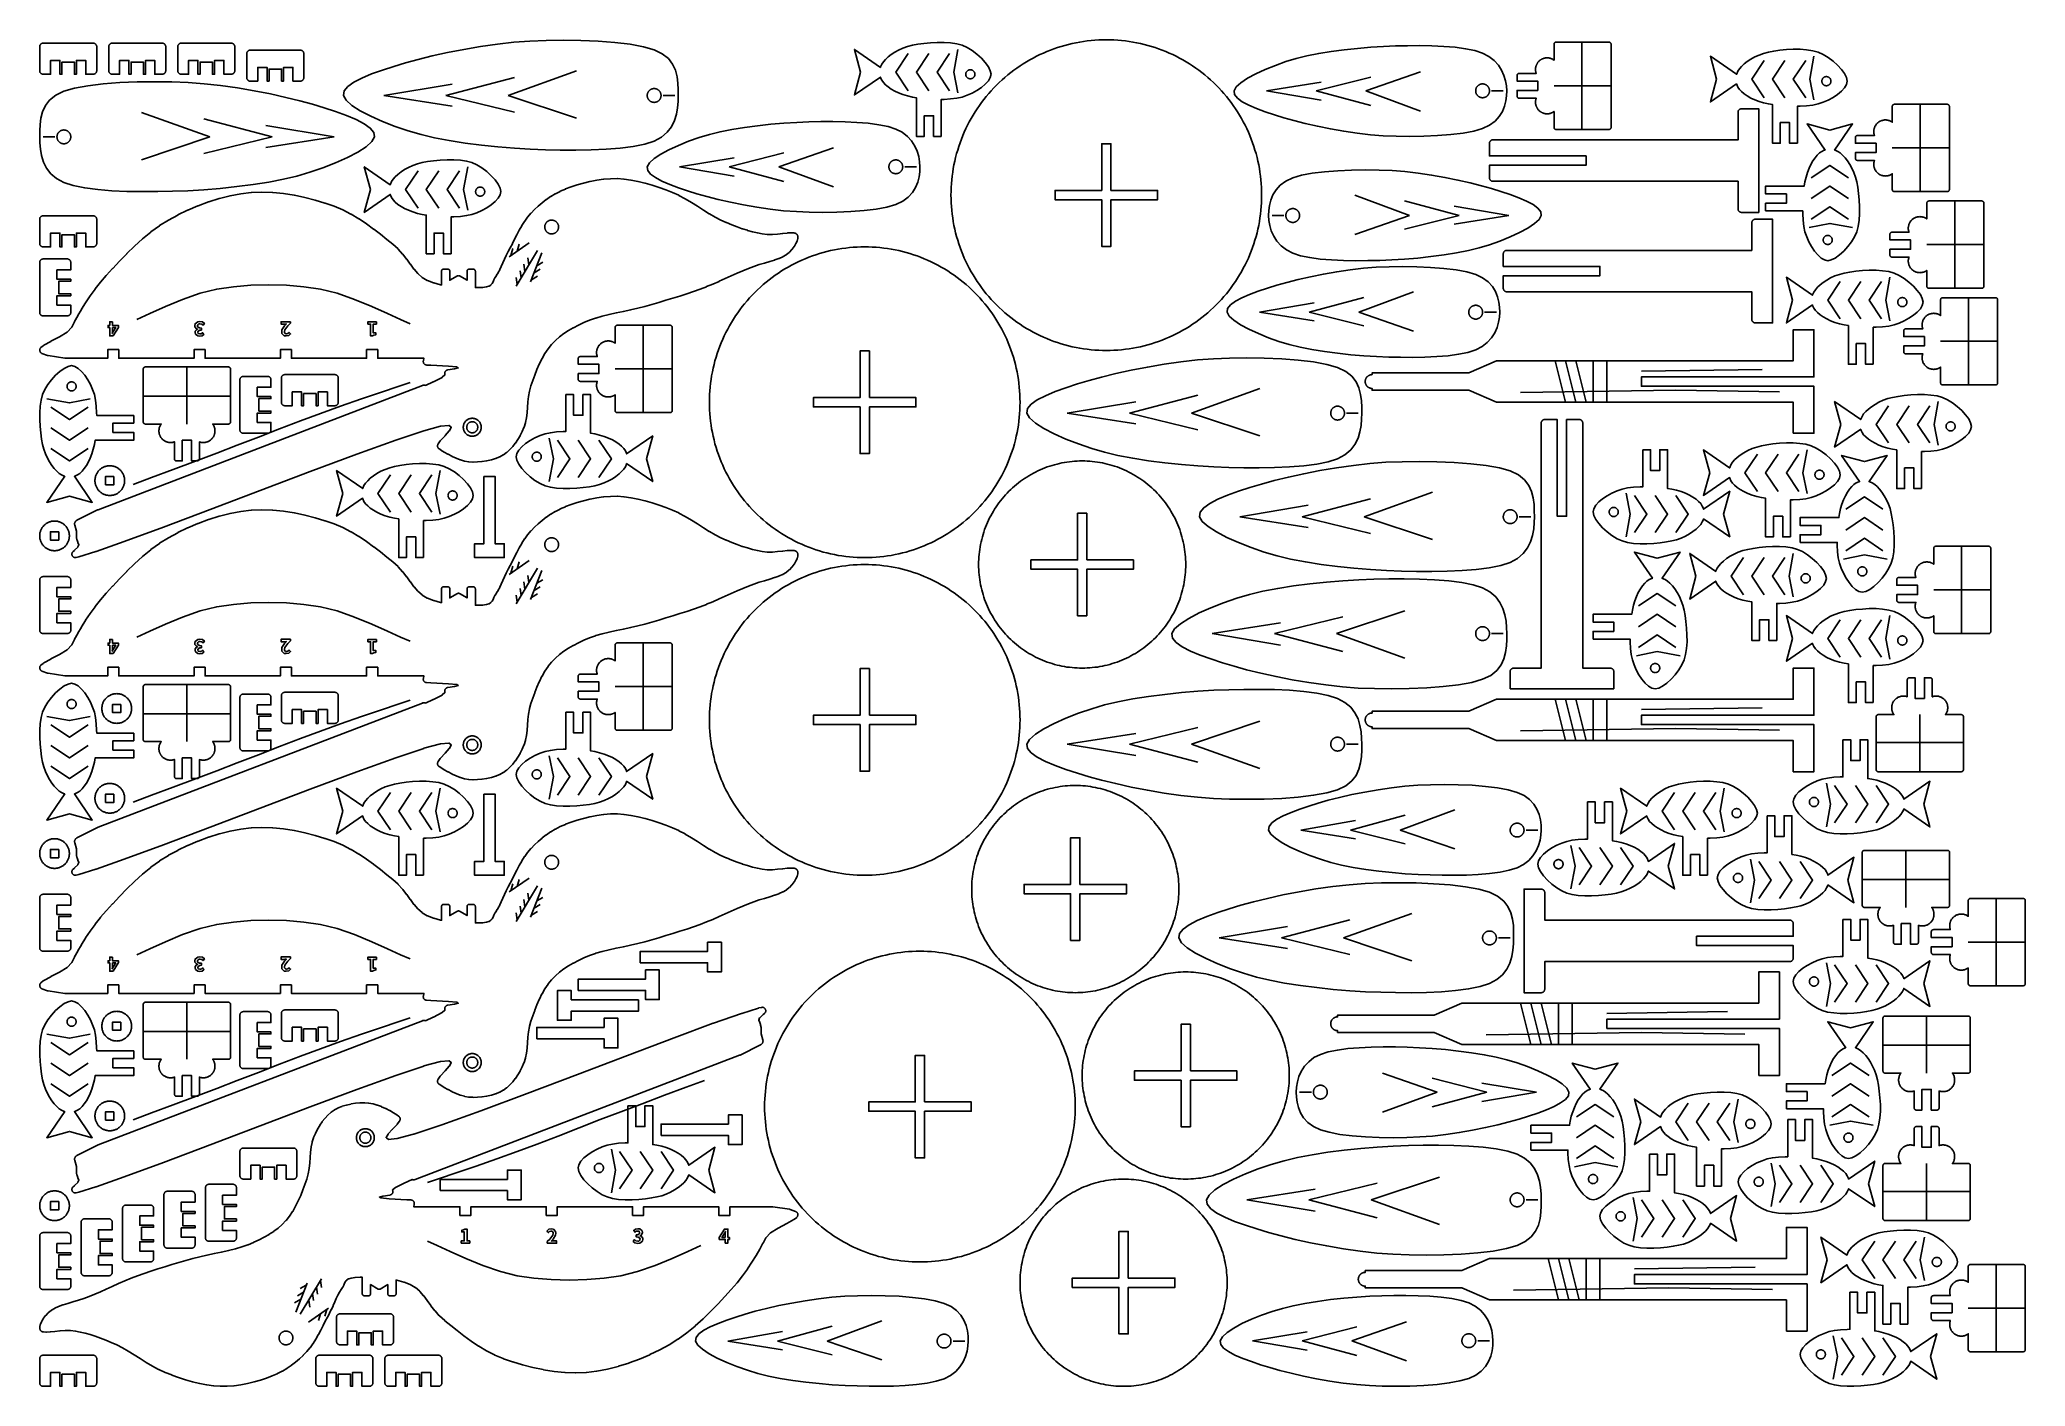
# Model space of a CAD drawing. Header units: millimetres. Extents: x 5 to 580, y 5 to 395.
import ezdxf

# ---------------------------------------------------------------- set-up
doc = ezdxf.new("R2010")
doc.units = ezdxf.units.MM
doc.layers.add('CUT', color=1, linetype='Continuous')
doc.layers.add('ENGRAVE', color=5, linetype='Continuous')

msp = doc.modelspace()

# ---------------------------------------------------------------- linework, layer by layer
at = {"layer": 'CUT'}
for points in [[(21.46, 385.71), (21.42, 385.62), (21.38, 385.53), (21.33, 385.44), (21.27, 385.37), (21.21, 385.29), (21.13, 385.23), (21.06, 385.17), (20.97, 385.12), (20.88, 385.08), (20.79, 385.04), (20.7, 385.02), (20.6, 385), (20.5, 385), (18.35, 385), (18.35, 389), (15.65, 389), (15.65, 385), (15.05, 385), (15.05, 388.5), (11.45, 388.5), (11.45, 385), (10.85, 385), (10.85, 389), (8.15, 389), (8.15, 385), (6, 385), (5.9, 385), (5.8, 385.02), (5.71, 385.04), (5.62, 385.08), (5.53, 385.12), (5.44, 385.17), (5.37, 385.23), (5.29, 385.29), (5.23, 385.37), (5.17, 385.44), (5.12, 385.53), (5.08, 385.62), (5.04, 385.71), (5.02, 385.8), (5, 385.9), (5, 386), (5, 393), (5, 393.1), (5.02, 393.2), (5.04, 393.29), (5.08, 393.38), (5.12, 393.47), (5.17, 393.56), (5.23, 393.63), (5.29, 393.71), (5.37, 393.77), (5.44, 393.83), (5.53, 393.88), (5.62, 393.92), (5.71, 393.96), (5.8, 393.98), (5.9, 394), (6, 394), (20.5, 394), (20.6, 394), (20.7, 393.98), (20.79, 393.96), (20.88, 393.92), (20.97, 393.88), (21.06, 393.83), (21.13, 393.77), (21.21, 393.71), (21.27, 393.63), (21.33, 393.56), (21.38, 393.47), (21.42, 393.38), (21.46, 393.29), (21.48, 393.2), (21.5, 393.1), (21.5, 393), (21.5, 386), (21.5, 385.9), (21.48, 385.8)], [(41.46, 385.71), (41.42, 385.62), (41.38, 385.53), (41.33, 385.44), (41.27, 385.37), (41.21, 385.29), (41.13, 385.23), (41.06, 385.17), (40.97, 385.12), (40.88, 385.08), (40.79, 385.04), (40.7, 385.02), (40.6, 385), (40.5, 385), (38.35, 385), (38.35, 389), (35.65, 389), (35.65, 385), (35.05, 385), (35.05, 388.5), (31.45, 388.5), (31.45, 385), (30.85, 385), (30.85, 389), (28.15, 389), (28.15, 385), (26, 385), (25.9, 385), (25.8, 385.02), (25.71, 385.04), (25.62, 385.08), (25.53, 385.12), (25.44, 385.17), (25.37, 385.23), (25.29, 385.29), (25.23, 385.37), (25.17, 385.44), (25.12, 385.53), (25.08, 385.62), (25.04, 385.71), (25.02, 385.8), (25, 385.9), (25, 386), (25, 393), (25, 393.1), (25.02, 393.2), (25.04, 393.29), (25.08, 393.38), (25.12, 393.47), (25.17, 393.56), (25.23, 393.63), (25.29, 393.71), (25.37, 393.77), (25.44, 393.83), (25.53, 393.88), (25.62, 393.92), (25.71, 393.96), (25.8, 393.98), (25.9, 394), (26, 394), (40.5, 394), (40.6, 394), (40.7, 393.98), (40.79, 393.96), (40.88, 393.92), (40.97, 393.88), (41.06, 393.83), (41.13, 393.77), (41.21, 393.71), (41.27, 393.63), (41.33, 393.56), (41.38, 393.47), (41.42, 393.38), (41.46, 393.29), (41.48, 393.2), (41.5, 393.1), (41.5, 393), (41.5, 386), (41.5, 385.9), (41.48, 385.8)], [(61.46, 385.71), (61.42, 385.62), (61.38, 385.53), (61.33, 385.44), (61.27, 385.37), (61.21, 385.29), (61.13, 385.23), (61.06, 385.17), (60.97, 385.12), (60.88, 385.08), (60.79, 385.04), (60.7, 385.02), (60.6, 385), (60.5, 385), (58.35, 385), (58.35, 389), (55.65, 389), (55.65, 385), (55.05, 385), (55.05, 388.5), (51.45, 388.5), (51.45, 385), (50.85, 385), (50.85, 389), (48.15, 389), (48.15, 385), (46, 385), (45.9, 385), (45.8, 385.02), (45.71, 385.04), (45.62, 385.08), (45.53, 385.12), (45.44, 385.17), (45.37, 385.23), (45.29, 385.29), (45.23, 385.37), (45.17, 385.44), (45.12, 385.53), (45.08, 385.62), (45.04, 385.71), (45.02, 385.8), (45, 385.9), (45, 386), (45, 393), (45, 393.1), (45.02, 393.2), (45.04, 393.29), (45.08, 393.38), (45.12, 393.47), (45.17, 393.56), (45.23, 393.63), (45.29, 393.71), (45.37, 393.77), (45.44, 393.83), (45.53, 393.88), (45.62, 393.92), (45.71, 393.96), (45.8, 393.98), (45.9, 394), (46, 394), (60.5, 394), (60.6, 394), (60.7, 393.98), (60.79, 393.96), (60.88, 393.92), (60.97, 393.88), (61.06, 393.83), (61.13, 393.77), (61.21, 393.71), (61.27, 393.63), (61.33, 393.56), (61.38, 393.47), (61.42, 393.38), (61.46, 393.29), (61.48, 393.2), (61.5, 393.1), (61.5, 393), (61.5, 386), (61.5, 385.9), (61.48, 385.8)], [(81.46, 383.71), (81.42, 383.62), (81.38, 383.53), (81.33, 383.44), (81.27, 383.37), (81.21, 383.29), (81.13, 383.23), (81.06, 383.17), (80.97, 383.12), (80.88, 383.08), (80.79, 383.04), (80.7, 383.02), (80.6, 383), (80.5, 383), (78.35, 383), (78.35, 387), (75.65, 387), (75.65, 383), (75.05, 383), (75.05, 386.5), (71.45, 386.5), (71.45, 383), (70.85, 383), (70.85, 387), (68.15, 387), (68.15, 383), (66, 383), (65.9, 383), (65.8, 383.02), (65.71, 383.04), (65.62, 383.08), (65.53, 383.12), (65.44, 383.17), (65.37, 383.23), (65.29, 383.29), (65.23, 383.37), (65.17, 383.44), (65.12, 383.53), (65.08, 383.62), (65.04, 383.71), (65.02, 383.8), (65, 383.9), (65, 384), (65, 391), (65, 391.1), (65.02, 391.2), (65.04, 391.29), (65.08, 391.38), (65.12, 391.47), (65.17, 391.56), (65.23, 391.63), (65.29, 391.71), (65.37, 391.77), (65.44, 391.83), (65.53, 391.88), (65.62, 391.92), (65.71, 391.96), (65.8, 391.98), (65.9, 392), (66, 392), (80.5, 392), (80.6, 392), (80.7, 391.98), (80.79, 391.96), (80.88, 391.92), (80.97, 391.88), (81.06, 391.83), (81.13, 391.77), (81.21, 391.71), (81.27, 391.63), (81.33, 391.56), (81.38, 391.47), (81.42, 391.38), (81.46, 391.29), (81.48, 391.2), (81.5, 391.1), (81.5, 391), (81.5, 384), (81.5, 383.9), (81.48, 383.8)], [(155.82, 363.02), (160.27, 363), (164.72, 363.08), (169.06, 363.27), (173.18, 363.59), (176.95, 364.08), (180.27, 364.75), (183, 365.63), (185.14, 366.77), (186.8, 368.18), (188.03, 369.81), (188.91, 371.57), (189.48, 373.43), (189.81, 375.3), (189.96, 377.13), (190, 378.86), (189.99, 380.59), (189.91, 382.42), (189.67, 384.29), (189.19, 386.14), (188.36, 387.91), (187.12, 389.53), (185.36, 390.95), (183, 392.09), (179.89, 392.98), (176.04, 393.68), (171.62, 394.21), (166.81, 394.57), (161.77, 394.78), (156.68, 394.85), (151.7, 394.79), (147, 394.61), (142.38, 394.26), (137.58, 393.73), (132.71, 393.03), (127.88, 392.21), (123.18, 391.29), (118.73, 390.31), (114.64, 389.31), (111, 388.31), (107.61, 387.29), (104.29, 386.21), (101.15, 385.08), (98.34, 383.9), (95.99, 382.68), (94.23, 381.43), (93.19, 380.15), (93, 378.86), (93.78, 377.48), (95.46, 375.99), (97.88, 374.44), (100.88, 372.87), (104.29, 371.35), (107.98, 369.91), (111.76, 368.62), (115.5, 367.52), (119.38, 366.59), (123.66, 365.77), (128.21, 365.05), (132.94, 364.45), (137.74, 363.95), (142.5, 363.56), (147.12, 363.28), (151.5, 363.11)], [(266.2, 367), (264.22, 367), (263.95, 367), (263.95, 373), (261.25, 373), (261.25, 367), (260.98, 367), (259, 367), (259, 373), (259, 378.21), (257.8, 378.4), (256.41, 378.71), (255.08, 379.11), (253.84, 379.59), (252.7, 380.12), (251.67, 380.71), (250.77, 381.32), (250.01, 381.96), (249.4, 382.6), (248.94, 383.27), (248.61, 384), (248.56, 384.2), (241, 379), (242.8, 385.6), (241, 392.2), (248.57, 386.99), (248.61, 387.14), (248.94, 387.9), (249.4, 388.6), (250.01, 389.29), (250.77, 390), (251.67, 390.7), (252.7, 391.38), (253.84, 392), (255.08, 392.57), (256.41, 393.04), (257.8, 393.4), (259.35, 393.69), (261.12, 393.93), (263.02, 394.12), (265, 394.22), (266.98, 394.23), (268.88, 394.1), (270.65, 393.83), (272.2, 393.4), (273.65, 392.74), (275.12, 391.85), (276.53, 390.79), (277.83, 389.61), (278.94, 388.39), (279.82, 387.17), (280.39, 386.02), (280.6, 385), (280.39, 384.04), (279.82, 383.07), (278.94, 382.1), (277.83, 381.18), (276.53, 380.31), (275.12, 379.54), (273.65, 378.9), (272.2, 378.4), (270.65, 378.06), (268.88, 377.84), (266.98, 377.73), (266.2, 377.73), (266.2, 373)], [(358.99, 348.9), (358.95, 347.79), (358.88, 346.69), (358.78, 345.59), (358.66, 344.49), (358.51, 343.4), (358.34, 342.31), (358.14, 341.22), (357.91, 340.14), (357.65, 339.07), (357.37, 338), (357.06, 336.94), (356.73, 335.88), (356.37, 334.84), (355.98, 333.8), (355.57, 332.78), (355.14, 331.76), (354.68, 330.76), (354.2, 329.77), (353.69, 328.79), (353.15, 327.82), (352.6, 326.87), (352.02, 325.93), (351.42, 325), (350.79, 324.09), (350.14, 323.19), (349.48, 322.31), (348.79, 321.45), (348.07, 320.61), (347.34, 319.78), (346.59, 318.97), (345.82, 318.18), (345.03, 317.41), (344.22, 316.66), (343.39, 315.93), (342.55, 315.21), (341.69, 314.52), (340.81, 313.86), (339.91, 313.21), (339, 312.58), (338.07, 311.98), (337.13, 311.4), (336.18, 310.85), (335.21, 310.31), (334.23, 309.8), (333.24, 309.32), (332.24, 308.86), (331.22, 308.43), (330.2, 308.02), (329.16, 307.63), (328.12, 307.27), (327.06, 306.94), (326, 306.63), (324.93, 306.35), (323.86, 306.09), (322.78, 305.86), (321.69, 305.66), (320.6, 305.49), (319.51, 305.34), (318.41, 305.22), (317.31, 305.12), (316.21, 305.05), (315.1, 305.01), (314, 305), (312.9, 305.01), (311.79, 305.05), (310.69, 305.12), (309.59, 305.22), (308.49, 305.34), (307.4, 305.49), (306.31, 305.66), (305.22, 305.86), (304.14, 306.09), (303.07, 306.35), (302, 306.63), (300.94, 306.94), (299.88, 307.27), (298.84, 307.63), (297.8, 308.02), (296.78, 308.43), (295.76, 308.86), (294.76, 309.32), (293.77, 309.8), (292.79, 310.31), (291.82, 310.85), (290.87, 311.4), (289.93, 311.98), (289, 312.58), (288.09, 313.21), (287.19, 313.86), (286.31, 314.52), (285.45, 315.21), (284.61, 315.93), (283.78, 316.66), (282.97, 317.41), (282.18, 318.18), (281.41, 318.97), (280.66, 319.78), (279.93, 320.61), (279.21, 321.45), (278.52, 322.31), (277.86, 323.19), (277.21, 324.09), (276.58, 325), (275.98, 325.93), (275.4, 326.87), (274.85, 327.82), (274.31, 328.79), (273.8, 329.77), (273.32, 330.76), (272.86, 331.76), (272.43, 332.78), (272.02, 333.8), (271.63, 334.84), (271.27, 335.88), (270.94, 336.94), (270.63, 338), (270.35, 339.07), (270.09, 340.14), (269.86, 341.22), (269.66, 342.31), (269.49, 343.4), (269.34, 344.49), (269.22, 345.59), (269.12, 346.69), (269.05, 347.79), (269.01, 348.9), (269, 350), (269.01, 351.1), (269.05, 352.21), (269.12, 353.31), (269.22, 354.41), (269.34, 355.51), (269.49, 356.6), (269.66, 357.69), (269.86, 358.78), (270.09, 359.86), (270.35, 360.93), (270.63, 362), (270.94, 363.06), (271.27, 364.12), (271.63, 365.16), (272.02, 366.2), (272.43, 367.22), (272.86, 368.24), (273.32, 369.24), (273.8, 370.23), (274.31, 371.21), (274.85, 372.18), (275.4, 373.13), (275.98, 374.07), (276.58, 375), (277.21, 375.91), (277.86, 376.81), (278.52, 377.69), (279.21, 378.55), (279.93, 379.39), (280.66, 380.22), (281.41, 381.03), (282.18, 381.82), (282.97, 382.59), (283.78, 383.34), (284.61, 384.07), (285.45, 384.79), (286.31, 385.48), (287.19, 386.14), (288.09, 386.79), (289, 387.42), (289.93, 388.02), (290.87, 388.6), (291.82, 389.15), (292.79, 389.69), (293.77, 390.2), (294.76, 390.68), (295.76, 391.14), (296.78, 391.57), (297.8, 391.98), (298.84, 392.37), (299.88, 392.73), (300.94, 393.06), (302, 393.37), (303.07, 393.65), (304.14, 393.91), (305.22, 394.14), (306.31, 394.34), (307.4, 394.51), (308.49, 394.66), (309.59, 394.78), (310.69, 394.88), (311.79, 394.95), (312.9, 394.99), (314, 395), (315.1, 394.99), (316.21, 394.95), (317.31, 394.88), (318.41, 394.78), (319.51, 394.66), (320.6, 394.51), (321.69, 394.34), (322.78, 394.14), (323.86, 393.91), (324.93, 393.65), (326, 393.37), (327.06, 393.06), (328.12, 392.73), (329.16, 392.37), (330.2, 391.98), (331.22, 391.57), (332.24, 391.14), (333.24, 390.68), (334.23, 390.2), (335.21, 389.69), (336.18, 389.15), (337.13, 388.6), (338.07, 388.02), (339, 387.42), (339.91, 386.79), (340.81, 386.14), (341.69, 385.48), (342.55, 384.79), (343.39, 384.07), (344.22, 383.34), (345.03, 382.59), (345.82, 381.82), (346.59, 381.03), (347.34, 380.22), (348.07, 379.39), (348.79, 378.55), (349.48, 377.69), (350.14, 376.81), (350.79, 375.91), (351.42, 375), (352.02, 374.07), (352.6, 373.13), (353.15, 372.18), (353.69, 371.21), (354.2, 370.23), (354.68, 369.24), (355.14, 368.24), (355.57, 367.22), (355.98, 366.2), (356.37, 365.16), (356.73, 364.12), (357.06, 363.06), (357.37, 362), (357.65, 360.93), (357.91, 359.86), (358.14, 358.78), (358.34, 357.69), (358.51, 356.6), (358.66, 355.51), (358.78, 354.41), (358.88, 353.31), (358.95, 352.21), (358.99, 351.1), (359, 350)], [(401.25, 393.27), (404.78, 393.29), (408.31, 393.23), (411.76, 393.07), (415.04, 392.8), (418.06, 392.39), (420.75, 391.84), (423, 391.12), (424.84, 390.18), (426.36, 389.01), (427.57, 387.67), (428.51, 386.21), (429.2, 384.68), (429.66, 383.14), (429.92, 381.62), (430, 380.2), (429.94, 378.77), (429.75, 377.26), (429.36, 375.72), (428.74, 374.19), (427.84, 372.73), (426.61, 371.39), (425.01, 370.22), (423, 369.28), (420.44, 368.55), (417.33, 367.97), (413.8, 367.53), (409.96, 367.23), (405.96, 367.06), (401.91, 367), (397.95, 367.05), (394.2, 367.2), (390.5, 367.48), (386.66, 367.93), (382.77, 368.5), (378.9, 369.18), (375.15, 369.94), (371.59, 370.75), (368.31, 371.57), (365.4, 372.4), (362.69, 373.24), (360.03, 374.13), (357.52, 375.07), (355.27, 376.04), (353.39, 377.05), (351.98, 378.08), (351.15, 379.13), (351, 380.2), (351.63, 381.33), (352.97, 382.56), (354.9, 383.85), (357.3, 385.14), (360.04, 386.4), (362.98, 387.58), (366.01, 388.65), (369, 389.56), (372.11, 390.33), (375.52, 391.01), (379.17, 391.59), (382.95, 392.09), (386.79, 392.5), (390.6, 392.83), (394.3, 393.06), (397.8, 393.2)], [(443.69, 374.18), (443.59, 374.11), (443.56, 374.09), (443.4, 373.99), (443.37, 373.97), (443.21, 373.89), (443.17, 373.87), (443.01, 373.8), (442.97, 373.78), (442.8, 373.72), (442.77, 373.7), (442.59, 373.65), (442.55, 373.64), (442.38, 373.6), (442.34, 373.59), (442.16, 373.56), (442.12, 373.56), (441.94, 373.54), (441.9, 373.54), (441.72, 373.53), (441.68, 373.53), (441.5, 373.54), (441.46, 373.54), (441.28, 373.56), (441.24, 373.56), (441.06, 373.59), (441.02, 373.6), (440.85, 373.64), (440.81, 373.65), (440.63, 373.7), (440.6, 373.72), (440.43, 373.78), (440.39, 373.8), (440.23, 373.87), (440.19, 373.89), (440.03, 373.97), (440, 373.99), (439.84, 374.09), (439.81, 374.11), (439.66, 374.22), (439.63, 374.24), (439.49, 374.36), (439.46, 374.38), (439.33, 374.51), (439.3, 374.53), (439.18, 374.67), (439.15, 374.7), (439.04, 374.84), (439.01, 374.87), (438.91, 375.01), (438.89, 375.05), (438.79, 375.2), (438.77, 375.24), (438.68, 375.4), (438.67, 375.43), (438.59, 375.6), (438.58, 375.63), (438.51, 375.8), (438.5, 375.84), (438.45, 376.01), (438.44, 376.05), (438.4, 376.23), (438.39, 376.27), (438.36, 376.44), (438.35, 376.48), (438.34, 376.66), (438.33, 376.7), (438.33, 376.88), (438.33, 376.92), (438.33, 377.1), (438.34, 377.14), (438.35, 377.32), (438.36, 377.36), (438.39, 377.54), (438.4, 377.58), (438.44, 377.76), (438.45, 377.8), (438.5, 377.97), (438.51, 378.01), (438.52, 378.03), (438.53, 378.05), (438.51, 378.05), (433.6, 378.05), (433.54, 378.05), (433.48, 378.06), (433.43, 378.07), (433.37, 378.09), (433.32, 378.12), (433.27, 378.15), (433.22, 378.18), (433.18, 378.22), (433.14, 378.27), (433.1, 378.31), (433.07, 378.36), (433.05, 378.42), (433.03, 378.47), (433.01, 378.53), (433, 378.59), (433, 378.65), (433, 380.3), (439, 380.3), (439, 383), (433, 383), (433, 384.65), (433, 384.71), (433.01, 384.76), (433.03, 384.82), (433.05, 384.88), (433.07, 384.93), (433.1, 384.98), (433.14, 385.03), (433.18, 385.07), (433.22, 385.11), (433.27, 385.15), (433.32, 385.18), (433.37, 385.2), (433.43, 385.22), (433.48, 385.23), (433.54, 385.24), (433.6, 385.25), (438.51, 385.25), (438.53, 385.25), (438.52, 385.26), (438.51, 385.29), (438.5, 385.32), (438.45, 385.5), (438.44, 385.54), (438.4, 385.71), (438.39, 385.75), (438.36, 385.93), (438.35, 385.97), (438.34, 386.15), (438.33, 386.19), (438.33, 386.37), (438.33, 386.41), (438.33, 386.59), (438.34, 386.63), (438.35, 386.81), (438.36, 386.85), (438.39, 387.03), (438.4, 387.07), (438.44, 387.24), (438.45, 387.28), (438.5, 387.45), (438.51, 387.49), (438.58, 387.66), (438.59, 387.7), (438.67, 387.86), (438.68, 387.9), (438.77, 388.06), (438.79, 388.09), (438.89, 388.25), (438.91, 388.28), (439.01, 388.43), (439.04, 388.46), (439.15, 388.6), (439.18, 388.63), (439.3, 388.76), (439.33, 388.79), (439.46, 388.91), (439.49, 388.94), (439.63, 389.05), (439.66, 389.08), (439.81, 389.18), (439.84, 389.2), (440, 389.3), (440.03, 389.32), (440.19, 389.4), (440.23, 389.42), (440.39, 389.5), (440.43, 389.51), (440.6, 389.58), (440.63, 389.59), (440.81, 389.64), (440.85, 389.65), (441.02, 389.69), (441.06, 389.7), (441.24, 389.73), (441.28, 389.73), (441.46, 389.75), (441.5, 389.75), (441.68, 389.76), (441.72, 389.76), (441.9, 389.75), (441.94, 389.75), (442.12, 389.73), (442.16, 389.73), (442.34, 389.7), (442.38, 389.69), (442.55, 389.65), (442.59, 389.64), (442.77, 389.59), (442.8, 389.58), (442.97, 389.51), (443.01, 389.5), (443.17, 389.42), (443.21, 389.4), (443.37, 389.32), (443.4, 389.3), (443.56, 389.2), (443.59, 389.18), (443.69, 389.11), (443.7, 389.1), (443.7, 389.12), (443.7, 393.69), (443.7, 393.75), (443.71, 393.81), (443.73, 393.87), (443.75, 393.92), (443.77, 393.98), (443.8, 394.03), (443.84, 394.07), (443.88, 394.12), (443.92, 394.16), (443.97, 394.19), (444.02, 394.22), (444.07, 394.25), (444.13, 394.27), (444.18, 394.28), (444.24, 394.29), (444.3, 394.29), (459.62, 394.29), (459.68, 394.29), (459.74, 394.28), (459.8, 394.27), (459.85, 394.25), (459.91, 394.22), (459.96, 394.19), (460, 394.16), (460.05, 394.12), (460.09, 394.07), (460.12, 394.03), (460.15, 393.98), (460.18, 393.92), (460.2, 393.87), (460.21, 393.81), (460.22, 393.75), (460.22, 393.69), (460.22, 369.6), (460.22, 369.54), (460.21, 369.48), (460.2, 369.43), (460.18, 369.37), (460.15, 369.32), (460.12, 369.27), (460.09, 369.22), (460.05, 369.18), (460, 369.14), (459.96, 369.1), (459.91, 369.07), (459.85, 369.05), (459.8, 369.03), (459.74, 369.01), (459.68, 369), (459.62, 369), (444.3, 369), (444.24, 369), (444.18, 369.01), (444.13, 369.03), (444.07, 369.05), (444.02, 369.07), (443.97, 369.1), (443.92, 369.14), (443.88, 369.18), (443.84, 369.22), (443.8, 369.27), (443.77, 369.32), (443.75, 369.37), (443.73, 369.43), (443.71, 369.48), (443.7, 369.54), (443.7, 369.6), (443.7, 374.18), (443.7, 374.19)], [(514.2, 365), (512.22, 365), (511.95, 365), (511.95, 371), (509.25, 371), (509.25, 365), (508.98, 365), (507, 365), (507, 371), (507, 376.21), (505.8, 376.4), (504.41, 376.71), (503.08, 377.11), (501.84, 377.59), (500.7, 378.12), (499.67, 378.71), (498.77, 379.32), (498.01, 379.96), (497.4, 380.6), (496.94, 381.27), (496.61, 382), (496.56, 382.2), (489, 377), (490.8, 383.6), (489, 390.2), (496.57, 384.99), (496.61, 385.14), (496.94, 385.9), (497.4, 386.6), (498.01, 387.29), (498.77, 388), (499.67, 388.7), (500.7, 389.38), (501.84, 390), (503.08, 390.57), (504.41, 391.04), (505.8, 391.4), (507.35, 391.69), (509.12, 391.93), (511.02, 392.12), (513, 392.22), (514.98, 392.23), (516.88, 392.1), (518.65, 391.83), (520.2, 391.4), (521.65, 390.74), (523.12, 389.85), (524.53, 388.79), (525.83, 387.61), (526.94, 386.39), (527.82, 385.17), (528.39, 384.02), (528.6, 383), (528.39, 382.04), (527.82, 381.07), (526.94, 380.1), (525.83, 379.18), (524.53, 378.31), (523.12, 377.54), (521.65, 376.9), (520.2, 376.4), (518.65, 376.06), (516.88, 375.84), (514.98, 375.73), (514.2, 375.73), (514.2, 371)], [(273.38, 384.49), (273.44, 384.38), (273.5, 384.27), (273.58, 384.16), (273.67, 384.07), (273.76, 383.98), (273.87, 383.9), (273.98, 383.84), (274.09, 383.78), (274.22, 383.74), (274.34, 383.71), (274.47, 383.69), (274.6, 383.68), (274.73, 383.69), (274.86, 383.71), (274.98, 383.74), (275.11, 383.78), (275.22, 383.84), (275.33, 383.9), (275.44, 383.98), (275.53, 384.07), (275.62, 384.16), (275.7, 384.27), (275.76, 384.38), (275.82, 384.49), (275.86, 384.62), (275.89, 384.74), (275.91, 384.87), (275.92, 385), (275.91, 385.13), (275.89, 385.26), (275.86, 385.38), (275.82, 385.51), (275.76, 385.62), (275.7, 385.73), (275.62, 385.84), (275.53, 385.93), (275.44, 386.02), (275.33, 386.1), (275.22, 386.16), (275.11, 386.22), (274.98, 386.26), (274.86, 386.29), (274.73, 386.31), (274.6, 386.32), (274.47, 386.31), (274.34, 386.29), (274.22, 386.26), (274.09, 386.22), (273.98, 386.16), (273.87, 386.1), (273.76, 386.02), (273.67, 385.93), (273.58, 385.84), (273.5, 385.73), (273.44, 385.62), (273.38, 385.51), (273.34, 385.38), (273.31, 385.26), (273.29, 385.13), (273.28, 385), (273.29, 384.87), (273.31, 384.74), (273.34, 384.62)], [(39.18, 351.02), (34.73, 351), (30.28, 351.08), (25.94, 351.27), (21.82, 351.59), (18.05, 352.08), (14.73, 352.75), (12, 353.63), (9.86, 354.77), (8.2, 356.18), (6.97, 357.81), (6.09, 359.57), (5.52, 361.43), (5.19, 363.3), (5.04, 365.13), (5, 366.86), (5.01, 368.59), (5.09, 370.42), (5.33, 372.29), (5.81, 374.14), (6.64, 375.91), (7.88, 377.53), (9.64, 378.95), (12, 380.09), (15.11, 380.98), (18.96, 381.68), (23.38, 382.21), (28.19, 382.57), (33.23, 382.78), (38.32, 382.85), (43.3, 382.79), (48, 382.61), (52.62, 382.26), (57.42, 381.73), (62.29, 381.03), (67.12, 380.21), (71.82, 379.29), (76.27, 378.31), (80.36, 377.31), (84, 376.31), (87.39, 375.29), (90.71, 374.21), (93.85, 373.08), (96.66, 371.9), (99.01, 370.68), (100.77, 369.43), (101.81, 368.15), (102, 366.86), (101.22, 365.48), (99.54, 363.99), (97.12, 362.44), (94.12, 360.87), (90.71, 359.35), (87.02, 357.91), (83.24, 356.62), (79.5, 355.52), (75.62, 354.59), (71.34, 353.77), (66.79, 353.05), (62.06, 352.45), (57.26, 351.95), (52.5, 351.56), (47.88, 351.28), (43.5, 351.11)], [(181, 378.96), (181.01, 379.05), (181.02, 379.15), (181.04, 379.25), (181.06, 379.34), (181.09, 379.44), (181.12, 379.53), (181.15, 379.62), (181.19, 379.71), (181.24, 379.8), (181.28, 379.89), (181.34, 379.97), (181.39, 380.05), (181.45, 380.13), (181.52, 380.2), (181.59, 380.27), (181.66, 380.34), (181.73, 380.4), (181.81, 380.46), (181.89, 380.52), (181.97, 380.57), (182.06, 380.62), (182.14, 380.67), (182.23, 380.71), (182.33, 380.74), (182.42, 380.77), (182.51, 380.8), (182.61, 380.82), (182.71, 380.84), (182.8, 380.85), (182.9, 380.86), (183, 380.86), (183.1, 380.86), (183.2, 380.85), (183.29, 380.84), (183.39, 380.82), (183.49, 380.8), (183.58, 380.77), (183.67, 380.74), (183.77, 380.71), (183.86, 380.67), (183.94, 380.62), (184.03, 380.57), (184.11, 380.52), (184.19, 380.46), (184.27, 380.4), (184.34, 380.34), (184.41, 380.27), (184.48, 380.2), (184.55, 380.13), (184.61, 380.05), (184.66, 379.97), (184.72, 379.89), (184.76, 379.8), (184.81, 379.71), (184.85, 379.62), (184.88, 379.53), (184.91, 379.44), (184.94, 379.34), (184.96, 379.25), (184.98, 379.15), (184.99, 379.05), (185, 378.96), (185, 378.86), (185, 378.76), (184.99, 378.66), (184.98, 378.56), (184.96, 378.47), (184.94, 378.37), (184.91, 378.28), (184.88, 378.18), (184.85, 378.09), (184.81, 378), (184.76, 377.92), (184.72, 377.83), (184.66, 377.75), (184.61, 377.67), (184.55, 377.59), (184.48, 377.52), (184.41, 377.44), (184.34, 377.38), (184.27, 377.31), (184.19, 377.25), (184.11, 377.2), (184.03, 377.14), (183.94, 377.09), (183.86, 377.05), (183.77, 377.01), (183.67, 376.98), (183.58, 376.94), (183.49, 376.92), (183.39, 376.9), (183.29, 376.88), (183.2, 376.87), (183.1, 376.86), (183, 376.86), (182.9, 376.86), (182.8, 376.87), (182.71, 376.88), (182.61, 376.9), (182.51, 376.92), (182.42, 376.94), (182.33, 376.98), (182.23, 377.01), (182.14, 377.05), (182.06, 377.09), (181.97, 377.14), (181.89, 377.2), (181.81, 377.25), (181.73, 377.31), (181.66, 377.38), (181.59, 377.44), (181.52, 377.52), (181.45, 377.59), (181.39, 377.67), (181.34, 377.75), (181.28, 377.83), (181.24, 377.92), (181.19, 378), (181.15, 378.09), (181.12, 378.18), (181.09, 378.28), (181.06, 378.37), (181.04, 378.47), (181.02, 378.56), (181.01, 378.66), (181, 378.76), (181, 378.86)], [(421, 380.1), (421.01, 380), (421.02, 379.91), (421.04, 379.81), (421.06, 379.71), (421.09, 379.62), (421.12, 379.53), (421.15, 379.43), (421.19, 379.34), (421.24, 379.26), (421.28, 379.17), (421.34, 379.09), (421.39, 379.01), (421.45, 378.93), (421.52, 378.86), (421.59, 378.78), (421.66, 378.72), (421.73, 378.65), (421.81, 378.59), (421.89, 378.54), (421.97, 378.48), (422.06, 378.44), (422.14, 378.39), (422.23, 378.35), (422.33, 378.32), (422.42, 378.29), (422.51, 378.26), (422.61, 378.24), (422.71, 378.22), (422.8, 378.21), (422.9, 378.2), (423, 378.2), (423.1, 378.2), (423.2, 378.21), (423.29, 378.22), (423.39, 378.24), (423.49, 378.26), (423.58, 378.29), (423.67, 378.32), (423.77, 378.35), (423.86, 378.39), (423.94, 378.44), (424.03, 378.48), (424.11, 378.54), (424.19, 378.59), (424.27, 378.65), (424.34, 378.72), (424.41, 378.78), (424.48, 378.86), (424.55, 378.93), (424.61, 379.01), (424.66, 379.09), (424.72, 379.17), (424.76, 379.26), (424.81, 379.34), (424.85, 379.43), (424.88, 379.53), (424.91, 379.62), (424.94, 379.71), (424.96, 379.81), (424.98, 379.91), (424.99, 380), (425, 380.1), (425, 380.2), (425, 380.3), (424.99, 380.4), (424.98, 380.49), (424.96, 380.59), (424.94, 380.69), (424.91, 380.78), (424.88, 380.87), (424.85, 380.96), (424.81, 381.05), (424.76, 381.14), (424.72, 381.23), (424.66, 381.31), (424.61, 381.39), (424.55, 381.47), (424.48, 381.54), (424.41, 381.61), (424.34, 381.68), (424.27, 381.75), (424.19, 381.81), (424.11, 381.86), (424.03, 381.91), (423.94, 381.96), (423.86, 382.01), (423.77, 382.05), (423.67, 382.08), (423.58, 382.11), (423.49, 382.14), (423.39, 382.16), (423.29, 382.18), (423.2, 382.19), (423.1, 382.2), (423, 382.2), (422.9, 382.2), (422.8, 382.19), (422.71, 382.18), (422.61, 382.16), (422.51, 382.14), (422.42, 382.11), (422.33, 382.08), (422.23, 382.05), (422.14, 382.01), (422.06, 381.96), (421.97, 381.91), (421.89, 381.86), (421.81, 381.81), (421.73, 381.75), (421.66, 381.68), (421.59, 381.61), (421.52, 381.54), (421.45, 381.47), (421.39, 381.39), (421.34, 381.31), (421.28, 381.23), (421.24, 381.14), (421.19, 381.05), (421.15, 380.96), (421.12, 380.87), (421.09, 380.78), (421.06, 380.69), (421.04, 380.59), (421.02, 380.49), (421.01, 380.4), (421, 380.3), (421, 380.2)], [(521.38, 382.49), (521.44, 382.38), (521.5, 382.27), (521.58, 382.16), (521.67, 382.07), (521.76, 381.98), (521.87, 381.9), (521.98, 381.84), (522.09, 381.78), (522.22, 381.74), (522.34, 381.71), (522.47, 381.69), (522.6, 381.68), (522.73, 381.69), (522.86, 381.71), (522.98, 381.74), (523.11, 381.78), (523.22, 381.84), (523.33, 381.9), (523.44, 381.98), (523.53, 382.07), (523.62, 382.16), (523.7, 382.27), (523.76, 382.38), (523.82, 382.49), (523.86, 382.62), (523.89, 382.74), (523.91, 382.87), (523.92, 383), (523.91, 383.13), (523.89, 383.26), (523.86, 383.38), (523.82, 383.51), (523.76, 383.62), (523.7, 383.73), (523.62, 383.84), (523.53, 383.93), (523.44, 384.02), (523.33, 384.1), (523.22, 384.16), (523.11, 384.22), (522.98, 384.26), (522.86, 384.29), (522.73, 384.31), (522.6, 384.32), (522.47, 384.31), (522.34, 384.29), (522.22, 384.26), (522.09, 384.22), (521.98, 384.16), (521.87, 384.1), (521.76, 384.02), (521.67, 383.93), (521.58, 383.84), (521.5, 383.73), (521.44, 383.62), (521.38, 383.51), (521.34, 383.38), (521.31, 383.26), (521.29, 383.13), (521.28, 383), (521.29, 382.87), (521.31, 382.74), (521.34, 382.62)], [(498, 345), (497.9, 345), (497.8, 345.02), (497.71, 345.04), (497.62, 345.08), (497.53, 345.12), (497.44, 345.17), (497.37, 345.23), (497.29, 345.29), (497.23, 345.37), (497.17, 345.44), (497.12, 345.53), (497.08, 345.62), (497.04, 345.71), (497.02, 345.8), (497, 345.9), (497, 346), (497, 353.98), (497, 354), (496.98, 354), (426, 354), (425.9, 354), (425.8, 354.02), (425.71, 354.04), (425.62, 354.08), (425.53, 354.12), (425.44, 354.17), (425.37, 354.23), (425.29, 354.29), (425.23, 354.37), (425.17, 354.44), (425.12, 354.53), (425.08, 354.62), (425.04, 354.71), (425.02, 354.8), (425, 354.9), (425, 355), (425, 358.65), (453, 358.65), (453, 361.35), (425, 361.35), (425, 365), (425, 365.1), (425.02, 365.2), (425.04, 365.29), (425.08, 365.38), (425.12, 365.47), (425.17, 365.56), (425.23, 365.63), (425.29, 365.71), (425.37, 365.77), (425.44, 365.83), (425.53, 365.88), (425.62, 365.92), (425.71, 365.96), (425.8, 365.98), (425.9, 366), (426, 366), (496.98, 366), (497, 366), (497, 366.02), (497, 374), (497, 374.1), (497.02, 374.2), (497.04, 374.29), (497.08, 374.38), (497.12, 374.47), (497.17, 374.56), (497.23, 374.63), (497.29, 374.71), (497.37, 374.77), (497.44, 374.83), (497.53, 374.88), (497.62, 374.92), (497.71, 374.96), (497.8, 374.98), (497.9, 375), (498, 375), (500, 375), (502, 375), (503, 375), (503, 374), (503, 346), (503, 345), (502, 345), (500, 345)], [(541.69, 356.18), (541.59, 356.11), (541.56, 356.09), (541.4, 355.99), (541.37, 355.97), (541.21, 355.89), (541.17, 355.87), (541.01, 355.8), (540.97, 355.78), (540.8, 355.72), (540.77, 355.7), (540.59, 355.65), (540.55, 355.64), (540.38, 355.6), (540.34, 355.59), (540.16, 355.56), (540.12, 355.56), (539.94, 355.54), (539.9, 355.54), (539.72, 355.53), (539.68, 355.53), (539.5, 355.54), (539.46, 355.54), (539.28, 355.56), (539.24, 355.56), (539.06, 355.59), (539.02, 355.6), (538.85, 355.64), (538.81, 355.65), (538.63, 355.7), (538.6, 355.72), (538.43, 355.78), (538.39, 355.8), (538.23, 355.87), (538.19, 355.89), (538.03, 355.97), (538, 355.99), (537.84, 356.09), (537.81, 356.11), (537.66, 356.22), (537.63, 356.24), (537.49, 356.36), (537.46, 356.38), (537.33, 356.51), (537.3, 356.53), (537.18, 356.67), (537.15, 356.7), (537.04, 356.84), (537.01, 356.87), (536.91, 357.01), (536.89, 357.05), (536.79, 357.2), (536.77, 357.24), (536.68, 357.4), (536.67, 357.43), (536.59, 357.6), (536.58, 357.63), (536.51, 357.8), (536.5, 357.84), (536.45, 358.01), (536.44, 358.05), (536.4, 358.23), (536.39, 358.27), (536.36, 358.44), (536.35, 358.48), (536.34, 358.66), (536.33, 358.7), (536.33, 358.88), (536.33, 358.92), (536.33, 359.1), (536.34, 359.14), (536.35, 359.32), (536.36, 359.36), (536.39, 359.54), (536.4, 359.58), (536.44, 359.76), (536.45, 359.8), (536.5, 359.97), (536.51, 360.01), (536.52, 360.03), (536.53, 360.05), (536.51, 360.05), (531.6, 360.05), (531.54, 360.05), (531.48, 360.06), (531.43, 360.07), (531.37, 360.09), (531.32, 360.12), (531.27, 360.15), (531.22, 360.18), (531.18, 360.22), (531.14, 360.27), (531.1, 360.31), (531.07, 360.36), (531.05, 360.42), (531.03, 360.47), (531.01, 360.53), (531, 360.59), (531, 360.65), (531, 362.3), (537, 362.3), (537, 365), (531, 365), (531, 366.65), (531, 366.71), (531.01, 366.76), (531.03, 366.82), (531.05, 366.88), (531.07, 366.93), (531.1, 366.98), (531.14, 367.03), (531.18, 367.07), (531.22, 367.11), (531.27, 367.15), (531.32, 367.18), (531.37, 367.2), (531.43, 367.22), (531.48, 367.23), (531.54, 367.24), (531.6, 367.25), (536.51, 367.25), (536.53, 367.25), (536.52, 367.26), (536.51, 367.29), (536.5, 367.32), (536.45, 367.5), (536.44, 367.54), (536.4, 367.71), (536.39, 367.75), (536.36, 367.93), (536.35, 367.97), (536.34, 368.15), (536.33, 368.19), (536.33, 368.37), (536.33, 368.41), (536.33, 368.59), (536.34, 368.63), (536.35, 368.81), (536.36, 368.85), (536.39, 369.03), (536.4, 369.07), (536.44, 369.24), (536.45, 369.28), (536.5, 369.45), (536.51, 369.49), (536.58, 369.66), (536.59, 369.7), (536.67, 369.86), (536.68, 369.9), (536.77, 370.06), (536.79, 370.09), (536.89, 370.25), (536.91, 370.28), (537.01, 370.43), (537.04, 370.46), (537.15, 370.6), (537.18, 370.63), (537.3, 370.76), (537.33, 370.79), (537.46, 370.91), (537.49, 370.94), (537.63, 371.05), (537.66, 371.08), (537.81, 371.18), (537.84, 371.2), (538, 371.3), (538.03, 371.32), (538.19, 371.4), (538.23, 371.42), (538.39, 371.5), (538.43, 371.51), (538.6, 371.58), (538.63, 371.59), (538.81, 371.64), (538.85, 371.65), (539.02, 371.69), (539.06, 371.7), (539.24, 371.73), (539.28, 371.73), (539.46, 371.75), (539.5, 371.75), (539.68, 371.76), (539.72, 371.76), (539.9, 371.75), (539.94, 371.75), (540.12, 371.73), (540.16, 371.73), (540.34, 371.7), (540.38, 371.69), (540.55, 371.65), (540.59, 371.64), (540.77, 371.59), (540.8, 371.58), (540.97, 371.51), (541.01, 371.5), (541.17, 371.42), (541.21, 371.4), (541.37, 371.32), (541.4, 371.3), (541.56, 371.2), (541.59, 371.18), (541.69, 371.11), (541.7, 371.1), (541.7, 371.12), (541.7, 375.69), (541.7, 375.75), (541.71, 375.81), (541.73, 375.87), (541.75, 375.92), (541.77, 375.98), (541.8, 376.03), (541.84, 376.07), (541.88, 376.12), (541.92, 376.16), (541.97, 376.19), (542.02, 376.22), (542.07, 376.25), (542.13, 376.27), (542.18, 376.28), (542.24, 376.29), (542.3, 376.29), (557.62, 376.29), (557.68, 376.29), (557.74, 376.28), (557.8, 376.27), (557.85, 376.25), (557.91, 376.22), (557.96, 376.19), (558, 376.16), (558.05, 376.12), (558.09, 376.07), (558.12, 376.03), (558.15, 375.98), (558.18, 375.92), (558.2, 375.87), (558.21, 375.81), (558.22, 375.75), (558.22, 375.69), (558.22, 351.6), (558.22, 351.54), (558.21, 351.48), (558.2, 351.43), (558.18, 351.37), (558.15, 351.32), (558.12, 351.27), (558.09, 351.22), (558.05, 351.18), (558, 351.14), (557.96, 351.1), (557.91, 351.07), (557.85, 351.05), (557.8, 351.03), (557.74, 351.01), (557.68, 351), (557.62, 351), (542.3, 351), (542.24, 351), (542.18, 351.01), (542.13, 351.03), (542.07, 351.05), (542.02, 351.07), (541.97, 351.1), (541.92, 351.14), (541.88, 351.18), (541.84, 351.22), (541.8, 351.27), (541.77, 351.32), (541.75, 351.37), (541.73, 351.43), (541.71, 351.48), (541.7, 351.54), (541.7, 351.6), (541.7, 356.18), (541.7, 356.19)], [(14, 366.96), (13.99, 367.05), (13.98, 367.15), (13.96, 367.25), (13.94, 367.34), (13.91, 367.44), (13.88, 367.53), (13.85, 367.62), (13.81, 367.71), (13.76, 367.8), (13.72, 367.89), (13.66, 367.97), (13.61, 368.05), (13.55, 368.13), (13.48, 368.2), (13.41, 368.27), (13.34, 368.34), (13.27, 368.4), (13.19, 368.46), (13.11, 368.52), (13.03, 368.57), (12.94, 368.62), (12.86, 368.67), (12.77, 368.71), (12.67, 368.74), (12.58, 368.77), (12.49, 368.8), (12.39, 368.82), (12.29, 368.84), (12.2, 368.85), (12.1, 368.86), (12, 368.86), (11.9, 368.86), (11.8, 368.85), (11.71, 368.84), (11.61, 368.82), (11.51, 368.8), (11.42, 368.77), (11.33, 368.74), (11.23, 368.71), (11.14, 368.67), (11.06, 368.62), (10.97, 368.57), (10.89, 368.52), (10.81, 368.46), (10.73, 368.4), (10.66, 368.34), (10.59, 368.27), (10.52, 368.2), (10.45, 368.13), (10.39, 368.05), (10.34, 367.97), (10.28, 367.89), (10.24, 367.8), (10.19, 367.71), (10.15, 367.62), (10.12, 367.53), (10.09, 367.44), (10.06, 367.34), (10.04, 367.25), (10.02, 367.15), (10.01, 367.05), (10, 366.96), (10, 366.86), (10, 366.76), (10.01, 366.66), (10.02, 366.56), (10.04, 366.47), (10.06, 366.37), (10.09, 366.28), (10.12, 366.18), (10.15, 366.09), (10.19, 366), (10.24, 365.92), (10.28, 365.83), (10.34, 365.75), (10.39, 365.67), (10.45, 365.59), (10.52, 365.52), (10.59, 365.44), (10.66, 365.38), (10.73, 365.31), (10.81, 365.25), (10.89, 365.2), (10.97, 365.14), (11.06, 365.09), (11.14, 365.05), (11.23, 365.01), (11.33, 364.98), (11.42, 364.94), (11.51, 364.92), (11.61, 364.9), (11.71, 364.88), (11.8, 364.87), (11.9, 364.86), (12, 364.86), (12.1, 364.86), (12.2, 364.87), (12.29, 364.88), (12.39, 364.9), (12.49, 364.92), (12.58, 364.94), (12.67, 364.98), (12.77, 365.01), (12.86, 365.05), (12.94, 365.09), (13.03, 365.14), (13.11, 365.2), (13.19, 365.25), (13.27, 365.31), (13.34, 365.38), (13.41, 365.44), (13.48, 365.52), (13.55, 365.59), (13.61, 365.67), (13.66, 365.75), (13.72, 365.83), (13.76, 365.92), (13.81, 366), (13.85, 366.09), (13.88, 366.18), (13.91, 366.28), (13.94, 366.37), (13.96, 366.47), (13.98, 366.56), (13.99, 366.66), (14, 366.76), (14, 366.86)], [(231.25, 371.27), (234.78, 371.29), (238.31, 371.23), (241.76, 371.07), (245.04, 370.8), (248.06, 370.39), (250.75, 369.84), (253, 369.12), (254.84, 368.18), (256.36, 367.01), (257.57, 365.67), (258.51, 364.21), (259.2, 362.68), (259.66, 361.14), (259.92, 359.62), (260, 358.2), (259.94, 356.77), (259.75, 355.26), (259.36, 353.72), (258.74, 352.19), (257.84, 350.73), (256.61, 349.39), (255.01, 348.22), (253, 347.28), (250.44, 346.55), (247.33, 345.97), (243.8, 345.53), (239.96, 345.23), (235.96, 345.06), (231.91, 345), (227.95, 345.05), (224.2, 345.2), (220.5, 345.48), (216.66, 345.93), (212.77, 346.5), (208.9, 347.18), (205.15, 347.94), (201.59, 348.75), (198.31, 349.57), (195.4, 350.4), (192.69, 351.24), (190.03, 352.13), (187.52, 353.07), (185.27, 354.04), (183.39, 355.05), (181.98, 356.08), (181.15, 357.13), (181, 358.2), (181.63, 359.33), (182.97, 360.56), (184.9, 361.85), (187.3, 363.14), (190.04, 364.4), (192.98, 365.58), (196.01, 366.65), (199, 367.56), (202.11, 368.33), (205.53, 369.01), (209.17, 369.59), (212.95, 370.09), (216.79, 370.5), (220.6, 370.83), (224.3, 371.06), (227.8, 371.2)], [(505, 345.4), (505, 347.38), (505, 347.65), (511, 347.65), (511, 350.35), (505, 350.35), (505, 350.62), (505, 352.6), (511, 352.6), (516.21, 352.6), (516.4, 353.8), (516.71, 355.19), (517.11, 356.52), (517.59, 357.76), (518.12, 358.9), (518.71, 359.93), (519.33, 360.83), (519.96, 361.59), (520.6, 362.2), (521.27, 362.66), (522, 362.99), (522.2, 363.04), (517, 370.6), (523.6, 368.8), (530.2, 370.6), (524.99, 363.03), (525.14, 362.99), (525.9, 362.66), (526.6, 362.2), (527.29, 361.59), (528, 360.83), (528.7, 359.93), (529.38, 358.9), (530, 357.76), (530.57, 356.52), (531.04, 355.19), (531.4, 353.8), (531.69, 352.25), (531.93, 350.48), (532.12, 348.58), (532.23, 346.6), (532.23, 344.62), (532.1, 342.72), (531.83, 340.95), (531.4, 339.4), (530.74, 337.95), (529.85, 336.48), (528.79, 335.07), (527.61, 333.77), (526.39, 332.66), (525.17, 331.78), (524.02, 331.21), (523, 331), (522.04, 331.21), (521.07, 331.78), (520.1, 332.66), (519.18, 333.77), (518.31, 335.07), (517.54, 336.48), (516.9, 337.95), (516.4, 339.4), (516.06, 340.95), (515.84, 342.72), (515.73, 344.62), (515.73, 345.4), (511, 345.4)], [(315.35, 351.35), (315.35, 364.85), (312.65, 364.85), (312.65, 351.35), (299.15, 351.35), (299.15, 348.65), (312.65, 348.65), (312.65, 335.15), (315.35, 335.15), (315.35, 348.65), (328.85, 348.65), (328.85, 351.35)], [(124.2, 333), (122.22, 333), (121.95, 333), (121.95, 339), (119.25, 339), (119.25, 333), (118.98, 333), (117, 333), (117, 339), (117, 344.21), (115.8, 344.4), (114.41, 344.71), (113.08, 345.11), (111.84, 345.59), (110.7, 346.12), (109.67, 346.71), (108.77, 347.32), (108.01, 347.96), (107.4, 348.6), (106.94, 349.27), (106.61, 350), (106.56, 350.2), (99, 345), (100.8, 351.6), (99, 358.2), (106.57, 352.99), (106.61, 353.14), (106.94, 353.9), (107.4, 354.6), (108.01, 355.29), (108.77, 356), (109.67, 356.7), (110.7, 357.38), (111.84, 358), (113.08, 358.57), (114.41, 359.04), (115.8, 359.4), (117.35, 359.69), (119.12, 359.93), (121.02, 360.12), (123, 360.22), (124.98, 360.23), (126.88, 360.1), (128.65, 359.83), (130.2, 359.4), (131.65, 358.74), (133.12, 357.85), (134.53, 356.79), (135.82, 355.61), (136.94, 354.39), (137.82, 353.17), (138.39, 352.02), (138.6, 351), (138.39, 350.04), (137.82, 349.07), (136.94, 348.1), (135.82, 347.18), (134.53, 346.31), (133.12, 345.54), (131.65, 344.9), (130.2, 344.4), (128.65, 344.06), (126.88, 343.84), (124.98, 343.73), (124.2, 343.73), (124.2, 339)], [(251, 358.1), (251.01, 358), (251.02, 357.91), (251.04, 357.81), (251.06, 357.71), (251.09, 357.62), (251.12, 357.53), (251.15, 357.43), (251.19, 357.34), (251.24, 357.26), (251.28, 357.17), (251.34, 357.09), (251.39, 357.01), (251.45, 356.93), (251.52, 356.86), (251.59, 356.78), (251.66, 356.72), (251.73, 356.65), (251.81, 356.59), (251.89, 356.54), (251.97, 356.48), (252.06, 356.44), (252.14, 356.39), (252.23, 356.35), (252.33, 356.32), (252.42, 356.29), (252.51, 356.26), (252.61, 356.24), (252.71, 356.22), (252.8, 356.21), (252.9, 356.2), (253, 356.2), (253.1, 356.2), (253.2, 356.21), (253.29, 356.22), (253.39, 356.24), (253.49, 356.26), (253.58, 356.29), (253.67, 356.32), (253.77, 356.35), (253.86, 356.39), (253.94, 356.44), (254.03, 356.48), (254.11, 356.54), (254.19, 356.59), (254.27, 356.65), (254.34, 356.72), (254.41, 356.78), (254.48, 356.86), (254.55, 356.93), (254.61, 357.01), (254.66, 357.09), (254.72, 357.17), (254.76, 357.26), (254.81, 357.34), (254.85, 357.43), (254.88, 357.53), (254.91, 357.62), (254.94, 357.71), (254.96, 357.81), (254.98, 357.91), (254.99, 358), (255, 358.1), (255, 358.2), (255, 358.3), (254.99, 358.4), (254.98, 358.49), (254.96, 358.59), (254.94, 358.69), (254.91, 358.78), (254.88, 358.87), (254.85, 358.96), (254.81, 359.05), (254.76, 359.14), (254.72, 359.23), (254.66, 359.31), (254.61, 359.39), (254.55, 359.47), (254.48, 359.54), (254.41, 359.61), (254.34, 359.68), (254.27, 359.75), (254.19, 359.81), (254.11, 359.86), (254.03, 359.91), (253.94, 359.96), (253.86, 360.01), (253.77, 360.05), (253.67, 360.08), (253.58, 360.11), (253.49, 360.14), (253.39, 360.16), (253.29, 360.18), (253.2, 360.19), (253.1, 360.2), (253, 360.2), (252.9, 360.2), (252.8, 360.19), (252.71, 360.18), (252.61, 360.16), (252.51, 360.14), (252.42, 360.11), (252.33, 360.08), (252.23, 360.05), (252.14, 360.01), (252.06, 359.96), (251.97, 359.91), (251.89, 359.86), (251.81, 359.81), (251.73, 359.75), (251.66, 359.68), (251.59, 359.61), (251.52, 359.54), (251.45, 359.47), (251.39, 359.39), (251.34, 359.31), (251.28, 359.23), (251.24, 359.14), (251.19, 359.05), (251.15, 358.96), (251.12, 358.87), (251.09, 358.78), (251.06, 358.69), (251.04, 358.59), (251.02, 358.49), (251.01, 358.4), (251, 358.3), (251, 358.2)], [(389.75, 331.02), (386.22, 331), (382.69, 331.06), (379.24, 331.22), (375.96, 331.49), (372.94, 331.89), (370.25, 332.45), (368, 333.17), (366.16, 334.11), (364.64, 335.28), (363.43, 336.62), (362.49, 338.08), (361.8, 339.61), (361.34, 341.15), (361.08, 342.66), (361, 344.09), (361.06, 345.51), (361.25, 347.03), (361.64, 348.57), (362.26, 350.1), (363.16, 351.56), (364.39, 352.9), (365.99, 354.07), (368, 355.01), (370.56, 355.74), (373.67, 356.32), (377.2, 356.76), (381.04, 357.06), (385.04, 357.23), (389.09, 357.29), (393.05, 357.24), (396.8, 357.09), (400.5, 356.81), (404.34, 356.36), (408.23, 355.79), (412.1, 355.11), (415.85, 354.35), (419.41, 353.54), (422.69, 352.71), (425.6, 351.89), (428.31, 351.05), (430.97, 350.16), (433.48, 349.22), (435.73, 348.25), (437.61, 347.24), (439.02, 346.21), (439.85, 345.16), (440, 344.09), (439.37, 342.95), (438.03, 341.73), (436.1, 340.44), (433.7, 339.15), (430.96, 337.89), (428.02, 336.7), (424.99, 335.64), (422, 334.73), (418.89, 333.96), (415.48, 333.28), (411.83, 332.69), (408.05, 332.19), (404.21, 331.78), (400.4, 331.46), (396.7, 331.23), (393.2, 331.09)], [(130.99, 328.43), (131.03, 328.39), (131.07, 328.34), (131.1, 328.3), (131.13, 328.25), (131.16, 328.19), (131.18, 328.14), (131.19, 328.08), (131.2, 328.02), (131.21, 327.96), (131.21, 323.19), (131.83, 323.19), (131.85, 323.19), (133.28, 323.26), (133.33, 323.27), (134.36, 323.4), (134.38, 323.41), (134.4, 323.41), (135.13, 323.64), (135.15, 323.65), (135.17, 323.66), (135.66, 323.96), (135.68, 323.98), (135.7, 323.99), (136.04, 324.37), (136.05, 324.39), (136.07, 324.41), (136.32, 324.86), (136.34, 324.9), (136.58, 325.43), (136.59, 325.45), (136.87, 326.03), (136.91, 326.11), (137.3, 326.75), (137.31, 326.77), (137.78, 327.52), (137.8, 327.55), (138.25, 328.39), (138.26, 328.41), (138.71, 329.34), (138.72, 329.35), (139.18, 330.35), (139.66, 331.41), (139.66, 331.42), (140.16, 332.51), (140.17, 332.53), (140.7, 333.62), (140.72, 333.65), (141.3, 334.76), (141.31, 334.76), (141.93, 335.93), (141.93, 335.94), (142.57, 337.19), (143.23, 338.49), (143.24, 338.5), (143.92, 339.81), (143.94, 339.84), (144.66, 341.12), (144.69, 341.16), (145.46, 342.4), (145.5, 342.45), (146.33, 343.61), (146.38, 343.67), (147.28, 344.74), (147.33, 344.79), (148.31, 345.79), (148.35, 345.82), (149.39, 346.8), (149.42, 346.83), (150.52, 347.77), (150.56, 347.8), (151.72, 348.68), (151.77, 348.72), (152.99, 349.55), (153.04, 349.58), (154.33, 350.35), (154.39, 350.38), (155.76, 351.08), (155.82, 351.11), (157.28, 351.75), (157.33, 351.77), (158.92, 352.37), (158.95, 352.38), (160.66, 352.95), (160.7, 352.96), (162.5, 353.48), (162.54, 353.49), (164.41, 353.94), (164.45, 353.95), (166.36, 354.32), (166.41, 354.33), (168.34, 354.59), (168.4, 354.6), (170.31, 354.75), (170.38, 354.75), (172.27, 354.76), (172.34, 354.76), (174.24, 354.63), (174.3, 354.62), (176.25, 354.35), (176.31, 354.34), (178.3, 353.96), (178.34, 353.95), (180.35, 353.45), (180.39, 353.44), (182.39, 352.87), (182.42, 352.86), (184.41, 352.21), (184.44, 352.2), (186.38, 351.51), (186.41, 351.5), (188.28, 350.77), (188.33, 350.75), (190.13, 349.94), (190.19, 349.91), (191.97, 348.96), (192.01, 348.94), (193.78, 347.89), (193.8, 347.87), (195.55, 346.76), (195.56, 346.76), (197.29, 345.65), (197.29, 345.64), (198.99, 344.58), (199, 344.57), (200.65, 343.61), (200.68, 343.59), (202.29, 342.77), (202.32, 342.76), (203.91, 342.05), (203.92, 342.04), (205.49, 341.39), (205.5, 341.39), (207.03, 340.8), (207.05, 340.79), (208.55, 340.27), (208.56, 340.26), (210.03, 339.8), (210.05, 339.79), (211.48, 339.39), (211.5, 339.39), (212.91, 339.05), (212.92, 339.04), (214.28, 338.77), (214.33, 338.76), (215.71, 338.61), (215.77, 338.61), (217.23, 338.62), (217.27, 338.62), (218.77, 338.73), (218.78, 338.73), (220.24, 338.89), (220.24, 338.89), (221.57, 339.02), (221.62, 339.03), (222.7, 339.09), (222.83, 339.09), (223.53, 339.03), (223.63, 339.02), (223.74, 338.99), (223.84, 338.96), (224.02, 338.88), (224.11, 338.84), (224.19, 338.79), (224.27, 338.73), (224.35, 338.66), (224.41, 338.58), (224.47, 338.5), (224.47, 338.5), (224.52, 338.41), (224.56, 338.32), (224.59, 338.23), (224.61, 338.13), (224.63, 338.04), (224.65, 337.79), (224.65, 337.69), (224.64, 337.59), (224.62, 337.49), (224.5, 336.96), (224.48, 336.87), (224.45, 336.78), (224.14, 336.07), (224.08, 335.95), (223.62, 335.18), (223.55, 335.08), (222.96, 334.31), (222.88, 334.22), (222.19, 333.5), (222.11, 333.42), (221.36, 332.81), (221.3, 332.76), (221.24, 332.72), (220.38, 332.21), (220.28, 332.16), (219.22, 331.68), (219.15, 331.66), (217.92, 331.21), (217.88, 331.2), (216.5, 330.76), (216.48, 330.76), (215, 330.32), (213.46, 329.86), (213.45, 329.85), (211.89, 329.35), (211.87, 329.34), (210.31, 328.77), (210.3, 328.76), (208.72, 328.1), (208.71, 328.1), (207.07, 327.38), (207.06, 327.38), (205.36, 326.62), (203.62, 325.83), (203.62, 325.82), (201.84, 325.03), (201.83, 325.02), (200.02, 324.24), (200.01, 324.24), (198.18, 323.48), (198.16, 323.47), (196.32, 322.77), (196.29, 322.76), (194.41, 322.09), (194.39, 322.08), (192.45, 321.42), (192.44, 321.42), (190.46, 320.77), (190.45, 320.77), (188.43, 320.14), (188.43, 320.14), (186.4, 319.52), (186.39, 319.52), (184.35, 318.92), (184.35, 318.92), (182.32, 318.33), (182.32, 318.33), (180.32, 317.77), (180.29, 317.76), (178.29, 317.24), (178.26, 317.23), (176.2, 316.76), (176.18, 316.76), (174.09, 316.32), (174.08, 316.32), (172, 315.89), (171.99, 315.89), (169.95, 315.44), (169.93, 315.44), (167.96, 314.95), (167.94, 314.95), (166.08, 314.4), (166.05, 314.39), (164.32, 313.77), (164.29, 313.76), (162.66, 313.07), (162.65, 313.06), (161.1, 312.34), (161.08, 312.34), (159.61, 311.58), (159.58, 311.57), (158.19, 310.77), (158.17, 310.75), (156.86, 309.89), (156.83, 309.88), (155.6, 308.95), (155.57, 308.92), (154.42, 307.91), (154.39, 307.88), (153.32, 306.78), (153.29, 306.74), (152.3, 305.52), (152.28, 305.48), (151.37, 304.13), (151.35, 304.1), (150.52, 302.64), (150.51, 302.62), (149.75, 301.09), (149.74, 301.06), (149.05, 299.49), (149.04, 299.47), (148.41, 297.89), (148.4, 297.87), (147.83, 296.3), (147.83, 296.29), (147.31, 294.78), (147.3, 294.75), (146.9, 293.26), (146.89, 293.21), (146.62, 291.68), (146.62, 291.65), (146.44, 290.09), (146.44, 290.08), (146.31, 288.51), (146.31, 288.51), (146.17, 286.99), (146.17, 286.95), (146, 285.52), (145.99, 285.45), (145.73, 284.13), (145.7, 284.02), (145.32, 282.81), (145.29, 282.72), (144.79, 281.56), (144.76, 281.51), (144.19, 280.37), (144.16, 280.31), (143.54, 279.24), (143.5, 279.18), (142.83, 278.17), (142.78, 278.11), (142.05, 277.18), (141.99, 277.12), (141.21, 276.28), (141.14, 276.22), (140.31, 275.48), (140.23, 275.42), (139.35, 274.8), (139.25, 274.73), (138.29, 274.21), (138.19, 274.16), (137.1, 273.72), (137.02, 273.69), (135.84, 273.32), (135.77, 273.3), (134.53, 273.02), (134.46, 273.01), (133.19, 272.81), (133.12, 272.81), (131.86, 272.7), (131.79, 272.7), (130.57, 272.68), (130.5, 272.69), (129.36, 272.76), (129.25, 272.77), (128.15, 272.96), (128.05, 272.98), (126.91, 273.31), (126.83, 273.33), (125.67, 273.77), (125.61, 273.79), (124.45, 274.31), (124.41, 274.34), (123.29, 274.92), (123.25, 274.94), (122.2, 275.54), (122.16, 275.56), (121.2, 276.17), (121.17, 276.18), (120.68, 276.51), (120.6, 276.57), (120.53, 276.63), (120.47, 276.7), (120.41, 276.77), (120.36, 276.85), (120.32, 276.94), (120.29, 277.02), (120.26, 277.11), (120.24, 277.21), (120.24, 277.22), (120.23, 277.31), (120.23, 277.41), (120.24, 277.5), (120.26, 277.6), (120.29, 277.69), (120.32, 277.77), (120.37, 277.86), (120.42, 277.94), (121.05, 278.82), (121.13, 278.93), (122.43, 280.32), (122.44, 280.33), (123.66, 281.68), (123.68, 281.7), (123.69, 281.73), (124.24, 282.75), (124.25, 282.77), (124.23, 282.79), (123.61, 283.29), (123.59, 283.3), (123.56, 283.3), (121.14, 283.05), (121.13, 283.04), (121.11, 283.04), (116.32, 281.77), (116.29, 281.76), (108.18, 279.05), (108.16, 279.05), (96.85, 274.96), (96.84, 274.96), (83.39, 269.94), (68.87, 264.45), (54.34, 258.94), (54.34, 258.94), (40.86, 253.85), (40.86, 253.85), (29.5, 249.64), (29.49, 249.64), (21.32, 246.77), (21.29, 246.76), (16.37, 245.22), (16.31, 245.21), (15.55, 245.03), (15.45, 245.01), (15.35, 245), (15.25, 245), (15.15, 245.01), (15.05, 245.03), (14.96, 245.06), (14.87, 245.1), (14.78, 245.15), (14.7, 245.21), (14.63, 245.28), (14.56, 245.35), (14.5, 245.43), (14.44, 245.51), (14.4, 245.6), (14.36, 245.69), (14.34, 245.79), (14.32, 245.89), (14.32, 245.99), (14.32, 246.08), (14.33, 246.18), (14.36, 246.28), (14.39, 246.37), (14.43, 246.46), (14.48, 246.55), (14.54, 246.63), (14.6, 246.7), (14.68, 246.77), (15.08, 247.1), (15.11, 247.13), (16.06, 248.05), (16.07, 248.07), (16.08, 248.09), (16.3, 248.74), (16.3, 248.76), (16.29, 248.78), (16.06, 249.28), (16.03, 249.35), (16, 249.43), (15.83, 250.02), (15.8, 250.13), (15.68, 250.85), (15.67, 250.95), (15.62, 251.71), (15.62, 251.81), (15.64, 252.58), (15.65, 252.64), (15.65, 252.68), (15.65, 252.7), (15.16, 254.41), (15.15, 254.46), (15.14, 254.5), (15.12, 254.6), (15.12, 254.62), (15.11, 254.72), (15.11, 254.74), (15.11, 254.83), (15.11, 254.85), (15.12, 254.95), (15.12, 254.97), (15.15, 255.07), (15.15, 255.09), (15.18, 255.18), (15.19, 255.2), (15.23, 255.29), (15.24, 255.31), (15.29, 255.39), (15.3, 255.41), (15.35, 255.49), (15.37, 255.51), (15.43, 255.58), (15.44, 255.6), (15.52, 255.66), (15.53, 255.68), (15.61, 255.74), (15.62, 255.75), (15.71, 255.8), (15.75, 255.82), (15.79, 255.85), (21.75, 258.82), (21.79, 258.85), (21.85, 258.87), (21.9, 258.89), (115.85, 294.87), (115.9, 294.89), (115.94, 294.9), (116.04, 294.93), (116.06, 294.94), (116.15, 294.95), (116.17, 294.95), (116.27, 294.96), (116.29, 294.96), (116.39, 294.96), (116.41, 294.96), (116.51, 294.94), (116.53, 294.94), (116.63, 294.92), (116.64, 294.91), (116.74, 294.88), (116.74, 294.88), (116.77, 294.87), (116.79, 294.88), (119.03, 295.89), (119.06, 295.9), (121.56, 297.21), (121.59, 297.22), (121.61, 297.24), (122.41, 297.9), (122.42, 297.92), (122.41, 297.94), (122.38, 298.03), (122.35, 298.12), (122.33, 298.22), (122.32, 298.32), (122.32, 298.42), (122.33, 298.51), (122.35, 298.61), (122.38, 298.7), (122.42, 298.79), (122.46, 298.88), (122.52, 298.96), (122.58, 299.04), (122.65, 299.11), (122.72, 299.17), (122.8, 299.22), (122.89, 299.27), (122.98, 299.31), (123.07, 299.34), (123.17, 299.36), (123.25, 299.37), (125.15, 299.66), (125.21, 299.68), (126.22, 299.94), (126.24, 299.95), (126.22, 299.96), (125.87, 300.21), (125.85, 300.22), (125.83, 300.22), (123.42, 300.49), (123.39, 300.49), (118.31, 300.76), (118.3, 300.76), (117.1, 300.79), (117, 300.8), (116.9, 300.82), (116.81, 300.84), (116.72, 300.88), (116.63, 300.92), (116.55, 300.97), (116.47, 301.03), (116.4, 301.1), (116.34, 301.17), (116.28, 301.25), (116.23, 301.34), (116.19, 301.42), (116.16, 301.52), (116.14, 301.61), (116.13, 301.71), (116.12, 301.81), (116.13, 301.9), (116.14, 302), (116.3, 302.74), (116.3, 302.76), (116.28, 302.76), (102.91, 302.76), (102.91, 305.26), (99.71, 305.26), (99.71, 302.76), (77.91, 302.76), (77.91, 305.26), (74.71, 305.26), (74.71, 302.76), (52.91, 302.76), (52.91, 305.26), (49.71, 305.26), (49.71, 302.76), (27.91, 302.76), (27.91, 305.26), (24.71, 305.26), (24.71, 302.76), (12.38, 302.76), (12.31, 302.77), (12.23, 302.77), (7.44, 303.5), (7.33, 303.52), (7.23, 303.55), (5.65, 304.15), (5.56, 304.18), (5.47, 304.23), (5.39, 304.29), (5.32, 304.35), (5.25, 304.42), (5.19, 304.5), (5.13, 304.58), (5.09, 304.67), (5.05, 304.76), (5.02, 304.86), (5.01, 304.95), (5, 305.05), (5, 305.15), (5.01, 305.25), (5.04, 305.35), (5.07, 305.44), (5.11, 305.53), (5.15, 305.61), (5.21, 305.7), (5.27, 305.77), (5.35, 305.84), (5.98, 306.38), (6.06, 306.45), (6.15, 306.5), (8.21, 307.63), (8.23, 307.65), (10.69, 308.92), (10.73, 308.94), (12.92, 310.29), (12.93, 310.3), (12.95, 310.32), (14.29, 311.75), (14.3, 311.76), (14.32, 311.78), (15.11, 313.33), (15.12, 313.35), (16.05, 315.06), (16.06, 315.08), (17.11, 316.89), (17.13, 316.92), (18.3, 318.81), (18.31, 318.84), (19.61, 320.79), (19.63, 320.82), (21.04, 322.78), (21.07, 322.82), (22.6, 324.78), (22.63, 324.82), (24.3, 326.75), (24.31, 326.77), (26.13, 328.76), (26.14, 328.77), (28.09, 330.87), (28.11, 330.89), (30.2, 333.03), (30.22, 333.05), (32.42, 335.19), (32.44, 335.21), (34.75, 337.29), (34.78, 337.32), (37.17, 339.28), (37.22, 339.32), (39.68, 341.12), (39.74, 341.16), (42.28, 342.75), (42.33, 342.78), (45, 344.22), (45.04, 344.24), (47.86, 345.6), (47.9, 345.62), (50.84, 346.87), (50.89, 346.88), (53.91, 348), (53.95, 348.02), (57.02, 348.98), (57.07, 349), (60.14, 349.79), (60.19, 349.8), (63.23, 350.38), (63.3, 350.4), (66.26, 350.76), (66.35, 350.76), (69.31, 350.88), (69.39, 350.88), (72.44, 350.77), (72.5, 350.77), (75.58, 350.45), (75.64, 350.44), (78.72, 349.95), (78.77, 349.94), (81.8, 349.31), (81.84, 349.3), (84.78, 348.54), (84.82, 348.53), (87.62, 347.69), (87.66, 347.67), (90.28, 346.77), (90.33, 346.75), (92.78, 345.73), (92.85, 345.7), (95.18, 344.51), (95.24, 344.48), (97.48, 343.14), (97.52, 343.11), (99.66, 341.68), (99.7, 341.66), (101.74, 340.17), (101.76, 340.15), (103.71, 338.65), (103.72, 338.64), (105.56, 337.16), (105.56, 337.16), (107.28, 335.78), (107.33, 335.74), (108.81, 334.4), (108.88, 334.33), (110.13, 332.93), (110.18, 332.87), (111.3, 331.43), (111.31, 331.4), (112.36, 329.95), (112.37, 329.95), (113.41, 328.57), (113.44, 328.54), (114.53, 327.3), (114.57, 327.26), (115.8, 326.18), (115.82, 326.17), (115.83, 326.15), (117.29, 325.27), (117.31, 325.26), (117.33, 325.25), (119.07, 324.58), (119.13, 324.56), (121.15, 324.04), (121.18, 324.03), (121.41, 323.99), (121.41, 327.96), (121.41, 328.02), (121.42, 328.08), (121.43, 328.14), (121.45, 328.19), (121.48, 328.25), (121.51, 328.3), (121.54, 328.34), (121.58, 328.39), (121.62, 328.43), (121.67, 328.46), (121.72, 328.49), (121.78, 328.52), (121.83, 328.54), (121.89, 328.55), (121.95, 328.56), (122.01, 328.56), (123.21, 328.56), (123.26, 328.56), (123.32, 328.55), (123.38, 328.54), (123.43, 328.52), (123.49, 328.49), (123.54, 328.46), (123.59, 328.43), (123.63, 328.39), (123.67, 328.34), (123.7, 328.3), (123.73, 328.25), (123.76, 328.19), (123.78, 328.14), (123.79, 328.08), (123.8, 328.02), (123.81, 327.96), (123.81, 325.33), (123.81, 325.32), (123.82, 325.33), (126.01, 326.59), (126.06, 326.62), (126.11, 326.64), (126.16, 326.65), (126.22, 326.66), (126.28, 326.67), (126.33, 326.67), (126.39, 326.66), (126.45, 326.65), (126.5, 326.64), (126.55, 326.62), (126.61, 326.59), (128.79, 325.33), (128.8, 325.32), (128.81, 325.33), (128.81, 327.96), (128.81, 328.02), (128.82, 328.08), (128.83, 328.14), (128.85, 328.19), (128.88, 328.25), (128.91, 328.3), (128.94, 328.34), (128.98, 328.39), (129.02, 328.43), (129.07, 328.46), (129.12, 328.49), (129.18, 328.52), (129.23, 328.54), (129.29, 328.55), (129.35, 328.56), (129.41, 328.56), (130.61, 328.56), (130.66, 328.56), (130.72, 328.55), (130.78, 328.54), (130.83, 328.52), (130.89, 328.49), (130.94, 328.46)], [(131.38, 350.49), (131.44, 350.38), (131.5, 350.27), (131.58, 350.16), (131.67, 350.07), (131.76, 349.98), (131.87, 349.9), (131.98, 349.84), (132.09, 349.78), (132.22, 349.74), (132.34, 349.71), (132.47, 349.69), (132.6, 349.68), (132.73, 349.69), (132.86, 349.71), (132.98, 349.74), (133.11, 349.78), (133.22, 349.84), (133.33, 349.9), (133.44, 349.98), (133.53, 350.07), (133.62, 350.16), (133.7, 350.27), (133.76, 350.38), (133.82, 350.49), (133.86, 350.62), (133.89, 350.74), (133.91, 350.87), (133.92, 351), (133.91, 351.13), (133.89, 351.26), (133.86, 351.38), (133.82, 351.51), (133.76, 351.62), (133.7, 351.73), (133.62, 351.84), (133.53, 351.93), (133.44, 352.02), (133.33, 352.1), (133.22, 352.16), (133.11, 352.22), (132.98, 352.26), (132.86, 352.29), (132.73, 352.31), (132.6, 352.32), (132.47, 352.31), (132.34, 352.29), (132.22, 352.26), (132.09, 352.22), (131.98, 352.16), (131.87, 352.1), (131.76, 352.02), (131.67, 351.93), (131.58, 351.84), (131.5, 351.73), (131.44, 351.62), (131.38, 351.51), (131.34, 351.38), (131.31, 351.26), (131.29, 351.13), (131.28, 351), (131.29, 350.87), (131.31, 350.74), (131.34, 350.62)], [(370, 344.19), (369.99, 344.29), (369.98, 344.38), (369.96, 344.48), (369.94, 344.58), (369.91, 344.67), (369.88, 344.76), (369.85, 344.85), (369.81, 344.94), (369.76, 345.03), (369.72, 345.12), (369.66, 345.2), (369.61, 345.28), (369.55, 345.36), (369.48, 345.43), (369.41, 345.5), (369.34, 345.57), (369.27, 345.64), (369.19, 345.7), (369.11, 345.75), (369.03, 345.8), (368.94, 345.85), (368.86, 345.9), (368.77, 345.94), (368.67, 345.97), (368.58, 346), (368.49, 346.03), (368.39, 346.05), (368.29, 346.07), (368.2, 346.08), (368.1, 346.09), (368, 346.09), (367.9, 346.09), (367.8, 346.08), (367.71, 346.07), (367.61, 346.05), (367.51, 346.03), (367.42, 346), (367.33, 345.97), (367.23, 345.94), (367.14, 345.9), (367.06, 345.85), (366.97, 345.8), (366.89, 345.75), (366.81, 345.7), (366.73, 345.64), (366.66, 345.57), (366.59, 345.5), (366.52, 345.43), (366.45, 345.36), (366.39, 345.28), (366.34, 345.2), (366.28, 345.12), (366.24, 345.03), (366.19, 344.94), (366.15, 344.85), (366.12, 344.76), (366.09, 344.67), (366.06, 344.58), (366.04, 344.48), (366.02, 344.38), (366.01, 344.29), (366, 344.19), (366, 344.09), (366, 343.99), (366.01, 343.89), (366.02, 343.8), (366.04, 343.7), (366.06, 343.6), (366.09, 343.51), (366.12, 343.42), (366.15, 343.32), (366.19, 343.23), (366.24, 343.15), (366.28, 343.06), (366.34, 342.98), (366.39, 342.9), (366.45, 342.82), (366.52, 342.75), (366.59, 342.68), (366.66, 342.61), (366.73, 342.54), (366.81, 342.48), (366.89, 342.43), (366.97, 342.37), (367.06, 342.33), (367.14, 342.28), (367.23, 342.24), (367.33, 342.21), (367.42, 342.18), (367.51, 342.15), (367.61, 342.13), (367.71, 342.11), (367.8, 342.1), (367.9, 342.09), (368, 342.09), (368.1, 342.09), (368.2, 342.1), (368.29, 342.11), (368.39, 342.13), (368.49, 342.15), (368.58, 342.18), (368.67, 342.21), (368.77, 342.24), (368.86, 342.28), (368.94, 342.33), (369.03, 342.37), (369.11, 342.43), (369.19, 342.48), (369.27, 342.54), (369.34, 342.61), (369.41, 342.68), (369.48, 342.75), (369.55, 342.82), (369.61, 342.9), (369.66, 342.98), (369.72, 343.06), (369.76, 343.15), (369.81, 343.23), (369.85, 343.32), (369.88, 343.42), (369.91, 343.51), (369.94, 343.6), (369.96, 343.7), (369.98, 343.8), (369.99, 343.89), (370, 343.99), (370, 344.09)], [(551.69, 328.18), (551.59, 328.11), (551.56, 328.09), (551.4, 327.99), (551.37, 327.97), (551.21, 327.89), (551.17, 327.87), (551.01, 327.8), (550.97, 327.78), (550.8, 327.72), (550.77, 327.7), (550.59, 327.65), (550.55, 327.64), (550.38, 327.6), (550.34, 327.59), (550.16, 327.56), (550.12, 327.56), (549.94, 327.54), (549.9, 327.54), (549.72, 327.53), (549.68, 327.53), (549.5, 327.54), (549.46, 327.54), (549.28, 327.56), (549.24, 327.56), (549.06, 327.59), (549.02, 327.6), (548.85, 327.64), (548.81, 327.65), (548.63, 327.7), (548.6, 327.72), (548.43, 327.78), (548.39, 327.8), (548.23, 327.87), (548.19, 327.89), (548.03, 327.97), (548, 327.99), (547.84, 328.09), (547.81, 328.11), (547.66, 328.22), (547.63, 328.24), (547.49, 328.36), (547.46, 328.38), (547.33, 328.51), (547.3, 328.53), (547.18, 328.67), (547.15, 328.7), (547.04, 328.84), (547.01, 328.87), (546.91, 329.01), (546.89, 329.05), (546.79, 329.2), (546.77, 329.24), (546.68, 329.4), (546.67, 329.43), (546.59, 329.6), (546.58, 329.63), (546.51, 329.8), (546.5, 329.84), (546.45, 330.01), (546.44, 330.05), (546.4, 330.23), (546.39, 330.27), (546.36, 330.44), (546.35, 330.48), (546.34, 330.66), (546.33, 330.7), (546.33, 330.88), (546.33, 330.92), (546.33, 331.1), (546.34, 331.14), (546.35, 331.32), (546.36, 331.36), (546.39, 331.54), (546.4, 331.58), (546.44, 331.76), (546.45, 331.8), (546.5, 331.97), (546.51, 332.01), (546.52, 332.03), (546.53, 332.05), (546.51, 332.05), (541.6, 332.05), (541.54, 332.05), (541.48, 332.06), (541.43, 332.07), (541.37, 332.09), (541.32, 332.12), (541.27, 332.15), (541.22, 332.18), (541.18, 332.22), (541.14, 332.27), (541.1, 332.31), (541.07, 332.36), (541.05, 332.42), (541.03, 332.47), (541.01, 332.53), (541, 332.59), (541, 332.65), (541, 334.3), (547, 334.3), (547, 337), (541, 337), (541, 338.65), (541, 338.71), (541.01, 338.76), (541.03, 338.82), (541.05, 338.88), (541.07, 338.93), (541.1, 338.98), (541.14, 339.03), (541.18, 339.07), (541.22, 339.11), (541.27, 339.15), (541.32, 339.18), (541.37, 339.2), (541.43, 339.22), (541.48, 339.23), (541.54, 339.24), (541.6, 339.25), (546.51, 339.25), (546.53, 339.25), (546.52, 339.26), (546.51, 339.29), (546.5, 339.32), (546.45, 339.5), (546.44, 339.54), (546.4, 339.71), (546.39, 339.75), (546.36, 339.93), (546.35, 339.97), (546.34, 340.15), (546.33, 340.19), (546.33, 340.37), (546.33, 340.41), (546.33, 340.59), (546.34, 340.63), (546.35, 340.81), (546.36, 340.85), (546.39, 341.03), (546.4, 341.07), (546.44, 341.24), (546.45, 341.28), (546.5, 341.45), (546.51, 341.49), (546.58, 341.66), (546.59, 341.7), (546.67, 341.86), (546.68, 341.9), (546.77, 342.06), (546.79, 342.09), (546.89, 342.25), (546.91, 342.28), (547.01, 342.43), (547.04, 342.46), (547.15, 342.6), (547.18, 342.63), (547.3, 342.76), (547.33, 342.79), (547.46, 342.91), (547.49, 342.94), (547.63, 343.05), (547.66, 343.08), (547.81, 343.18), (547.84, 343.2), (548, 343.3), (548.03, 343.32), (548.19, 343.4), (548.23, 343.42), (548.39, 343.5), (548.43, 343.51), (548.6, 343.58), (548.63, 343.59), (548.81, 343.64), (548.85, 343.65), (549.02, 343.69), (549.06, 343.7), (549.24, 343.73), (549.28, 343.73), (549.46, 343.75), (549.5, 343.75), (549.68, 343.76), (549.72, 343.76), (549.9, 343.75), (549.94, 343.75), (550.12, 343.73), (550.16, 343.73), (550.34, 343.7), (550.38, 343.69), (550.55, 343.65), (550.59, 343.64), (550.77, 343.59), (550.8, 343.58), (550.97, 343.51), (551.01, 343.5), (551.17, 343.42), (551.21, 343.4), (551.37, 343.32), (551.4, 343.3), (551.56, 343.2), (551.59, 343.18), (551.69, 343.11), (551.7, 343.1), (551.7, 343.12), (551.7, 347.69), (551.7, 347.75), (551.71, 347.81), (551.73, 347.87), (551.75, 347.92), (551.77, 347.98), (551.8, 348.03), (551.84, 348.07), (551.88, 348.12), (551.92, 348.16), (551.97, 348.19), (552.02, 348.22), (552.07, 348.25), (552.13, 348.27), (552.18, 348.28), (552.24, 348.29), (552.3, 348.29), (567.62, 348.29), (567.68, 348.29), (567.74, 348.28), (567.8, 348.27), (567.85, 348.25), (567.91, 348.22), (567.96, 348.19), (568, 348.16), (568.05, 348.12), (568.09, 348.07), (568.12, 348.03), (568.15, 347.98), (568.18, 347.92), (568.2, 347.87), (568.21, 347.81), (568.22, 347.75), (568.22, 347.69), (568.22, 323.6), (568.22, 323.54), (568.21, 323.48), (568.2, 323.43), (568.18, 323.37), (568.15, 323.32), (568.12, 323.27), (568.09, 323.22), (568.05, 323.18), (568, 323.14), (567.96, 323.1), (567.91, 323.07), (567.85, 323.05), (567.8, 323.03), (567.74, 323.01), (567.68, 323), (567.62, 323), (552.3, 323), (552.24, 323), (552.18, 323.01), (552.13, 323.03), (552.07, 323.05), (552.02, 323.07), (551.97, 323.1), (551.92, 323.14), (551.88, 323.18), (551.84, 323.22), (551.8, 323.27), (551.77, 323.32), (551.75, 323.37), (551.73, 323.43), (551.71, 323.48), (551.7, 323.54), (551.7, 323.6), (551.7, 328.18), (551.7, 328.19)], [(21.46, 335.71), (21.42, 335.62), (21.38, 335.53), (21.33, 335.44), (21.27, 335.37), (21.21, 335.29), (21.13, 335.23), (21.06, 335.17), (20.97, 335.12), (20.88, 335.08), (20.79, 335.04), (20.7, 335.02), (20.6, 335), (20.5, 335), (18.35, 335), (18.35, 339), (15.65, 339), (15.65, 335), (15.05, 335), (15.05, 338.5), (11.45, 338.5), (11.45, 335), (10.85, 335), (10.85, 339), (8.15, 339), (8.15, 335), (6, 335), (5.9, 335), (5.8, 335.02), (5.71, 335.04), (5.62, 335.08), (5.53, 335.12), (5.44, 335.17), (5.37, 335.23), (5.29, 335.29), (5.23, 335.37), (5.17, 335.44), (5.12, 335.53), (5.08, 335.62), (5.04, 335.71), (5.02, 335.8), (5, 335.9), (5, 336), (5, 343), (5, 343.1), (5.02, 343.2), (5.04, 343.29), (5.08, 343.38), (5.12, 343.47), (5.17, 343.56), (5.23, 343.63), (5.29, 343.71), (5.37, 343.77), (5.44, 343.83), (5.53, 343.88), (5.62, 343.92), (5.71, 343.96), (5.8, 343.98), (5.9, 344), (6, 344), (20.5, 344), (20.6, 344), (20.7, 343.98), (20.79, 343.96), (20.88, 343.92), (20.97, 343.88), (21.06, 343.83), (21.13, 343.77), (21.21, 343.71), (21.27, 343.63), (21.33, 343.56), (21.38, 343.47), (21.42, 343.38), (21.46, 343.29), (21.48, 343.2), (21.5, 343.1), (21.5, 343), (21.5, 336), (21.5, 335.9), (21.48, 335.8)], [(151.31, 340.57), (151.33, 340.47), (151.34, 340.37), (151.37, 340.28), (151.39, 340.18), (151.42, 340.09), (151.46, 340), (151.5, 339.91), (151.54, 339.82), (151.59, 339.73), (151.64, 339.65), (151.7, 339.57), (151.76, 339.49), (151.82, 339.42), (151.89, 339.35), (151.96, 339.28), (152.04, 339.22), (152.11, 339.16), (152.19, 339.1), (152.28, 339.05), (152.36, 339), (152.45, 338.95), (152.54, 338.91), (152.63, 338.88), (152.72, 338.85), (152.82, 338.82), (152.91, 338.8), (153.01, 338.78), (153.11, 338.77), (153.21, 338.76), (153.31, 338.76), (153.4, 338.76), (153.5, 338.77), (153.6, 338.78), (153.7, 338.8), (153.79, 338.82), (153.89, 338.85), (153.98, 338.88), (154.07, 338.91), (154.16, 338.95), (154.25, 339), (154.33, 339.05), (154.42, 339.1), (154.5, 339.16), (154.57, 339.22), (154.65, 339.28), (154.72, 339.35), (154.79, 339.42), (154.85, 339.49), (154.91, 339.57), (154.97, 339.65), (155.02, 339.73), (155.07, 339.82), (155.11, 339.91), (155.15, 340), (155.19, 340.09), (155.22, 340.18), (155.25, 340.28), (155.27, 340.37), (155.28, 340.47), (155.3, 340.57), (155.3, 340.66), (155.31, 340.76), (155.3, 340.86), (155.3, 340.96), (155.28, 341.06), (155.27, 341.15), (155.25, 341.25), (155.22, 341.34), (155.19, 341.44), (155.15, 341.53), (155.11, 341.62), (155.07, 341.71), (155.02, 341.79), (154.97, 341.87), (154.91, 341.95), (154.85, 342.03), (154.79, 342.11), (154.72, 342.18), (154.65, 342.24), (154.57, 342.31), (154.5, 342.37), (154.42, 342.43), (154.33, 342.48), (154.25, 342.53), (154.16, 342.57), (154.07, 342.61), (153.98, 342.65), (153.89, 342.68), (153.79, 342.7), (153.7, 342.72), (153.6, 342.74), (153.5, 342.75), (153.4, 342.76), (153.31, 342.76), (153.21, 342.76), (153.11, 342.75), (153.01, 342.74), (152.91, 342.72), (152.82, 342.7), (152.72, 342.68), (152.63, 342.65), (152.54, 342.61), (152.45, 342.57), (152.36, 342.53), (152.28, 342.48), (152.19, 342.43), (152.11, 342.37), (152.04, 342.31), (151.96, 342.24), (151.89, 342.18), (151.82, 342.11), (151.76, 342.03), (151.7, 341.95), (151.64, 341.87), (151.59, 341.79), (151.54, 341.71), (151.5, 341.62), (151.46, 341.53), (151.42, 341.44), (151.39, 341.34), (151.37, 341.25), (151.34, 341.15), (151.33, 341.06), (151.31, 340.96), (151.31, 340.86), (151.31, 340.76), (151.31, 340.66)], [(502, 313), (501.9, 313), (501.8, 313.02), (501.71, 313.04), (501.62, 313.08), (501.53, 313.12), (501.44, 313.17), (501.37, 313.23), (501.29, 313.29), (501.23, 313.37), (501.17, 313.44), (501.12, 313.53), (501.08, 313.62), (501.04, 313.71), (501.02, 313.8), (501, 313.9), (501, 314), (501, 321.98), (501, 322), (500.98, 322), (430, 322), (429.9, 322), (429.8, 322.02), (429.71, 322.04), (429.62, 322.08), (429.53, 322.12), (429.44, 322.17), (429.37, 322.23), (429.29, 322.29), (429.23, 322.37), (429.17, 322.44), (429.12, 322.53), (429.08, 322.62), (429.04, 322.71), (429.02, 322.8), (429, 322.9), (429, 323), (429, 326.65), (457, 326.65), (457, 329.35), (429, 329.35), (429, 333), (429, 333.1), (429.02, 333.2), (429.04, 333.29), (429.08, 333.38), (429.12, 333.47), (429.17, 333.56), (429.23, 333.63), (429.29, 333.71), (429.37, 333.77), (429.44, 333.83), (429.53, 333.88), (429.62, 333.92), (429.71, 333.96), (429.8, 333.98), (429.9, 334), (430, 334), (500.98, 334), (501, 334), (501, 334.02), (501, 342), (501, 342.1), (501.02, 342.2), (501.04, 342.29), (501.08, 342.38), (501.12, 342.47), (501.17, 342.56), (501.23, 342.63), (501.29, 342.71), (501.37, 342.77), (501.44, 342.83), (501.53, 342.88), (501.62, 342.92), (501.71, 342.96), (501.8, 342.98), (501.9, 343), (502, 343), (504, 343), (506, 343), (507, 343), (507, 342), (507, 314), (507, 313), (506, 313), (504, 313)], [(288.99, 288.9), (288.95, 287.79), (288.88, 286.69), (288.78, 285.59), (288.66, 284.49), (288.51, 283.4), (288.34, 282.31), (288.14, 281.22), (287.91, 280.14), (287.65, 279.07), (287.37, 278), (287.06, 276.94), (286.73, 275.88), (286.37, 274.84), (285.98, 273.8), (285.57, 272.78), (285.14, 271.76), (284.68, 270.76), (284.2, 269.77), (283.69, 268.79), (283.15, 267.82), (282.6, 266.87), (282.02, 265.93), (281.42, 265), (280.79, 264.09), (280.14, 263.19), (279.48, 262.31), (278.79, 261.45), (278.07, 260.61), (277.34, 259.78), (276.59, 258.97), (275.82, 258.18), (275.03, 257.41), (274.22, 256.66), (273.39, 255.93), (272.55, 255.21), (271.69, 254.52), (270.81, 253.86), (269.91, 253.21), (269, 252.58), (268.07, 251.98), (267.13, 251.4), (266.18, 250.85), (265.21, 250.31), (264.23, 249.8), (263.24, 249.32), (262.24, 248.86), (261.22, 248.43), (260.2, 248.02), (259.16, 247.63), (258.12, 247.27), (257.06, 246.94), (256, 246.63), (254.93, 246.35), (253.86, 246.09), (252.78, 245.86), (251.69, 245.66), (250.6, 245.49), (249.51, 245.34), (248.41, 245.22), (247.31, 245.12), (246.21, 245.05), (245.1, 245.01), (244, 245), (242.9, 245.01), (241.79, 245.05), (240.69, 245.12), (239.59, 245.22), (238.49, 245.34), (237.4, 245.49), (236.31, 245.66), (235.22, 245.86), (234.14, 246.09), (233.07, 246.35), (232, 246.63), (230.94, 246.94), (229.88, 247.27), (228.84, 247.63), (227.8, 248.02), (226.78, 248.43), (225.76, 248.86), (224.76, 249.32), (223.77, 249.8), (222.79, 250.31), (221.82, 250.85), (220.87, 251.4), (219.93, 251.98), (219, 252.58), (218.09, 253.21), (217.19, 253.86), (216.31, 254.52), (215.45, 255.21), (214.61, 255.93), (213.78, 256.66), (212.97, 257.41), (212.18, 258.18), (211.41, 258.97), (210.66, 259.78), (209.93, 260.61), (209.21, 261.45), (208.52, 262.31), (207.86, 263.19), (207.21, 264.09), (206.58, 265), (205.98, 265.93), (205.4, 266.87), (204.85, 267.82), (204.31, 268.79), (203.8, 269.77), (203.32, 270.76), (202.86, 271.76), (202.43, 272.78), (202.02, 273.8), (201.63, 274.84), (201.27, 275.88), (200.94, 276.94), (200.63, 278), (200.35, 279.07), (200.09, 280.14), (199.86, 281.22), (199.66, 282.31), (199.49, 283.4), (199.34, 284.49), (199.22, 285.59), (199.12, 286.69), (199.05, 287.79), (199.01, 288.9), (199, 290), (199.01, 291.1), (199.05, 292.21), (199.12, 293.31), (199.22, 294.41), (199.34, 295.51), (199.49, 296.6), (199.66, 297.69), (199.86, 298.78), (200.09, 299.86), (200.35, 300.93), (200.63, 302), (200.94, 303.06), (201.27, 304.12), (201.63, 305.16), (202.02, 306.2), (202.43, 307.22), (202.86, 308.24), (203.32, 309.24), (203.8, 310.23), (204.31, 311.21), (204.85, 312.18), (205.4, 313.13), (205.98, 314.07), (206.58, 315), (207.21, 315.91), (207.86, 316.81), (208.52, 317.69), (209.21, 318.55), (209.93, 319.39), (210.66, 320.22), (211.41, 321.03), (212.18, 321.82), (212.97, 322.59), (213.78, 323.34), (214.61, 324.07), (215.45, 324.79), (216.31, 325.48), (217.19, 326.14), (218.09, 326.79), (219, 327.42), (219.93, 328.02), (220.87, 328.6), (221.82, 329.15), (222.79, 329.69), (223.77, 330.2), (224.76, 330.68), (225.76, 331.14), (226.78, 331.57), (227.8, 331.98), (228.84, 332.37), (229.88, 332.73), (230.94, 333.06), (232, 333.37), (233.07, 333.65), (234.14, 333.91), (235.22, 334.14), (236.31, 334.34), (237.4, 334.51), (238.49, 334.66), (239.59, 334.78), (240.69, 334.88), (241.79, 334.95), (242.9, 334.99), (244, 335), (245.1, 334.99), (246.21, 334.95), (247.31, 334.88), (248.41, 334.78), (249.51, 334.66), (250.6, 334.51), (251.69, 334.34), (252.78, 334.14), (253.86, 333.91), (254.93, 333.65), (256, 333.37), (257.06, 333.06), (258.12, 332.73), (259.16, 332.37), (260.2, 331.98), (261.22, 331.57), (262.24, 331.14), (263.24, 330.68), (264.23, 330.2), (265.21, 329.69), (266.18, 329.15), (267.13, 328.6), (268.07, 328.02), (269, 327.42), (269.91, 326.79), (270.81, 326.14), (271.69, 325.48), (272.55, 324.79), (273.39, 324.07), (274.22, 323.34), (275.03, 322.59), (275.82, 321.82), (276.59, 321.03), (277.34, 320.22), (278.07, 319.39), (278.79, 318.55), (279.48, 317.69), (280.14, 316.81), (280.79, 315.91), (281.42, 315), (282.02, 314.07), (282.6, 313.13), (283.15, 312.18), (283.69, 311.21), (284.2, 310.23), (284.68, 309.24), (285.14, 308.24), (285.57, 307.22), (285.98, 306.2), (286.37, 305.16), (286.73, 304.12), (287.06, 303.06), (287.37, 302), (287.65, 300.93), (287.91, 299.86), (288.14, 298.78), (288.34, 297.69), (288.51, 296.6), (288.66, 295.51), (288.78, 294.41), (288.88, 293.31), (288.95, 292.21), (288.99, 291.1), (289, 290)], [(522.49, 338.22), (522.38, 338.16), (522.27, 338.1), (522.16, 338.02), (522.07, 337.93), (521.98, 337.84), (521.9, 337.73), (521.84, 337.62), (521.78, 337.51), (521.74, 337.38), (521.71, 337.26), (521.69, 337.13), (521.68, 337), (521.69, 336.87), (521.71, 336.74), (521.74, 336.62), (521.78, 336.49), (521.84, 336.38), (521.9, 336.27), (521.98, 336.16), (522.07, 336.07), (522.16, 335.98), (522.27, 335.9), (522.38, 335.84), (522.49, 335.78), (522.62, 335.74), (522.74, 335.71), (522.87, 335.69), (523, 335.68), (523.13, 335.69), (523.26, 335.71), (523.38, 335.74), (523.51, 335.78), (523.62, 335.84), (523.73, 335.9), (523.84, 335.98), (523.93, 336.07), (524.02, 336.16), (524.1, 336.27), (524.16, 336.38), (524.22, 336.49), (524.26, 336.62), (524.29, 336.74), (524.31, 336.87), (524.32, 337), (524.31, 337.13), (524.29, 337.26), (524.26, 337.38), (524.22, 337.51), (524.16, 337.62), (524.1, 337.73), (524.02, 337.84), (523.93, 337.93), (523.84, 338.02), (523.73, 338.1), (523.62, 338.16), (523.51, 338.22), (523.38, 338.26), (523.26, 338.29), (523.13, 338.31), (523, 338.32), (522.87, 338.31), (522.74, 338.29), (522.62, 338.26)], [(13.29, 331.46), (13.38, 331.42), (13.47, 331.38), (13.56, 331.33), (13.63, 331.27), (13.71, 331.21), (13.77, 331.13), (13.83, 331.06), (13.88, 330.97), (13.92, 330.88), (13.96, 330.79), (13.98, 330.7), (14, 330.6), (14, 330.5), (14, 328.35), (10, 328.35), (10, 325.65), (14, 325.65), (14, 325.05), (10.5, 325.05), (10.5, 321.45), (14, 321.45), (14, 320.85), (10, 320.85), (10, 318.15), (14, 318.15), (14, 316), (14, 315.9), (13.98, 315.8), (13.96, 315.71), (13.92, 315.62), (13.88, 315.53), (13.83, 315.44), (13.77, 315.37), (13.71, 315.29), (13.63, 315.23), (13.56, 315.17), (13.47, 315.12), (13.38, 315.08), (13.29, 315.04), (13.2, 315.02), (13.1, 315), (13, 315), (6, 315), (5.9, 315), (5.8, 315.02), (5.71, 315.04), (5.62, 315.08), (5.53, 315.12), (5.44, 315.17), (5.37, 315.23), (5.29, 315.29), (5.23, 315.37), (5.17, 315.44), (5.12, 315.53), (5.08, 315.62), (5.04, 315.71), (5.02, 315.8), (5, 315.9), (5, 316), (5, 330.5), (5, 330.6), (5.02, 330.7), (5.04, 330.79), (5.08, 330.88), (5.12, 330.97), (5.17, 331.06), (5.23, 331.13), (5.29, 331.21), (5.37, 331.27), (5.44, 331.33), (5.53, 331.38), (5.62, 331.42), (5.71, 331.46), (5.8, 331.48), (5.9, 331.5), (6, 331.5), (13, 331.5), (13.1, 331.5), (13.2, 331.48)], [(399.25, 303.02), (402.78, 303), (406.31, 303.06), (409.76, 303.22), (413.04, 303.49), (416.06, 303.89), (418.75, 304.45), (421, 305.17), (422.84, 306.11), (424.36, 307.28), (425.57, 308.62), (426.51, 310.08), (427.2, 311.61), (427.66, 313.15), (427.92, 314.66), (428, 316.09), (427.94, 317.51), (427.75, 319.03), (427.36, 320.57), (426.74, 322.1), (425.84, 323.56), (424.61, 324.9), (423.01, 326.07), (421, 327.01), (418.44, 327.74), (415.33, 328.32), (411.8, 328.76), (407.96, 329.06), (403.96, 329.23), (399.91, 329.29), (395.95, 329.24), (392.2, 329.09), (388.5, 328.81), (384.66, 328.36), (380.77, 327.79), (376.9, 327.11), (373.15, 326.35), (369.59, 325.54), (366.31, 324.71), (363.4, 323.89), (360.69, 323.05), (358.03, 322.16), (355.52, 321.22), (353.27, 320.25), (351.39, 319.24), (349.98, 318.21), (349.15, 317.16), (349, 316.09), (349.63, 314.95), (350.97, 313.73), (352.9, 312.44), (355.3, 311.15), (358.04, 309.89), (360.98, 308.7), (364.01, 307.64), (367, 306.73), (370.11, 305.96), (373.52, 305.28), (377.17, 304.69), (380.95, 304.19), (384.79, 303.78), (388.6, 303.46), (392.3, 303.23), (395.8, 303.09)], [(536.2, 301), (534.22, 301), (533.95, 301), (533.95, 307), (531.25, 307), (531.25, 301), (530.98, 301), (529, 301), (529, 307), (529, 312.21), (527.8, 312.4), (526.41, 312.71), (525.08, 313.11), (523.84, 313.59), (522.7, 314.12), (521.67, 314.71), (520.77, 315.32), (520.01, 315.96), (519.4, 316.6), (518.94, 317.27), (518.61, 318), (518.56, 318.2), (511, 313), (512.8, 319.6), (511, 326.2), (518.57, 320.99), (518.61, 321.14), (518.94, 321.9), (519.4, 322.6), (520.01, 323.29), (520.77, 324), (521.67, 324.7), (522.7, 325.38), (523.84, 326), (525.08, 326.57), (526.41, 327.04), (527.8, 327.4), (529.35, 327.69), (531.12, 327.93), (533.02, 328.12), (535, 328.22), (536.98, 328.23), (538.88, 328.1), (540.65, 327.83), (542.2, 327.4), (543.65, 326.74), (545.12, 325.85), (546.53, 324.79), (547.83, 323.61), (548.94, 322.39), (549.82, 321.17), (550.39, 320.02), (550.6, 319), (550.39, 318.04), (549.82, 317.07), (548.94, 316.1), (547.83, 315.18), (546.53, 314.31), (545.12, 313.54), (543.65, 312.9), (542.2, 312.4), (540.65, 312.06), (538.88, 311.84), (536.98, 311.73), (536.2, 311.73), (536.2, 307)], [(419, 316.19), (419.01, 316.29), (419.02, 316.38), (419.04, 316.48), (419.06, 316.58), (419.09, 316.67), (419.12, 316.76), (419.15, 316.85), (419.19, 316.94), (419.24, 317.03), (419.28, 317.12), (419.34, 317.2), (419.39, 317.28), (419.45, 317.36), (419.52, 317.43), (419.59, 317.5), (419.66, 317.57), (419.73, 317.64), (419.81, 317.7), (419.89, 317.75), (419.97, 317.8), (420.06, 317.85), (420.14, 317.9), (420.23, 317.94), (420.33, 317.97), (420.42, 318), (420.51, 318.03), (420.61, 318.05), (420.71, 318.07), (420.8, 318.08), (420.9, 318.09), (421, 318.09), (421.1, 318.09), (421.2, 318.08), (421.29, 318.07), (421.39, 318.05), (421.49, 318.03), (421.58, 318), (421.67, 317.97), (421.77, 317.94), (421.86, 317.9), (421.94, 317.85), (422.03, 317.8), (422.11, 317.75), (422.19, 317.7), (422.27, 317.64), (422.34, 317.57), (422.41, 317.5), (422.48, 317.43), (422.55, 317.36), (422.61, 317.28), (422.66, 317.2), (422.72, 317.12), (422.76, 317.03), (422.81, 316.94), (422.85, 316.85), (422.88, 316.76), (422.91, 316.67), (422.94, 316.58), (422.96, 316.48), (422.98, 316.38), (422.99, 316.29), (423, 316.19), (423, 316.09), (423, 315.99), (422.99, 315.89), (422.98, 315.8), (422.96, 315.7), (422.94, 315.6), (422.91, 315.51), (422.88, 315.42), (422.85, 315.32), (422.81, 315.23), (422.76, 315.15), (422.72, 315.06), (422.66, 314.98), (422.61, 314.9), (422.55, 314.82), (422.48, 314.75), (422.41, 314.68), (422.34, 314.61), (422.27, 314.54), (422.19, 314.48), (422.11, 314.43), (422.03, 314.37), (421.94, 314.33), (421.86, 314.28), (421.77, 314.24), (421.67, 314.21), (421.58, 314.18), (421.49, 314.15), (421.39, 314.13), (421.29, 314.11), (421.2, 314.1), (421.1, 314.09), (421, 314.09), (420.9, 314.09), (420.8, 314.1), (420.71, 314.11), (420.61, 314.13), (420.51, 314.15), (420.42, 314.18), (420.33, 314.21), (420.23, 314.24), (420.14, 314.28), (420.06, 314.33), (419.97, 314.37), (419.89, 314.43), (419.81, 314.48), (419.73, 314.54), (419.66, 314.61), (419.59, 314.68), (419.52, 314.75), (419.45, 314.82), (419.39, 314.9), (419.34, 314.98), (419.28, 315.06), (419.24, 315.15), (419.19, 315.23), (419.15, 315.32), (419.12, 315.42), (419.09, 315.51), (419.06, 315.6), (419.04, 315.7), (419.02, 315.8), (419.01, 315.89), (419, 315.99), (419, 316.09)], [(543.38, 318.49), (543.44, 318.38), (543.5, 318.27), (543.58, 318.16), (543.67, 318.07), (543.76, 317.98), (543.87, 317.9), (543.98, 317.84), (544.09, 317.78), (544.22, 317.74), (544.34, 317.71), (544.47, 317.69), (544.6, 317.68), (544.73, 317.69), (544.86, 317.71), (544.98, 317.74), (545.11, 317.78), (545.22, 317.84), (545.33, 317.9), (545.44, 317.98), (545.53, 318.07), (545.62, 318.16), (545.7, 318.27), (545.76, 318.38), (545.82, 318.49), (545.86, 318.62), (545.89, 318.74), (545.91, 318.87), (545.92, 319), (545.91, 319.13), (545.89, 319.26), (545.86, 319.38), (545.82, 319.51), (545.76, 319.62), (545.7, 319.73), (545.62, 319.84), (545.53, 319.93), (545.44, 320.02), (545.33, 320.1), (545.22, 320.16), (545.11, 320.22), (544.98, 320.26), (544.86, 320.29), (544.73, 320.31), (544.6, 320.32), (544.47, 320.31), (544.34, 320.29), (544.22, 320.26), (544.09, 320.22), (543.98, 320.16), (543.87, 320.1), (543.76, 320.02), (543.67, 319.93), (543.58, 319.84), (543.5, 319.73), (543.44, 319.62), (543.38, 319.51), (543.34, 319.38), (543.31, 319.26), (543.29, 319.13), (543.28, 319), (543.29, 318.87), (543.31, 318.74), (543.34, 318.62)], [(555.69, 300.18), (555.59, 300.11), (555.56, 300.09), (555.4, 299.99), (555.37, 299.97), (555.21, 299.89), (555.17, 299.87), (555.01, 299.8), (554.97, 299.78), (554.8, 299.72), (554.77, 299.7), (554.59, 299.65), (554.55, 299.64), (554.38, 299.6), (554.34, 299.59), (554.16, 299.56), (554.12, 299.56), (553.94, 299.54), (553.9, 299.54), (553.72, 299.53), (553.68, 299.53), (553.5, 299.54), (553.46, 299.54), (553.28, 299.56), (553.24, 299.56), (553.06, 299.59), (553.02, 299.6), (552.85, 299.64), (552.81, 299.65), (552.63, 299.7), (552.6, 299.72), (552.43, 299.78), (552.39, 299.8), (552.23, 299.87), (552.19, 299.89), (552.03, 299.97), (552, 299.99), (551.84, 300.09), (551.81, 300.11), (551.66, 300.22), (551.63, 300.24), (551.49, 300.36), (551.46, 300.38), (551.33, 300.51), (551.3, 300.53), (551.18, 300.67), (551.15, 300.7), (551.04, 300.84), (551.01, 300.87), (550.91, 301.01), (550.89, 301.05), (550.79, 301.2), (550.77, 301.24), (550.68, 301.4), (550.67, 301.43), (550.59, 301.6), (550.58, 301.63), (550.51, 301.8), (550.5, 301.84), (550.45, 302.01), (550.44, 302.05), (550.4, 302.23), (550.39, 302.27), (550.36, 302.44), (550.35, 302.48), (550.34, 302.66), (550.33, 302.7), (550.33, 302.88), (550.33, 302.92), (550.33, 303.1), (550.34, 303.14), (550.35, 303.32), (550.36, 303.36), (550.39, 303.54), (550.4, 303.58), (550.44, 303.76), (550.45, 303.8), (550.5, 303.97), (550.51, 304.01), (550.52, 304.03), (550.53, 304.05), (550.51, 304.05), (545.6, 304.05), (545.54, 304.05), (545.48, 304.06), (545.43, 304.07), (545.37, 304.09), (545.32, 304.12), (545.27, 304.15), (545.22, 304.18), (545.18, 304.22), (545.14, 304.27), (545.1, 304.31), (545.07, 304.36), (545.05, 304.42), (545.03, 304.47), (545.01, 304.53), (545, 304.59), (545, 304.65), (545, 306.3), (551, 306.3), (551, 309), (545, 309), (545, 310.65), (545, 310.71), (545.01, 310.76), (545.03, 310.82), (545.05, 310.88), (545.07, 310.93), (545.1, 310.98), (545.14, 311.03), (545.18, 311.07), (545.22, 311.11), (545.27, 311.15), (545.32, 311.18), (545.37, 311.2), (545.43, 311.22), (545.48, 311.23), (545.54, 311.24), (545.6, 311.25), (550.51, 311.25), (550.53, 311.25), (550.52, 311.26), (550.51, 311.29), (550.5, 311.32), (550.45, 311.5), (550.44, 311.54), (550.4, 311.71), (550.39, 311.75), (550.36, 311.93), (550.35, 311.97), (550.34, 312.15), (550.33, 312.19), (550.33, 312.37), (550.33, 312.41), (550.33, 312.59), (550.34, 312.63), (550.35, 312.81), (550.36, 312.85), (550.39, 313.03), (550.4, 313.07), (550.44, 313.24), (550.45, 313.28), (550.5, 313.45), (550.51, 313.49), (550.58, 313.66), (550.59, 313.7), (550.67, 313.86), (550.68, 313.9), (550.77, 314.06), (550.79, 314.09), (550.89, 314.25), (550.91, 314.28), (551.01, 314.43), (551.04, 314.46), (551.15, 314.6), (551.18, 314.63), (551.3, 314.76), (551.33, 314.79), (551.46, 314.91), (551.49, 314.94), (551.63, 315.05), (551.66, 315.08), (551.81, 315.18), (551.84, 315.2), (552, 315.3), (552.03, 315.32), (552.19, 315.4), (552.23, 315.42), (552.39, 315.5), (552.43, 315.51), (552.6, 315.58), (552.63, 315.59), (552.81, 315.64), (552.85, 315.65), (553.02, 315.69), (553.06, 315.7), (553.24, 315.73), (553.28, 315.73), (553.46, 315.75), (553.5, 315.75), (553.68, 315.76), (553.72, 315.76), (553.9, 315.75), (553.94, 315.75), (554.12, 315.73), (554.16, 315.73), (554.34, 315.7), (554.38, 315.69), (554.55, 315.65), (554.59, 315.64), (554.77, 315.59), (554.8, 315.58), (554.97, 315.51), (555.01, 315.5), (555.17, 315.42), (555.21, 315.4), (555.37, 315.32), (555.4, 315.3), (555.56, 315.2), (555.59, 315.18), (555.69, 315.11), (555.7, 315.1), (555.7, 315.12), (555.7, 319.69), (555.7, 319.75), (555.71, 319.81), (555.73, 319.87), (555.75, 319.92), (555.77, 319.98), (555.8, 320.03), (555.84, 320.07), (555.88, 320.12), (555.92, 320.16), (555.97, 320.19), (556.02, 320.22), (556.07, 320.25), (556.13, 320.27), (556.18, 320.28), (556.24, 320.29), (556.3, 320.29), (571.62, 320.29), (571.68, 320.29), (571.74, 320.28), (571.8, 320.27), (571.85, 320.25), (571.91, 320.22), (571.96, 320.19), (572, 320.16), (572.05, 320.12), (572.09, 320.07), (572.12, 320.03), (572.15, 319.98), (572.18, 319.92), (572.2, 319.87), (572.21, 319.81), (572.22, 319.75), (572.22, 319.69), (572.22, 295.6), (572.22, 295.54), (572.21, 295.48), (572.2, 295.43), (572.18, 295.37), (572.15, 295.32), (572.12, 295.27), (572.09, 295.22), (572.05, 295.18), (572, 295.14), (571.96, 295.1), (571.91, 295.07), (571.85, 295.05), (571.8, 295.03), (571.74, 295.01), (571.68, 295), (571.62, 295), (556.3, 295), (556.24, 295), (556.18, 295.01), (556.13, 295.03), (556.07, 295.05), (556.02, 295.07), (555.97, 295.1), (555.92, 295.14), (555.88, 295.18), (555.84, 295.22), (555.8, 295.27), (555.77, 295.32), (555.75, 295.37), (555.73, 295.43), (555.71, 295.48), (555.7, 295.54), (555.7, 295.6), (555.7, 300.18), (555.7, 300.19)], [(171.69, 292.18), (171.59, 292.11), (171.56, 292.09), (171.4, 291.99), (171.37, 291.97), (171.21, 291.89), (171.17, 291.87), (171.01, 291.8), (170.97, 291.78), (170.8, 291.72), (170.77, 291.7), (170.59, 291.65), (170.55, 291.64), (170.38, 291.6), (170.34, 291.59), (170.16, 291.56), (170.12, 291.56), (169.94, 291.54), (169.9, 291.54), (169.72, 291.53), (169.68, 291.53), (169.5, 291.54), (169.46, 291.54), (169.28, 291.56), (169.24, 291.56), (169.06, 291.59), (169.02, 291.6), (168.85, 291.64), (168.81, 291.65), (168.63, 291.7), (168.6, 291.72), (168.43, 291.78), (168.39, 291.8), (168.23, 291.87), (168.19, 291.89), (168.03, 291.97), (168, 291.99), (167.84, 292.09), (167.81, 292.11), (167.66, 292.22), (167.63, 292.24), (167.49, 292.36), (167.46, 292.38), (167.33, 292.51), (167.3, 292.53), (167.18, 292.67), (167.15, 292.7), (167.04, 292.84), (167.01, 292.87), (166.91, 293.01), (166.89, 293.05), (166.79, 293.2), (166.77, 293.24), (166.68, 293.4), (166.67, 293.43), (166.59, 293.6), (166.58, 293.63), (166.51, 293.8), (166.5, 293.84), (166.45, 294.01), (166.44, 294.05), (166.4, 294.23), (166.39, 294.27), (166.36, 294.44), (166.35, 294.48), (166.34, 294.66), (166.33, 294.7), (166.33, 294.88), (166.33, 294.92), (166.33, 295.1), (166.34, 295.14), (166.35, 295.32), (166.36, 295.36), (166.39, 295.54), (166.4, 295.58), (166.44, 295.76), (166.45, 295.8), (166.5, 295.97), (166.51, 296.01), (166.52, 296.03), (166.53, 296.05), (166.51, 296.05), (161.6, 296.05), (161.54, 296.05), (161.48, 296.06), (161.43, 296.07), (161.37, 296.09), (161.32, 296.12), (161.27, 296.15), (161.22, 296.18), (161.18, 296.22), (161.14, 296.27), (161.1, 296.31), (161.07, 296.36), (161.05, 296.42), (161.03, 296.47), (161.01, 296.53), (161, 296.59), (161, 296.65), (161, 298.3), (167, 298.3), (167, 301), (161, 301), (161, 302.65), (161, 302.71), (161.01, 302.76), (161.03, 302.82), (161.05, 302.88), (161.07, 302.93), (161.1, 302.98), (161.14, 303.03), (161.18, 303.07), (161.22, 303.11), (161.27, 303.15), (161.32, 303.18), (161.37, 303.2), (161.43, 303.22), (161.48, 303.23), (161.54, 303.24), (161.6, 303.25), (166.51, 303.25), (166.53, 303.25), (166.52, 303.26), (166.51, 303.29), (166.5, 303.32), (166.45, 303.5), (166.44, 303.54), (166.4, 303.71), (166.39, 303.75), (166.36, 303.93), (166.35, 303.97), (166.34, 304.15), (166.33, 304.19), (166.33, 304.37), (166.33, 304.41), (166.33, 304.59), (166.34, 304.63), (166.35, 304.81), (166.36, 304.85), (166.39, 305.03), (166.4, 305.07), (166.44, 305.24), (166.45, 305.28), (166.5, 305.45), (166.51, 305.49), (166.58, 305.66), (166.59, 305.7), (166.67, 305.86), (166.68, 305.9), (166.77, 306.06), (166.79, 306.09), (166.89, 306.25), (166.91, 306.28), (167.01, 306.43), (167.04, 306.46), (167.15, 306.6), (167.18, 306.63), (167.3, 306.76), (167.33, 306.79), (167.46, 306.91), (167.49, 306.94), (167.63, 307.05), (167.66, 307.08), (167.81, 307.18), (167.84, 307.2), (168, 307.3), (168.03, 307.32), (168.19, 307.4), (168.23, 307.42), (168.39, 307.5), (168.43, 307.51), (168.6, 307.58), (168.63, 307.59), (168.81, 307.64), (168.85, 307.65), (169.02, 307.69), (169.06, 307.7), (169.24, 307.73), (169.28, 307.73), (169.46, 307.75), (169.5, 307.75), (169.68, 307.76), (169.72, 307.76), (169.9, 307.75), (169.94, 307.75), (170.12, 307.73), (170.16, 307.73), (170.34, 307.7), (170.38, 307.69), (170.55, 307.65), (170.59, 307.64), (170.77, 307.59), (170.8, 307.58), (170.97, 307.51), (171.01, 307.5), (171.17, 307.42), (171.21, 307.4), (171.37, 307.32), (171.4, 307.3), (171.56, 307.2), (171.59, 307.18), (171.69, 307.11), (171.7, 307.1), (171.7, 307.12), (171.7, 311.69), (171.7, 311.75), (171.71, 311.81), (171.73, 311.87), (171.75, 311.92), (171.77, 311.98), (171.8, 312.03), (171.84, 312.07), (171.88, 312.12), (171.92, 312.16), (171.97, 312.19), (172.02, 312.22), (172.07, 312.25), (172.13, 312.27), (172.18, 312.28), (172.24, 312.29), (172.3, 312.29), (187.62, 312.29), (187.68, 312.29), (187.74, 312.28), (187.8, 312.27), (187.85, 312.25), (187.91, 312.22), (187.96, 312.19), (188, 312.16), (188.05, 312.12), (188.09, 312.07), (188.12, 312.03), (188.15, 311.98), (188.18, 311.92), (188.2, 311.87), (188.21, 311.81), (188.22, 311.75), (188.22, 311.69), (188.22, 287.6), (188.22, 287.54), (188.21, 287.48), (188.2, 287.43), (188.18, 287.37), (188.15, 287.32), (188.12, 287.27), (188.09, 287.22), (188.05, 287.18), (188, 287.14), (187.96, 287.1), (187.91, 287.07), (187.85, 287.05), (187.8, 287.03), (187.74, 287.01), (187.68, 287), (187.62, 287), (172.3, 287), (172.24, 287), (172.18, 287.01), (172.13, 287.03), (172.07, 287.05), (172.02, 287.07), (171.97, 287.1), (171.92, 287.14), (171.88, 287.18), (171.84, 287.22), (171.8, 287.27), (171.77, 287.32), (171.75, 287.37), (171.73, 287.43), (171.71, 287.48), (171.7, 287.54), (171.7, 287.6), (171.7, 292.18), (171.7, 292.19)], [(513, 281), (513, 290), (427, 290), (419, 293.5), (391, 293.5), (391, 294), (390.93, 294), (390.87, 294), (390.8, 294.01), (390.74, 294.02), (390.67, 294.03), (390.61, 294.04), (390.55, 294.05), (390.48, 294.07), (390.42, 294.09), (390.36, 294.11), (390.3, 294.13), (390.23, 294.15), (390.17, 294.18), (390.12, 294.21), (390.06, 294.24), (390, 294.27), (389.94, 294.3), (389.89, 294.34), (389.84, 294.37), (389.78, 294.41), (389.73, 294.45), (389.68, 294.5), (389.63, 294.54), (389.59, 294.59), (389.54, 294.63), (389.5, 294.68), (389.45, 294.73), (389.41, 294.78), (389.37, 294.84), (389.34, 294.89), (389.3, 294.94), (389.27, 295), (389.24, 295.06), (389.21, 295.12), (389.18, 295.17), (389.15, 295.23), (389.13, 295.3), (389.11, 295.36), (389.09, 295.42), (389.07, 295.48), (389.05, 295.55), (389.04, 295.61), (389.03, 295.67), (389.02, 295.74), (389.01, 295.8), (389, 295.87), (389, 295.93), (389, 296), (389, 296.07), (389, 296.13), (389.01, 296.2), (389.02, 296.26), (389.03, 296.33), (389.04, 296.39), (389.05, 296.45), (389.07, 296.52), (389.09, 296.58), (389.11, 296.64), (389.13, 296.7), (389.15, 296.77), (389.18, 296.83), (389.21, 296.88), (389.24, 296.94), (389.27, 297), (389.3, 297.06), (389.34, 297.11), (389.37, 297.16), (389.41, 297.22), (389.45, 297.27), (389.5, 297.32), (389.54, 297.37), (389.59, 297.41), (389.63, 297.46), (389.68, 297.5), (389.73, 297.55), (389.78, 297.59), (389.84, 297.63), (389.89, 297.66), (389.94, 297.7), (390, 297.73), (390.06, 297.76), (390.12, 297.79), (390.17, 297.82), (390.23, 297.85), (390.3, 297.87), (390.36, 297.89), (390.42, 297.91), (390.48, 297.93), (390.55, 297.95), (390.61, 297.96), (390.67, 297.97), (390.74, 297.98), (390.8, 297.99), (390.87, 298), (390.93, 298), (391, 298), (391, 298.5), (419, 298.5), (427, 302), (513, 302), (513, 311), (519, 311), (519, 297.35), (469, 297.35), (469, 294.65), (519, 294.65), (519, 281)], [(32.23, 286.2), (32.23, 284.22), (32.23, 283.95), (26.23, 283.95), (26.23, 281.25), (32.23, 281.25), (32.23, 280.98), (32.23, 279), (26.23, 279), (21.02, 279), (20.83, 277.8), (20.51, 276.41), (20.11, 275.08), (19.64, 273.84), (19.1, 272.7), (18.52, 271.67), (17.9, 270.77), (17.27, 270.01), (16.63, 269.4), (15.95, 268.94), (15.22, 268.61), (15.03, 268.56), (20.23, 261), (13.63, 262.8), (7.03, 261), (12.23, 268.57), (12.08, 268.61), (11.33, 268.94), (10.63, 269.4), (9.94, 270.01), (9.23, 270.77), (8.53, 271.67), (7.85, 272.7), (7.22, 273.84), (6.66, 275.08), (6.19, 276.41), (5.83, 277.8), (5.54, 279.35), (5.29, 281.12), (5.11, 283.02), (5, 285), (5, 286.98), (5.12, 288.88), (5.39, 290.65), (5.83, 292.2), (6.49, 293.65), (7.38, 295.12), (8.44, 296.53), (9.61, 297.83), (10.84, 298.94), (12.06, 299.82), (13.2, 300.39), (14.23, 300.6), (15.18, 300.39), (16.16, 299.82), (17.12, 298.94), (18.05, 297.83), (18.91, 296.53), (19.68, 295.12), (20.33, 293.65), (20.83, 292.2), (21.17, 290.65), (21.39, 288.88), (21.49, 286.98), (21.5, 286.2), (26.23, 286.2)], [(55.11, 283.69), (55.18, 283.59), (55.2, 283.56), (55.3, 283.4), (55.32, 283.37), (55.4, 283.21), (55.42, 283.17), (55.5, 283.01), (55.51, 282.97), (55.58, 282.8), (55.59, 282.77), (55.64, 282.59), (55.65, 282.55), (55.69, 282.38), (55.7, 282.34), (55.73, 282.16), (55.73, 282.12), (55.75, 281.94), (55.75, 281.9), (55.76, 281.72), (55.76, 281.68), (55.75, 281.5), (55.75, 281.46), (55.73, 281.28), (55.73, 281.24), (55.7, 281.06), (55.69, 281.02), (55.65, 280.85), (55.64, 280.81), (55.59, 280.63), (55.58, 280.6), (55.51, 280.43), (55.5, 280.39), (55.42, 280.23), (55.4, 280.19), (55.32, 280.03), (55.3, 280), (55.2, 279.84), (55.18, 279.81), (55.08, 279.66), (55.05, 279.63), (54.94, 279.49), (54.91, 279.46), (54.79, 279.33), (54.76, 279.3), (54.63, 279.18), (54.6, 279.15), (54.46, 279.04), (54.43, 279.01), (54.28, 278.91), (54.25, 278.89), (54.09, 278.79), (54.06, 278.77), (53.9, 278.68), (53.86, 278.67), (53.7, 278.59), (53.66, 278.58), (53.49, 278.51), (53.45, 278.5), (53.28, 278.45), (53.24, 278.44), (53.07, 278.4), (53.03, 278.39), (52.85, 278.36), (52.81, 278.35), (52.63, 278.34), (52.59, 278.33), (52.41, 278.33), (52.37, 278.33), (52.19, 278.33), (52.15, 278.34), (51.97, 278.35), (51.93, 278.36), (51.75, 278.39), (51.71, 278.4), (51.54, 278.44), (51.5, 278.45), (51.32, 278.5), (51.29, 278.51), (51.26, 278.52), (51.25, 278.53), (51.25, 278.51), (51.25, 273.6), (51.24, 273.54), (51.23, 273.48), (51.22, 273.43), (51.2, 273.37), (51.18, 273.32), (51.15, 273.27), (51.11, 273.22), (51.07, 273.18), (51.03, 273.14), (50.98, 273.1), (50.93, 273.07), (50.88, 273.05), (50.82, 273.03), (50.76, 273.01), (50.71, 273), (50.65, 273), (49, 273), (49, 279), (46.3, 279), (46.3, 273), (44.65, 273), (44.59, 273), (44.53, 273.01), (44.47, 273.03), (44.42, 273.05), (44.36, 273.07), (44.31, 273.1), (44.27, 273.14), (44.22, 273.18), (44.18, 273.22), (44.15, 273.27), (44.12, 273.32), (44.09, 273.37), (44.07, 273.43), (44.06, 273.48), (44.05, 273.54), (44.05, 273.6), (44.05, 278.51), (44.05, 278.53), (44.03, 278.52), (44.01, 278.51), (43.97, 278.5), (43.8, 278.45), (43.76, 278.44), (43.58, 278.4), (43.54, 278.39), (43.36, 278.36), (43.32, 278.35), (43.14, 278.34), (43.1, 278.33), (42.92, 278.33), (42.88, 278.33), (42.7, 278.33), (42.66, 278.34), (42.48, 278.35), (42.44, 278.36), (42.27, 278.39), (42.23, 278.4), (42.05, 278.44), (42.01, 278.45), (41.84, 278.5), (41.8, 278.51), (41.63, 278.58), (41.6, 278.59), (41.43, 278.67), (41.4, 278.68), (41.24, 278.77), (41.2, 278.79), (41.05, 278.89), (41.01, 278.91), (40.87, 279.01), (40.84, 279.04), (40.7, 279.15), (40.67, 279.18), (40.53, 279.3), (40.51, 279.33), (40.38, 279.46), (40.36, 279.49), (40.24, 279.63), (40.22, 279.66), (40.11, 279.81), (40.09, 279.84), (39.99, 280), (39.97, 280.03), (39.89, 280.19), (39.87, 280.23), (39.8, 280.39), (39.78, 280.43), (39.72, 280.6), (39.7, 280.63), (39.65, 280.81), (39.64, 280.85), (39.6, 281.02), (39.59, 281.06), (39.56, 281.24), (39.56, 281.28), (39.54, 281.46), (39.54, 281.5), (39.53, 281.68), (39.53, 281.72), (39.54, 281.9), (39.54, 281.94), (39.56, 282.12), (39.56, 282.16), (39.59, 282.34), (39.6, 282.38), (39.64, 282.55), (39.65, 282.59), (39.7, 282.77), (39.72, 282.8), (39.78, 282.97), (39.8, 283.01), (39.87, 283.17), (39.89, 283.21), (39.97, 283.37), (39.99, 283.4), (40.09, 283.56), (40.11, 283.59), (40.18, 283.69), (40.19, 283.7), (40.18, 283.7), (35.6, 283.7), (35.54, 283.7), (35.48, 283.71), (35.43, 283.73), (35.37, 283.75), (35.32, 283.77), (35.27, 283.8), (35.22, 283.84), (35.18, 283.88), (35.14, 283.92), (35.1, 283.97), (35.07, 284.02), (35.05, 284.07), (35.03, 284.13), (35.01, 284.18), (35, 284.24), (35, 284.3), (35, 299.62), (35, 299.68), (35.01, 299.74), (35.03, 299.8), (35.05, 299.85), (35.07, 299.91), (35.1, 299.96), (35.14, 300), (35.18, 300.05), (35.22, 300.09), (35.27, 300.12), (35.32, 300.15), (35.37, 300.18), (35.43, 300.2), (35.48, 300.21), (35.54, 300.22), (35.6, 300.22), (59.69, 300.22), (59.75, 300.22), (59.81, 300.21), (59.87, 300.2), (59.92, 300.18), (59.98, 300.15), (60.03, 300.12), (60.07, 300.09), (60.12, 300.05), (60.16, 300), (60.19, 299.96), (60.22, 299.91), (60.25, 299.85), (60.27, 299.8), (60.28, 299.74), (60.29, 299.68), (60.29, 299.62), (60.29, 284.3), (60.29, 284.24), (60.28, 284.18), (60.27, 284.13), (60.25, 284.07), (60.22, 284.02), (60.19, 283.97), (60.16, 283.92), (60.12, 283.88), (60.07, 283.84), (60.03, 283.8), (59.98, 283.77), (59.92, 283.75), (59.87, 283.73), (59.81, 283.71), (59.75, 283.7), (59.69, 283.7), (55.12, 283.7), (55.1, 283.7)], [(245.35, 291.35), (245.35, 304.85), (242.65, 304.85), (242.65, 291.35), (229.15, 291.35), (229.15, 288.65), (242.65, 288.65), (242.65, 275.15), (245.35, 275.15), (245.35, 288.65), (258.85, 288.65), (258.85, 291.35)], [(353.82, 271.02), (358.27, 271), (362.72, 271.08), (367.06, 271.27), (371.18, 271.59), (374.95, 272.08), (378.27, 272.75), (381, 273.63), (383.14, 274.77), (384.8, 276.18), (386.03, 277.81), (386.91, 279.57), (387.48, 281.43), (387.81, 283.3), (387.96, 285.13), (388, 286.86), (387.99, 288.59), (387.91, 290.42), (387.67, 292.29), (387.19, 294.14), (386.36, 295.91), (385.12, 297.53), (383.36, 298.95), (381, 300.09), (377.89, 300.98), (374.04, 301.68), (369.62, 302.21), (364.81, 302.57), (359.77, 302.78), (354.68, 302.85), (349.7, 302.79), (345, 302.61), (340.38, 302.26), (335.58, 301.73), (330.71, 301.03), (325.88, 300.21), (321.18, 299.29), (316.73, 298.31), (312.64, 297.31), (309, 296.31), (305.61, 295.29), (302.29, 294.21), (299.15, 293.08), (296.34, 291.9), (293.99, 290.68), (292.23, 289.43), (291.19, 288.15), (291, 286.86), (291.78, 285.48), (293.46, 283.99), (295.88, 282.44), (298.88, 280.87), (302.29, 279.35), (305.98, 277.91), (309.76, 276.62), (313.5, 275.52), (317.38, 274.59), (321.66, 273.77), (326.21, 273.05), (330.94, 272.45), (335.74, 271.95), (340.5, 271.56), (345.12, 271.28), (349.5, 271.11)], [(14.73, 293.38), (14.85, 293.44), (14.96, 293.5), (15.06, 293.58), (15.16, 293.67), (15.25, 293.76), (15.32, 293.87), (15.39, 293.98), (15.45, 294.09), (15.49, 294.22), (15.52, 294.34), (15.54, 294.47), (15.55, 294.6), (15.54, 294.73), (15.52, 294.86), (15.49, 294.98), (15.45, 295.11), (15.39, 295.22), (15.32, 295.33), (15.25, 295.44), (15.16, 295.53), (15.06, 295.62), (14.96, 295.7), (14.85, 295.76), (14.73, 295.82), (14.61, 295.86), (14.48, 295.89), (14.36, 295.91), (14.23, 295.92), (14.1, 295.91), (13.97, 295.89), (13.84, 295.86), (13.72, 295.82), (13.6, 295.76), (13.49, 295.7), (13.39, 295.62), (13.29, 295.53), (13.21, 295.44), (13.13, 295.33), (13.06, 295.22), (13.01, 295.11), (12.96, 294.98), (12.93, 294.86), (12.91, 294.73), (12.91, 294.6), (12.91, 294.47), (12.93, 294.34), (12.96, 294.22), (13.01, 294.09), (13.06, 293.98), (13.13, 293.87), (13.21, 293.76), (13.29, 293.67), (13.39, 293.58), (13.49, 293.5), (13.6, 293.44), (13.72, 293.38), (13.84, 293.34), (13.97, 293.31), (14.1, 293.29), (14.23, 293.28), (14.36, 293.29), (14.48, 293.31), (14.61, 293.34)], [(71.29, 297.46), (71.38, 297.42), (71.47, 297.38), (71.56, 297.33), (71.63, 297.27), (71.71, 297.21), (71.77, 297.13), (71.83, 297.06), (71.88, 296.97), (71.92, 296.88), (71.96, 296.79), (71.98, 296.7), (72, 296.6), (72, 296.5), (72, 294.35), (68, 294.35), (68, 291.65), (72, 291.65), (72, 291.05), (68.5, 291.05), (68.5, 287.45), (72, 287.45), (72, 286.85), (68, 286.85), (68, 284.15), (72, 284.15), (72, 282), (72, 281.9), (71.98, 281.8), (71.96, 281.71), (71.92, 281.62), (71.88, 281.53), (71.83, 281.44), (71.77, 281.37), (71.71, 281.29), (71.63, 281.23), (71.56, 281.17), (71.47, 281.12), (71.38, 281.08), (71.29, 281.04), (71.2, 281.02), (71.1, 281), (71, 281), (64, 281), (63.9, 281), (63.8, 281.02), (63.71, 281.04), (63.62, 281.08), (63.53, 281.12), (63.44, 281.17), (63.37, 281.23), (63.29, 281.29), (63.23, 281.37), (63.17, 281.44), (63.12, 281.53), (63.08, 281.62), (63.04, 281.71), (63.02, 281.8), (63, 281.9), (63, 282), (63, 296.5), (63, 296.6), (63.02, 296.7), (63.04, 296.79), (63.08, 296.88), (63.12, 296.97), (63.17, 297.06), (63.23, 297.13), (63.29, 297.21), (63.37, 297.27), (63.44, 297.33), (63.53, 297.38), (63.62, 297.42), (63.71, 297.46), (63.8, 297.48), (63.9, 297.5), (64, 297.5), (71, 297.5), (71.1, 297.5), (71.2, 297.48)], [(91.46, 289.71), (91.42, 289.62), (91.38, 289.53), (91.33, 289.44), (91.27, 289.37), (91.21, 289.29), (91.13, 289.23), (91.06, 289.17), (90.97, 289.12), (90.88, 289.08), (90.79, 289.04), (90.7, 289.02), (90.6, 289), (90.5, 289), (88.35, 289), (88.35, 293), (85.65, 293), (85.65, 289), (85.05, 289), (85.05, 292.5), (81.45, 292.5), (81.45, 289), (80.85, 289), (80.85, 293), (78.15, 293), (78.15, 289), (76, 289), (75.9, 289), (75.8, 289.02), (75.71, 289.04), (75.62, 289.08), (75.53, 289.12), (75.44, 289.17), (75.37, 289.23), (75.29, 289.29), (75.23, 289.37), (75.17, 289.44), (75.12, 289.53), (75.08, 289.62), (75.04, 289.71), (75.02, 289.8), (75, 289.9), (75, 290), (75, 297), (75, 297.1), (75.02, 297.2), (75.04, 297.29), (75.08, 297.38), (75.12, 297.47), (75.17, 297.56), (75.23, 297.63), (75.29, 297.71), (75.37, 297.77), (75.44, 297.83), (75.53, 297.88), (75.62, 297.92), (75.71, 297.96), (75.8, 297.98), (75.9, 298), (76, 298), (90.5, 298), (90.6, 298), (90.7, 297.98), (90.79, 297.96), (90.88, 297.92), (90.97, 297.88), (91.06, 297.83), (91.13, 297.77), (91.21, 297.71), (91.27, 297.63), (91.33, 297.56), (91.38, 297.47), (91.42, 297.38), (91.46, 297.29), (91.48, 297.2), (91.5, 297.1), (91.5, 297), (91.5, 290), (91.5, 289.9), (91.48, 289.8)], [(157.4, 292.23), (159.38, 292.23), (159.65, 292.23), (159.65, 286.23), (162.35, 286.23), (162.35, 292.23), (162.62, 292.23), (164.6, 292.23), (164.6, 286.23), (164.6, 281.02), (165.8, 280.83), (167.19, 280.51), (168.52, 280.11), (169.76, 279.64), (170.9, 279.1), (171.93, 278.52), (172.83, 277.9), (173.59, 277.27), (174.2, 276.63), (174.66, 275.95), (174.99, 275.22), (175.04, 275.03), (182.6, 280.23), (180.8, 273.63), (182.6, 267.03), (175.03, 272.23), (174.99, 272.08), (174.66, 271.33), (174.2, 270.63), (173.59, 269.94), (172.83, 269.23), (171.93, 268.53), (170.9, 267.85), (169.76, 267.22), (168.52, 266.66), (167.19, 266.19), (165.8, 265.83), (164.25, 265.54), (162.48, 265.29), (160.58, 265.11), (158.6, 265), (156.62, 265), (154.72, 265.12), (152.95, 265.39), (151.4, 265.83), (149.95, 266.49), (148.48, 267.38), (147.07, 268.44), (145.78, 269.61), (144.66, 270.84), (143.78, 272.06), (143.21, 273.2), (143, 274.23), (143.21, 275.18), (143.78, 276.16), (144.66, 277.12), (145.78, 278.05), (147.07, 278.91), (148.48, 279.68), (149.95, 280.33), (151.4, 280.83), (152.95, 281.17), (154.72, 281.39), (156.62, 281.49), (157.4, 281.5), (157.4, 286.23)], [(379, 286.96), (379.01, 287.05), (379.02, 287.15), (379.04, 287.25), (379.06, 287.34), (379.09, 287.44), (379.12, 287.53), (379.15, 287.62), (379.19, 287.71), (379.24, 287.8), (379.28, 287.89), (379.34, 287.97), (379.39, 288.05), (379.45, 288.13), (379.52, 288.2), (379.59, 288.27), (379.66, 288.34), (379.73, 288.4), (379.81, 288.46), (379.89, 288.52), (379.97, 288.57), (380.06, 288.62), (380.14, 288.67), (380.23, 288.71), (380.33, 288.74), (380.42, 288.77), (380.51, 288.8), (380.61, 288.82), (380.71, 288.84), (380.8, 288.85), (380.9, 288.86), (381, 288.86), (381.1, 288.86), (381.2, 288.85), (381.29, 288.84), (381.39, 288.82), (381.49, 288.8), (381.58, 288.77), (381.67, 288.74), (381.77, 288.71), (381.86, 288.67), (381.94, 288.62), (382.03, 288.57), (382.11, 288.52), (382.19, 288.46), (382.27, 288.4), (382.34, 288.34), (382.41, 288.27), (382.48, 288.2), (382.55, 288.13), (382.61, 288.05), (382.66, 287.97), (382.72, 287.89), (382.76, 287.8), (382.81, 287.71), (382.85, 287.62), (382.88, 287.53), (382.91, 287.44), (382.94, 287.34), (382.96, 287.25), (382.98, 287.15), (382.99, 287.05), (383, 286.96), (383, 286.86), (383, 286.76), (382.99, 286.66), (382.98, 286.56), (382.96, 286.47), (382.94, 286.37), (382.91, 286.28), (382.88, 286.18), (382.85, 286.09), (382.81, 286), (382.76, 285.92), (382.72, 285.83), (382.66, 285.75), (382.61, 285.67), (382.55, 285.59), (382.48, 285.52), (382.41, 285.44), (382.34, 285.38), (382.27, 285.31), (382.19, 285.25), (382.11, 285.2), (382.03, 285.14), (381.94, 285.09), (381.86, 285.05), (381.77, 285.01), (381.67, 284.98), (381.58, 284.94), (381.49, 284.92), (381.39, 284.9), (381.29, 284.88), (381.2, 284.87), (381.1, 284.86), (381, 284.86), (380.9, 284.86), (380.8, 284.87), (380.71, 284.88), (380.61, 284.9), (380.51, 284.92), (380.42, 284.94), (380.33, 284.98), (380.23, 285.01), (380.14, 285.05), (380.06, 285.09), (379.97, 285.14), (379.89, 285.2), (379.81, 285.25), (379.73, 285.31), (379.66, 285.38), (379.59, 285.44), (379.52, 285.52), (379.45, 285.59), (379.39, 285.67), (379.34, 285.75), (379.28, 285.83), (379.24, 285.92), (379.19, 286), (379.15, 286.09), (379.12, 286.18), (379.09, 286.28), (379.06, 286.37), (379.04, 286.47), (379.02, 286.56), (379.01, 286.66), (379, 286.76), (379, 286.86)], [(550.2, 265), (548.22, 265), (547.95, 265), (547.95, 271), (545.25, 271), (545.25, 265), (544.98, 265), (543, 265), (543, 271), (543, 276.21), (541.8, 276.4), (540.41, 276.71), (539.08, 277.11), (537.84, 277.59), (536.7, 278.12), (535.67, 278.71), (534.77, 279.32), (534.01, 279.96), (533.4, 280.6), (532.94, 281.27), (532.61, 282), (532.56, 282.2), (525, 277), (526.8, 283.6), (525, 290.2), (532.57, 284.99), (532.61, 285.14), (532.94, 285.9), (533.4, 286.6), (534.01, 287.29), (534.77, 288), (535.67, 288.7), (536.7, 289.38), (537.84, 290), (539.08, 290.57), (540.41, 291.04), (541.8, 291.4), (543.35, 291.69), (545.12, 291.93), (547.02, 292.12), (549, 292.22), (550.98, 292.23), (552.88, 292.1), (554.65, 291.83), (556.2, 291.4), (557.65, 290.74), (559.12, 289.85), (560.53, 288.79), (561.83, 287.61), (562.94, 286.39), (563.82, 285.17), (564.39, 284.02), (564.6, 283), (564.39, 282.04), (563.82, 281.07), (562.94, 280.1), (561.83, 279.18), (560.53, 278.31), (559.12, 277.54), (557.65, 276.9), (556.2, 276.4), (554.65, 276.06), (552.88, 275.84), (550.98, 275.73), (550.2, 275.73), (550.2, 271)], [(128.71, 282.66), (128.72, 282.55), (128.74, 282.45), (128.76, 282.35), (128.79, 282.25), (128.83, 282.15), (128.87, 282.05), (128.92, 281.96), (128.97, 281.87), (129.04, 281.79), (129.1, 281.71), (129.17, 281.63), (129.25, 281.56), (129.33, 281.49), (129.42, 281.43), (129.51, 281.38), (129.6, 281.33), (129.69, 281.28), (129.79, 281.25), (129.89, 281.22), (129.99, 281.19), (130.1, 281.18), (130.2, 281.17), (130.31, 281.16), (130.41, 281.17), (130.51, 281.18), (130.62, 281.19), (130.72, 281.22), (130.82, 281.25), (130.92, 281.28), (131.01, 281.33), (131.11, 281.38), (131.19, 281.43), (131.28, 281.49), (131.36, 281.56), (131.44, 281.63), (131.51, 281.71), (131.57, 281.79), (131.64, 281.87), (131.69, 281.96), (131.74, 282.05), (131.78, 282.15), (131.82, 282.25), (131.85, 282.35), (131.87, 282.45), (131.89, 282.55), (131.9, 282.66), (131.91, 282.76), (131.9, 282.87), (131.89, 282.97), (131.87, 283.07), (131.85, 283.18), (131.82, 283.28), (131.78, 283.37), (131.74, 283.47), (131.69, 283.56), (131.64, 283.65), (131.57, 283.74), (131.51, 283.82), (131.44, 283.89), (131.36, 283.97), (131.28, 284.03), (131.19, 284.09), (131.11, 284.15), (131.01, 284.2), (130.92, 284.24), (130.82, 284.28), (130.72, 284.31), (130.62, 284.33), (130.51, 284.35), (130.41, 284.36), (130.31, 284.36), (130.2, 284.36), (130.1, 284.35), (129.99, 284.33), (129.89, 284.31), (129.79, 284.28), (129.69, 284.24), (129.6, 284.2), (129.51, 284.15), (129.42, 284.09), (129.33, 284.03), (129.25, 283.97), (129.17, 283.89), (129.1, 283.82), (129.04, 283.74), (128.97, 283.65), (128.92, 283.56), (128.87, 283.47), (128.83, 283.37), (128.79, 283.28), (128.76, 283.18), (128.74, 283.07), (128.72, 282.97), (128.71, 282.87), (128.71, 282.76)], [(431, 212), (431, 212.1), (431.02, 212.2), (431.04, 212.29), (431.08, 212.38), (431.12, 212.47), (431.17, 212.56), (431.23, 212.63), (431.29, 212.71), (431.37, 212.77), (431.44, 212.83), (431.53, 212.88), (431.62, 212.92), (431.71, 212.96), (431.8, 212.98), (431.9, 213), (432, 213), (439.98, 213), (440, 213), (440, 213.02), (440, 284), (440, 284.1), (440.02, 284.2), (440.04, 284.29), (440.08, 284.38), (440.12, 284.47), (440.17, 284.56), (440.23, 284.63), (440.29, 284.71), (440.37, 284.77), (440.44, 284.83), (440.53, 284.88), (440.62, 284.92), (440.71, 284.96), (440.8, 284.98), (440.9, 285), (441, 285), (444.65, 285), (444.65, 257), (447.35, 257), (447.35, 285), (451, 285), (451.1, 285), (451.2, 284.98), (451.29, 284.96), (451.38, 284.92), (451.47, 284.88), (451.56, 284.83), (451.63, 284.77), (451.71, 284.71), (451.77, 284.63), (451.83, 284.56), (451.88, 284.47), (451.92, 284.38), (451.96, 284.29), (451.98, 284.2), (452, 284.1), (452, 284), (452, 213.02), (452, 213), (452.02, 213), (460, 213), (460.1, 213), (460.2, 212.98), (460.29, 212.96), (460.38, 212.92), (460.47, 212.88), (460.56, 212.83), (460.63, 212.77), (460.71, 212.71), (460.77, 212.63), (460.83, 212.56), (460.88, 212.47), (460.92, 212.38), (460.96, 212.29), (460.98, 212.2), (461, 212.1), (461, 212), (461, 210), (461, 208), (461, 207), (460, 207), (432, 207), (431, 207), (431, 208), (431, 210)], [(557.38, 282.49), (557.44, 282.38), (557.5, 282.27), (557.58, 282.16), (557.67, 282.07), (557.76, 281.98), (557.87, 281.9), (557.98, 281.84), (558.09, 281.78), (558.22, 281.74), (558.34, 281.71), (558.47, 281.69), (558.6, 281.68), (558.73, 281.69), (558.86, 281.71), (558.98, 281.74), (559.11, 281.78), (559.22, 281.84), (559.33, 281.9), (559.44, 281.98), (559.53, 282.07), (559.62, 282.16), (559.7, 282.27), (559.76, 282.38), (559.82, 282.49), (559.86, 282.62), (559.89, 282.74), (559.91, 282.87), (559.92, 283), (559.91, 283.13), (559.89, 283.26), (559.86, 283.38), (559.82, 283.51), (559.76, 283.62), (559.7, 283.73), (559.62, 283.84), (559.53, 283.93), (559.44, 284.02), (559.33, 284.1), (559.22, 284.16), (559.11, 284.22), (558.98, 284.26), (558.86, 284.29), (558.73, 284.31), (558.6, 284.32), (558.47, 284.31), (558.34, 284.29), (558.22, 284.26), (558.09, 284.22), (557.98, 284.16), (557.87, 284.1), (557.76, 284.02), (557.67, 283.93), (557.58, 283.84), (557.5, 283.73), (557.44, 283.62), (557.38, 283.51), (557.34, 283.38), (557.31, 283.26), (557.29, 283.13), (557.28, 283), (557.29, 282.87), (557.31, 282.74), (557.34, 282.62)], [(469.4, 276.23), (471.38, 276.23), (471.65, 276.23), (471.65, 270.23), (474.35, 270.23), (474.35, 276.23), (474.62, 276.23), (476.6, 276.23), (476.6, 270.23), (476.6, 265.02), (477.8, 264.83), (479.19, 264.51), (480.52, 264.11), (481.76, 263.64), (482.9, 263.1), (483.93, 262.52), (484.83, 261.9), (485.59, 261.27), (486.2, 260.63), (486.66, 259.95), (486.99, 259.22), (487.04, 259.03), (494.6, 264.23), (492.8, 257.63), (494.6, 251.03), (487.03, 256.23), (486.99, 256.08), (486.66, 255.33), (486.2, 254.63), (485.59, 253.94), (484.83, 253.23), (483.93, 252.53), (482.9, 251.85), (481.76, 251.22), (480.52, 250.66), (479.19, 250.19), (477.8, 249.83), (476.25, 249.54), (474.48, 249.29), (472.58, 249.11), (470.6, 249), (468.62, 249), (466.72, 249.12), (464.95, 249.39), (463.4, 249.83), (461.95, 250.49), (460.48, 251.38), (459.07, 252.44), (457.77, 253.61), (456.66, 254.84), (455.78, 256.06), (455.21, 257.2), (455, 258.23), (455.21, 259.18), (455.78, 260.16), (456.66, 261.12), (457.77, 262.05), (459.07, 262.91), (460.48, 263.68), (461.95, 264.33), (463.4, 264.83), (464.95, 265.17), (466.72, 265.39), (468.62, 265.49), (469.4, 265.5), (469.4, 270.23)], [(512.2, 251), (510.22, 251), (509.95, 251), (509.95, 257), (507.25, 257), (507.25, 251), (506.98, 251), (505, 251), (505, 257), (505, 262.21), (503.8, 262.4), (502.41, 262.71), (501.08, 263.11), (499.84, 263.59), (498.7, 264.12), (497.67, 264.71), (496.77, 265.32), (496.01, 265.96), (495.4, 266.6), (494.94, 267.27), (494.61, 268), (494.56, 268.2), (487, 263), (488.8, 269.6), (487, 276.2), (494.57, 270.99), (494.61, 271.14), (494.94, 271.9), (495.4, 272.6), (496.01, 273.29), (496.77, 274), (497.67, 274.7), (498.7, 275.38), (499.84, 276), (501.08, 276.57), (502.41, 277.04), (503.8, 277.4), (505.35, 277.69), (507.12, 277.93), (509.02, 278.12), (511, 278.22), (512.98, 278.23), (514.88, 278.1), (516.65, 277.83), (518.2, 277.4), (519.65, 276.74), (521.12, 275.85), (522.53, 274.79), (523.83, 273.61), (524.94, 272.39), (525.82, 271.17), (526.39, 270.02), (526.6, 269), (526.39, 268.04), (525.82, 267.07), (524.94, 266.1), (523.83, 265.18), (522.53, 264.31), (521.12, 263.54), (519.65, 262.9), (518.2, 262.4), (516.65, 262.06), (514.88, 261.84), (512.98, 261.73), (512.2, 261.73), (512.2, 257)], [(29.59, 267.09), (29.58, 266.88), (29.55, 266.67), (29.52, 266.46), (29.47, 266.26), (29.41, 266.05), (29.35, 265.85), (29.27, 265.65), (29.19, 265.46), (29.09, 265.27), (28.99, 265.09), (28.88, 264.91), (28.75, 264.74), (28.62, 264.57), (28.49, 264.41), (28.34, 264.26), (28.19, 264.11), (28.03, 263.98), (27.86, 263.85), (27.69, 263.72), (27.51, 263.61), (27.33, 263.51), (27.14, 263.41), (26.95, 263.33), (26.75, 263.25), (26.55, 263.19), (26.34, 263.13), (26.14, 263.08), (25.93, 263.05), (25.72, 263.02), (25.51, 263.01), (25.3, 263), (25.09, 263.01), (24.88, 263.02), (24.67, 263.05), (24.46, 263.08), (24.26, 263.13), (24.05, 263.19), (23.85, 263.25), (23.65, 263.33), (23.46, 263.41), (23.27, 263.51), (23.09, 263.61), (22.91, 263.72), (22.74, 263.85), (22.57, 263.98), (22.41, 264.11), (22.26, 264.26), (22.11, 264.41), (21.98, 264.57), (21.85, 264.74), (21.72, 264.91), (21.61, 265.09), (21.51, 265.27), (21.41, 265.46), (21.33, 265.65), (21.25, 265.85), (21.19, 266.05), (21.13, 266.26), (21.08, 266.46), (21.05, 266.67), (21.02, 266.88), (21.01, 267.09), (21, 267.3), (21.01, 267.51), (21.02, 267.72), (21.05, 267.93), (21.08, 268.14), (21.13, 268.34), (21.19, 268.55), (21.25, 268.75), (21.33, 268.95), (21.41, 269.14), (21.51, 269.33), (21.61, 269.51), (21.72, 269.69), (21.85, 269.86), (21.98, 270.03), (22.11, 270.19), (22.26, 270.34), (22.41, 270.49), (22.57, 270.62), (22.74, 270.75), (22.91, 270.88), (23.09, 270.99), (23.27, 271.09), (23.46, 271.19), (23.65, 271.27), (23.85, 271.35), (24.05, 271.41), (24.26, 271.47), (24.46, 271.52), (24.67, 271.55), (24.88, 271.58), (25.09, 271.59), (25.3, 271.6), (25.51, 271.59), (25.72, 271.58), (25.93, 271.55), (26.14, 271.52), (26.34, 271.47), (26.55, 271.41), (26.75, 271.35), (26.95, 271.27), (27.14, 271.19), (27.33, 271.09), (27.51, 270.99), (27.69, 270.88), (27.86, 270.75), (28.03, 270.62), (28.19, 270.49), (28.34, 270.34), (28.49, 270.19), (28.62, 270.03), (28.75, 269.86), (28.88, 269.69), (28.99, 269.51), (29.09, 269.33), (29.19, 269.14), (29.27, 268.95), (29.35, 268.75), (29.41, 268.55), (29.47, 268.34), (29.52, 268.14), (29.55, 267.93), (29.58, 267.72), (29.59, 267.51), (29.6, 267.3)], [(116.2, 245), (114.22, 245), (113.95, 245), (113.95, 251), (111.25, 251), (111.25, 245), (110.98, 245), (109, 245), (109, 251), (109, 256.21), (107.8, 256.4), (106.41, 256.71), (105.08, 257.11), (103.84, 257.59), (102.7, 258.12), (101.67, 258.71), (100.77, 259.32), (100.01, 259.96), (99.4, 260.6), (98.94, 261.27), (98.61, 262), (98.56, 262.2), (91, 257), (92.8, 263.6), (91, 270.2), (98.57, 264.99), (98.61, 265.14), (98.94, 265.9), (99.4, 266.6), (100.01, 267.29), (100.77, 268), (101.67, 268.7), (102.7, 269.38), (103.84, 270), (105.08, 270.57), (106.41, 271.04), (107.8, 271.4), (109.35, 271.69), (111.12, 271.93), (113.02, 272.12), (115, 272.22), (116.98, 272.23), (118.88, 272.1), (120.65, 271.83), (122.2, 271.4), (123.65, 270.74), (125.12, 269.85), (126.53, 268.79), (127.82, 267.61), (128.94, 266.39), (129.82, 265.17), (130.39, 264.02), (130.6, 263), (130.39, 262.04), (129.82, 261.07), (128.94, 260.1), (127.82, 259.18), (126.53, 258.31), (125.12, 257.54), (123.65, 256.9), (122.2, 256.4), (120.65, 256.06), (118.88, 255.84), (116.98, 255.73), (116.2, 255.73), (116.2, 251)], [(150.22, 274.73), (150.16, 274.85), (150.1, 274.96), (150.02, 275.06), (149.93, 275.16), (149.84, 275.25), (149.73, 275.32), (149.62, 275.39), (149.51, 275.45), (149.38, 275.49), (149.26, 275.52), (149.13, 275.54), (149, 275.55), (148.87, 275.54), (148.74, 275.52), (148.62, 275.49), (148.49, 275.45), (148.38, 275.39), (148.27, 275.32), (148.16, 275.25), (148.07, 275.16), (147.98, 275.06), (147.9, 274.96), (147.84, 274.85), (147.78, 274.73), (147.74, 274.61), (147.71, 274.48), (147.69, 274.36), (147.68, 274.23), (147.69, 274.1), (147.71, 273.97), (147.74, 273.84), (147.78, 273.72), (147.84, 273.6), (147.9, 273.49), (147.98, 273.39), (148.07, 273.29), (148.16, 273.21), (148.27, 273.13), (148.38, 273.06), (148.49, 273.01), (148.62, 272.96), (148.74, 272.93), (148.87, 272.91), (149, 272.91), (149.13, 272.91), (149.26, 272.93), (149.38, 272.96), (149.51, 273.01), (149.62, 273.06), (149.73, 273.13), (149.84, 273.21), (149.93, 273.29), (150.02, 273.39), (150.1, 273.49), (150.16, 273.6), (150.22, 273.72), (150.26, 273.84), (150.29, 273.97), (150.31, 274.1), (150.32, 274.23), (150.31, 274.36), (150.29, 274.48), (150.26, 274.61)], [(336.99, 242.26), (336.96, 241.53), (336.92, 240.79), (336.86, 240.06), (336.77, 239.33), (336.68, 238.6), (336.56, 237.87), (336.42, 237.15), (336.27, 236.43), (336.1, 235.71), (335.91, 235), (335.71, 234.29), (335.49, 233.59), (335.25, 232.89), (334.99, 232.2), (334.72, 231.52), (334.43, 230.84), (334.12, 230.17), (333.8, 229.51), (333.46, 228.86), (333.1, 228.21), (332.73, 227.58), (332.35, 226.95), (331.94, 226.33), (331.53, 225.73), (331.1, 225.13), (330.65, 224.54), (330.19, 223.97), (329.72, 223.4), (329.23, 222.85), (328.73, 222.31), (328.21, 221.79), (327.69, 221.27), (327.15, 220.77), (326.6, 220.28), (326.03, 219.81), (325.46, 219.35), (324.87, 218.9), (324.27, 218.47), (323.67, 218.06), (323.05, 217.65), (322.42, 217.27), (321.79, 216.9), (321.14, 216.54), (320.49, 216.2), (319.83, 215.88), (319.16, 215.57), (318.48, 215.28), (317.8, 215.01), (317.11, 214.75), (316.41, 214.51), (315.71, 214.29), (315, 214.09), (314.29, 213.9), (313.57, 213.73), (312.85, 213.58), (312.13, 213.44), (311.4, 213.32), (310.67, 213.23), (309.94, 213.14), (309.21, 213.08), (308.47, 213.04), (307.74, 213.01), (307, 213), (306.26, 213.01), (305.53, 213.04), (304.79, 213.08), (304.06, 213.14), (303.33, 213.23), (302.6, 213.32), (301.87, 213.44), (301.15, 213.58), (300.43, 213.73), (299.71, 213.9), (299, 214.09), (298.29, 214.29), (297.59, 214.51), (296.89, 214.75), (296.2, 215.01), (295.52, 215.28), (294.84, 215.57), (294.17, 215.88), (293.51, 216.2), (292.86, 216.54), (292.21, 216.9), (291.58, 217.27), (290.95, 217.65), (290.33, 218.06), (289.73, 218.47), (289.13, 218.9), (288.54, 219.35), (287.97, 219.81), (287.4, 220.28), (286.85, 220.77), (286.31, 221.27), (285.79, 221.79), (285.27, 222.31), (284.77, 222.85), (284.28, 223.4), (283.81, 223.97), (283.35, 224.54), (282.9, 225.13), (282.47, 225.73), (282.06, 226.33), (281.65, 226.95), (281.27, 227.58), (280.9, 228.21), (280.54, 228.86), (280.2, 229.51), (279.88, 230.17), (279.57, 230.84), (279.28, 231.52), (279.01, 232.2), (278.75, 232.89), (278.51, 233.59), (278.29, 234.29), (278.09, 235), (277.9, 235.71), (277.73, 236.43), (277.58, 237.15), (277.44, 237.87), (277.32, 238.6), (277.23, 239.33), (277.14, 240.06), (277.08, 240.79), (277.04, 241.53), (277.01, 242.26), (277, 243), (277.01, 243.74), (277.04, 244.47), (277.08, 245.21), (277.14, 245.94), (277.23, 246.67), (277.32, 247.4), (277.44, 248.13), (277.58, 248.85), (277.73, 249.57), (277.9, 250.29), (278.09, 251), (278.29, 251.71), (278.51, 252.41), (278.75, 253.11), (279.01, 253.8), (279.28, 254.48), (279.57, 255.16), (279.88, 255.83), (280.2, 256.49), (280.54, 257.14), (280.9, 257.79), (281.27, 258.42), (281.65, 259.05), (282.06, 259.67), (282.47, 260.27), (282.9, 260.87), (283.35, 261.46), (283.81, 262.03), (284.28, 262.6), (284.77, 263.15), (285.27, 263.69), (285.79, 264.21), (286.31, 264.73), (286.85, 265.23), (287.4, 265.72), (287.97, 266.19), (288.54, 266.65), (289.13, 267.1), (289.73, 267.53), (290.33, 267.94), (290.95, 268.35), (291.58, 268.73), (292.21, 269.1), (292.86, 269.46), (293.51, 269.8), (294.17, 270.12), (294.84, 270.43), (295.52, 270.72), (296.2, 270.99), (296.89, 271.25), (297.59, 271.49), (298.29, 271.71), (299, 271.91), (299.71, 272.1), (300.43, 272.27), (301.15, 272.42), (301.87, 272.56), (302.6, 272.68), (303.33, 272.77), (304.06, 272.86), (304.79, 272.92), (305.53, 272.96), (306.26, 272.99), (307, 273), (307.74, 272.99), (308.47, 272.96), (309.21, 272.92), (309.94, 272.86), (310.67, 272.77), (311.4, 272.68), (312.13, 272.56), (312.85, 272.42), (313.57, 272.27), (314.29, 272.1), (315, 271.91), (315.71, 271.71), (316.41, 271.49), (317.11, 271.25), (317.8, 270.99), (318.48, 270.72), (319.16, 270.43), (319.83, 270.12), (320.49, 269.8), (321.14, 269.46), (321.79, 269.1), (322.42, 268.73), (323.05, 268.35), (323.67, 267.94), (324.27, 267.53), (324.87, 267.1), (325.46, 266.65), (326.03, 266.19), (326.6, 265.72), (327.15, 265.23), (327.69, 264.73), (328.21, 264.21), (328.73, 263.69), (329.23, 263.15), (329.72, 262.6), (330.19, 262.03), (330.65, 261.46), (331.1, 260.87), (331.53, 260.27), (331.94, 259.67), (332.35, 259.05), (332.73, 258.42), (333.1, 257.79), (333.46, 257.14), (333.8, 256.49), (334.12, 255.83), (334.43, 255.16), (334.72, 254.48), (334.99, 253.8), (335.25, 253.11), (335.49, 252.41), (335.71, 251.71), (335.91, 251), (336.1, 250.29), (336.27, 249.57), (336.42, 248.85), (336.56, 248.13), (336.68, 247.4), (336.77, 246.67), (336.86, 245.94), (336.92, 245.21), (336.96, 244.47), (336.99, 243.74), (337, 243)], [(403.82, 241.02), (408.27, 241), (412.72, 241.08), (417.06, 241.27), (421.18, 241.59), (424.95, 242.08), (428.27, 242.75), (431, 243.63), (433.14, 244.77), (434.8, 246.18), (436.03, 247.81), (436.91, 249.57), (437.48, 251.43), (437.81, 253.3), (437.96, 255.13), (438, 256.86), (437.99, 258.59), (437.91, 260.42), (437.67, 262.29), (437.19, 264.14), (436.36, 265.91), (435.12, 267.53), (433.36, 268.95), (431, 270.09), (427.89, 270.98), (424.04, 271.68), (419.62, 272.21), (414.81, 272.57), (409.77, 272.78), (404.68, 272.85), (399.7, 272.79), (395, 272.61), (390.38, 272.26), (385.58, 271.73), (380.71, 271.03), (375.88, 270.21), (371.18, 269.29), (366.73, 268.31), (362.64, 267.31), (359, 266.31), (355.61, 265.29), (352.29, 264.21), (349.15, 263.08), (346.34, 261.9), (343.99, 260.68), (342.23, 259.43), (341.19, 258.15), (341, 256.86), (341.78, 255.48), (343.46, 253.99), (345.88, 252.44), (348.88, 250.87), (352.29, 249.35), (355.98, 247.91), (359.76, 246.62), (363.5, 245.52), (367.38, 244.59), (371.66, 243.77), (376.21, 243.05), (380.94, 242.45), (385.74, 241.95), (390.5, 241.56), (395.12, 241.28), (399.5, 241.11)], [(515, 249.4), (515, 251.38), (515, 251.65), (521, 251.65), (521, 254.35), (515, 254.35), (515, 254.62), (515, 256.6), (521, 256.6), (526.21, 256.6), (526.4, 257.8), (526.71, 259.19), (527.11, 260.52), (527.59, 261.76), (528.12, 262.9), (528.71, 263.93), (529.33, 264.83), (529.96, 265.59), (530.6, 266.2), (531.27, 266.66), (532, 266.99), (532.2, 267.04), (527, 274.6), (533.6, 272.8), (540.2, 274.6), (534.99, 267.03), (535.14, 266.99), (535.9, 266.66), (536.6, 266.2), (537.29, 265.59), (538, 264.83), (538.7, 263.93), (539.38, 262.9), (540, 261.76), (540.57, 260.52), (541.04, 259.19), (541.4, 257.8), (541.69, 256.25), (541.93, 254.48), (542.12, 252.58), (542.23, 250.6), (542.23, 248.62), (542.1, 246.72), (541.83, 244.95), (541.4, 243.4), (540.74, 241.95), (539.85, 240.48), (538.79, 239.07), (537.61, 237.78), (536.39, 236.66), (535.17, 235.78), (534.02, 235.21), (533, 235), (532.04, 235.21), (531.07, 235.78), (530.1, 236.66), (529.18, 237.78), (528.31, 239.07), (527.54, 240.48), (526.9, 241.95), (526.4, 243.4), (526.06, 244.95), (525.84, 246.72), (525.73, 248.62), (525.73, 249.4), (521, 249.4)], [(26.5, 268.5), (24.1, 268.5), (24.1, 266.1), (26.5, 266.1)], [(133.67, 268.5), (136.93, 268.5), (136.93, 249), (139.6, 249), (139.6, 245), (131, 245), (131, 249), (133.67, 249)], [(519.38, 268.49), (519.44, 268.38), (519.5, 268.27), (519.58, 268.16), (519.67, 268.07), (519.76, 267.98), (519.87, 267.9), (519.98, 267.84), (520.09, 267.78), (520.22, 267.74), (520.34, 267.71), (520.47, 267.69), (520.6, 267.68), (520.73, 267.69), (520.86, 267.71), (520.98, 267.74), (521.11, 267.78), (521.22, 267.84), (521.33, 267.9), (521.44, 267.98), (521.53, 268.07), (521.62, 268.16), (521.7, 268.27), (521.76, 268.38), (521.82, 268.49), (521.86, 268.62), (521.89, 268.74), (521.91, 268.87), (521.92, 269), (521.91, 269.13), (521.89, 269.26), (521.86, 269.38), (521.82, 269.51), (521.76, 269.62), (521.7, 269.73), (521.62, 269.84), (521.53, 269.93), (521.44, 270.02), (521.33, 270.1), (521.22, 270.16), (521.11, 270.22), (520.98, 270.26), (520.86, 270.29), (520.73, 270.31), (520.6, 270.32), (520.47, 270.31), (520.34, 270.29), (520.22, 270.26), (520.09, 270.22), (519.98, 270.16), (519.87, 270.1), (519.76, 270.02), (519.67, 269.93), (519.58, 269.84), (519.5, 269.73), (519.44, 269.62), (519.38, 269.51), (519.34, 269.38), (519.31, 269.26), (519.29, 269.13), (519.28, 269), (519.29, 268.87), (519.31, 268.74), (519.34, 268.62)], [(130.99, 236.43), (131.03, 236.39), (131.07, 236.34), (131.1, 236.3), (131.13, 236.25), (131.16, 236.19), (131.18, 236.14), (131.19, 236.08), (131.2, 236.02), (131.21, 235.96), (131.21, 231.19), (131.83, 231.19), (131.85, 231.19), (133.28, 231.26), (133.33, 231.27), (134.36, 231.4), (134.38, 231.41), (134.4, 231.41), (135.13, 231.64), (135.15, 231.65), (135.17, 231.66), (135.66, 231.96), (135.68, 231.98), (135.7, 231.99), (136.04, 232.37), (136.05, 232.39), (136.07, 232.41), (136.32, 232.86), (136.34, 232.9), (136.58, 233.43), (136.59, 233.45), (136.87, 234.03), (136.91, 234.11), (137.3, 234.75), (137.31, 234.77), (137.78, 235.52), (137.8, 235.55), (138.25, 236.39), (138.26, 236.41), (138.71, 237.34), (138.72, 237.35), (139.18, 238.35), (139.66, 239.41), (139.66, 239.42), (140.16, 240.51), (140.17, 240.53), (140.7, 241.62), (140.72, 241.65), (141.3, 242.76), (141.31, 242.76), (141.93, 243.93), (141.93, 243.94), (142.57, 245.19), (143.23, 246.49), (143.24, 246.5), (143.92, 247.81), (143.94, 247.84), (144.66, 249.12), (144.69, 249.16), (145.46, 250.4), (145.5, 250.45), (146.33, 251.61), (146.38, 251.67), (147.28, 252.74), (147.33, 252.79), (148.31, 253.79), (148.35, 253.82), (149.39, 254.8), (149.42, 254.83), (150.52, 255.77), (150.56, 255.8), (151.72, 256.68), (151.77, 256.72), (152.99, 257.55), (153.04, 257.58), (154.33, 258.35), (154.39, 258.38), (155.76, 259.08), (155.82, 259.11), (157.28, 259.75), (157.33, 259.77), (158.92, 260.37), (158.95, 260.38), (160.66, 260.95), (160.7, 260.96), (162.5, 261.48), (162.54, 261.49), (164.41, 261.94), (164.45, 261.95), (166.36, 262.32), (166.41, 262.33), (168.34, 262.59), (168.4, 262.6), (170.31, 262.75), (170.38, 262.75), (172.27, 262.76), (172.34, 262.76), (174.24, 262.63), (174.3, 262.62), (176.25, 262.35), (176.31, 262.34), (178.3, 261.96), (178.34, 261.95), (180.35, 261.45), (180.39, 261.44), (182.39, 260.87), (182.42, 260.86), (184.41, 260.21), (184.44, 260.2), (186.38, 259.51), (186.41, 259.5), (188.28, 258.77), (188.33, 258.75), (190.13, 257.94), (190.19, 257.91), (191.97, 256.96), (192.01, 256.94), (193.78, 255.89), (193.8, 255.87), (195.55, 254.76), (195.56, 254.76), (197.29, 253.65), (197.29, 253.64), (198.99, 252.58), (199, 252.57), (200.65, 251.61), (200.68, 251.59), (202.29, 250.77), (202.32, 250.76), (203.91, 250.05), (203.92, 250.04), (205.49, 249.39), (205.5, 249.39), (207.03, 248.8), (207.05, 248.79), (208.55, 248.27), (208.56, 248.26), (210.03, 247.8), (210.05, 247.79), (211.48, 247.39), (211.5, 247.39), (212.91, 247.05), (212.92, 247.04), (214.28, 246.77), (214.33, 246.76), (215.71, 246.61), (215.77, 246.61), (217.23, 246.62), (217.27, 246.62), (218.77, 246.73), (218.78, 246.73), (220.24, 246.89), (220.24, 246.89), (221.57, 247.02), (221.62, 247.03), (222.7, 247.09), (222.83, 247.09), (223.53, 247.03), (223.63, 247.02), (223.74, 246.99), (223.84, 246.96), (224.02, 246.88), (224.11, 246.84), (224.19, 246.79), (224.27, 246.73), (224.35, 246.66), (224.41, 246.58), (224.47, 246.5), (224.47, 246.5), (224.52, 246.41), (224.56, 246.32), (224.59, 246.23), (224.61, 246.13), (224.63, 246.04), (224.65, 245.79), (224.65, 245.69), (224.64, 245.59), (224.62, 245.49), (224.5, 244.96), (224.48, 244.87), (224.45, 244.78), (224.14, 244.07), (224.08, 243.95), (223.62, 243.18), (223.55, 243.08), (222.96, 242.31), (222.88, 242.22), (222.19, 241.5), (222.11, 241.42), (221.36, 240.81), (221.3, 240.76), (221.24, 240.72), (220.38, 240.21), (220.28, 240.16), (219.22, 239.68), (219.15, 239.66), (217.92, 239.21), (217.88, 239.2), (216.5, 238.76), (216.48, 238.76), (215, 238.32), (213.46, 237.86), (213.45, 237.85), (211.89, 237.35), (211.87, 237.34), (210.31, 236.77), (210.3, 236.76), (208.72, 236.1), (208.71, 236.1), (207.07, 235.38), (207.06, 235.38), (205.36, 234.62), (203.62, 233.83), (203.62, 233.82), (201.84, 233.03), (201.83, 233.02), (200.02, 232.24), (200.01, 232.24), (198.18, 231.48), (198.16, 231.47), (196.32, 230.77), (196.29, 230.76), (194.41, 230.09), (194.39, 230.08), (192.45, 229.42), (192.44, 229.42), (190.46, 228.77), (190.45, 228.77), (188.43, 228.14), (188.43, 228.14), (186.4, 227.52), (186.39, 227.52), (184.35, 226.92), (184.35, 226.92), (182.32, 226.33), (182.32, 226.33), (180.32, 225.77), (180.29, 225.76), (178.29, 225.24), (178.26, 225.23), (176.2, 224.76), (176.18, 224.76), (174.09, 224.32), (174.08, 224.32), (172, 223.89), (171.99, 223.89), (169.95, 223.44), (169.93, 223.44), (167.96, 222.95), (167.94, 222.95), (166.08, 222.4), (166.05, 222.39), (164.32, 221.77), (164.29, 221.76), (162.66, 221.07), (162.65, 221.06), (161.1, 220.34), (161.08, 220.34), (159.61, 219.58), (159.58, 219.57), (158.19, 218.77), (158.17, 218.75), (156.86, 217.89), (156.83, 217.88), (155.6, 216.95), (155.57, 216.92), (154.42, 215.91), (154.39, 215.88), (153.32, 214.78), (153.29, 214.74), (152.3, 213.52), (152.28, 213.48), (151.37, 212.13), (151.35, 212.1), (150.52, 210.64), (150.51, 210.62), (149.75, 209.09), (149.74, 209.06), (149.05, 207.49), (149.04, 207.47), (148.41, 205.89), (148.4, 205.87), (147.83, 204.3), (147.83, 204.29), (147.31, 202.78), (147.3, 202.75), (146.9, 201.26), (146.89, 201.21), (146.62, 199.68), (146.62, 199.65), (146.44, 198.09), (146.44, 198.08), (146.31, 196.51), (146.31, 196.51), (146.17, 194.99), (146.17, 194.95), (146, 193.52), (145.99, 193.45), (145.73, 192.13), (145.7, 192.02), (145.32, 190.81), (145.29, 190.72), (144.79, 189.56), (144.76, 189.51), (144.19, 188.37), (144.16, 188.31), (143.54, 187.24), (143.5, 187.18), (142.83, 186.17), (142.78, 186.11), (142.05, 185.18), (141.99, 185.12), (141.21, 184.28), (141.14, 184.22), (140.31, 183.48), (140.23, 183.42), (139.35, 182.8), (139.25, 182.73), (138.29, 182.21), (138.19, 182.16), (137.1, 181.72), (137.02, 181.69), (135.84, 181.32), (135.77, 181.3), (134.53, 181.02), (134.46, 181.01), (133.19, 180.81), (133.12, 180.81), (131.86, 180.7), (131.79, 180.7), (130.57, 180.68), (130.5, 180.69), (129.36, 180.76), (129.25, 180.77), (128.15, 180.96), (128.05, 180.98), (126.91, 181.31), (126.83, 181.33), (125.67, 181.77), (125.61, 181.79), (124.45, 182.31), (124.41, 182.34), (123.29, 182.92), (123.25, 182.94), (122.2, 183.54), (122.16, 183.56), (121.2, 184.17), (121.17, 184.18), (120.68, 184.51), (120.6, 184.57), (120.53, 184.63), (120.47, 184.7), (120.41, 184.77), (120.36, 184.85), (120.32, 184.94), (120.29, 185.02), (120.26, 185.11), (120.24, 185.21), (120.24, 185.22), (120.23, 185.31), (120.23, 185.41), (120.24, 185.5), (120.26, 185.6), (120.29, 185.69), (120.32, 185.77), (120.37, 185.86), (120.42, 185.94), (121.05, 186.82), (121.13, 186.93), (122.43, 188.32), (122.44, 188.33), (123.66, 189.68), (123.68, 189.7), (123.69, 189.73), (124.24, 190.75), (124.25, 190.77), (124.23, 190.79), (123.61, 191.29), (123.59, 191.3), (123.56, 191.3), (121.14, 191.05), (121.13, 191.04), (121.11, 191.04), (116.32, 189.77), (116.29, 189.76), (108.18, 187.05), (108.16, 187.05), (96.85, 182.96), (96.84, 182.96), (83.39, 177.94), (68.87, 172.45), (54.34, 166.94), (54.34, 166.94), (40.86, 161.85), (40.86, 161.85), (29.5, 157.64), (29.49, 157.64), (21.32, 154.77), (21.29, 154.76), (16.37, 153.22), (16.31, 153.21), (15.55, 153.03), (15.45, 153.01), (15.35, 153), (15.25, 153), (15.15, 153.01), (15.05, 153.03), (14.96, 153.06), (14.87, 153.1), (14.78, 153.15), (14.7, 153.21), (14.63, 153.28), (14.56, 153.35), (14.5, 153.43), (14.44, 153.51), (14.4, 153.6), (14.36, 153.69), (14.34, 153.79), (14.32, 153.89), (14.32, 153.99), (14.32, 154.08), (14.33, 154.18), (14.36, 154.28), (14.39, 154.37), (14.43, 154.46), (14.48, 154.55), (14.54, 154.63), (14.6, 154.7), (14.68, 154.77), (15.08, 155.1), (15.11, 155.13), (16.06, 156.05), (16.07, 156.07), (16.08, 156.09), (16.3, 156.74), (16.3, 156.76), (16.29, 156.78), (16.06, 157.28), (16.03, 157.35), (16, 157.43), (15.83, 158.02), (15.8, 158.13), (15.68, 158.85), (15.67, 158.95), (15.62, 159.71), (15.62, 159.81), (15.64, 160.58), (15.65, 160.64), (15.65, 160.68), (15.65, 160.7), (15.16, 162.41), (15.15, 162.46), (15.14, 162.5), (15.12, 162.6), (15.12, 162.62), (15.11, 162.72), (15.11, 162.74), (15.11, 162.83), (15.11, 162.85), (15.12, 162.95), (15.12, 162.97), (15.15, 163.07), (15.15, 163.09), (15.18, 163.18), (15.19, 163.2), (15.23, 163.29), (15.24, 163.31), (15.29, 163.39), (15.3, 163.41), (15.35, 163.49), (15.37, 163.51), (15.43, 163.58), (15.44, 163.6), (15.52, 163.66), (15.53, 163.68), (15.61, 163.74), (15.62, 163.75), (15.71, 163.8), (15.75, 163.82), (15.79, 163.85), (21.75, 166.82), (21.79, 166.85), (21.85, 166.87), (21.9, 166.89), (115.85, 202.87), (115.9, 202.89), (115.94, 202.9), (116.04, 202.93), (116.06, 202.94), (116.15, 202.95), (116.17, 202.95), (116.27, 202.96), (116.29, 202.96), (116.39, 202.96), (116.41, 202.96), (116.51, 202.94), (116.53, 202.94), (116.63, 202.92), (116.64, 202.91), (116.74, 202.88), (116.74, 202.88), (116.77, 202.87), (116.79, 202.88), (119.03, 203.89), (119.06, 203.9), (121.56, 205.21), (121.59, 205.22), (121.61, 205.24), (122.41, 205.9), (122.42, 205.92), (122.41, 205.94), (122.38, 206.03), (122.35, 206.12), (122.33, 206.22), (122.32, 206.32), (122.32, 206.42), (122.33, 206.51), (122.35, 206.61), (122.38, 206.7), (122.42, 206.79), (122.46, 206.88), (122.52, 206.96), (122.58, 207.04), (122.65, 207.11), (122.72, 207.17), (122.8, 207.22), (122.89, 207.27), (122.98, 207.31), (123.07, 207.34), (123.17, 207.36), (123.25, 207.37), (125.15, 207.66), (125.21, 207.68), (126.22, 207.94), (126.24, 207.95), (126.22, 207.96), (125.87, 208.21), (125.85, 208.22), (125.83, 208.22), (123.42, 208.49), (123.39, 208.49), (118.31, 208.76), (118.3, 208.76), (117.1, 208.79), (117, 208.8), (116.9, 208.82), (116.81, 208.84), (116.72, 208.88), (116.63, 208.92), (116.55, 208.97), (116.47, 209.03), (116.4, 209.1), (116.34, 209.17), (116.28, 209.25), (116.23, 209.34), (116.19, 209.42), (116.16, 209.52), (116.14, 209.61), (116.13, 209.71), (116.12, 209.81), (116.13, 209.9), (116.14, 210), (116.3, 210.74), (116.3, 210.76), (116.28, 210.76), (102.91, 210.76), (102.91, 213.26), (99.71, 213.26), (99.71, 210.76), (77.91, 210.76), (77.91, 213.26), (74.71, 213.26), (74.71, 210.76), (52.91, 210.76), (52.91, 213.26), (49.71, 213.26), (49.71, 210.76), (27.91, 210.76), (27.91, 213.26), (24.71, 213.26), (24.71, 210.76), (12.38, 210.76), (12.31, 210.77), (12.23, 210.77), (7.44, 211.5), (7.33, 211.52), (7.23, 211.55), (5.65, 212.15), (5.56, 212.18), (5.47, 212.23), (5.39, 212.29), (5.32, 212.35), (5.25, 212.42), (5.19, 212.5), (5.13, 212.58), (5.09, 212.67), (5.05, 212.76), (5.02, 212.86), (5.01, 212.95), (5, 213.05), (5, 213.15), (5.01, 213.25), (5.04, 213.35), (5.07, 213.44), (5.11, 213.53), (5.15, 213.61), (5.21, 213.7), (5.27, 213.77), (5.35, 213.84), (5.98, 214.38), (6.06, 214.45), (6.15, 214.5), (8.21, 215.63), (8.23, 215.65), (10.69, 216.92), (10.73, 216.94), (12.92, 218.29), (12.93, 218.3), (12.95, 218.32), (14.29, 219.75), (14.3, 219.76), (14.32, 219.78), (15.11, 221.33), (15.12, 221.35), (16.05, 223.06), (16.06, 223.08), (17.11, 224.89), (17.13, 224.92), (18.3, 226.81), (18.31, 226.84), (19.61, 228.79), (19.63, 228.82), (21.04, 230.78), (21.07, 230.82), (22.6, 232.78), (22.63, 232.82), (24.3, 234.75), (24.31, 234.77), (26.13, 236.76), (26.14, 236.77), (28.09, 238.87), (28.11, 238.89), (30.2, 241.03), (30.22, 241.05), (32.42, 243.19), (32.44, 243.21), (34.75, 245.29), (34.78, 245.32), (37.17, 247.28), (37.22, 247.32), (39.68, 249.12), (39.74, 249.16), (42.28, 250.75), (42.33, 250.78), (45, 252.22), (45.04, 252.24), (47.86, 253.6), (47.9, 253.62), (50.84, 254.87), (50.89, 254.88), (53.91, 256), (53.95, 256.02), (57.02, 256.98), (57.07, 257), (60.14, 257.79), (60.19, 257.8), (63.23, 258.38), (63.3, 258.4), (66.26, 258.76), (66.35, 258.76), (69.31, 258.88), (69.39, 258.88), (72.44, 258.77), (72.5, 258.77), (75.58, 258.45), (75.64, 258.44), (78.72, 257.95), (78.77, 257.94), (81.8, 257.31), (81.84, 257.3), (84.78, 256.54), (84.82, 256.53), (87.62, 255.69), (87.66, 255.67), (90.28, 254.77), (90.33, 254.75), (92.78, 253.73), (92.85, 253.7), (95.18, 252.51), (95.24, 252.48), (97.48, 251.14), (97.52, 251.11), (99.66, 249.68), (99.7, 249.66), (101.74, 248.17), (101.76, 248.15), (103.71, 246.65), (103.72, 246.64), (105.56, 245.16), (105.56, 245.16), (107.28, 243.78), (107.33, 243.74), (108.81, 242.4), (108.88, 242.33), (110.13, 240.93), (110.18, 240.87), (111.3, 239.43), (111.31, 239.4), (112.36, 237.95), (112.37, 237.95), (113.41, 236.57), (113.44, 236.54), (114.53, 235.3), (114.57, 235.26), (115.8, 234.18), (115.82, 234.17), (115.83, 234.15), (117.29, 233.27), (117.31, 233.26), (117.33, 233.25), (119.07, 232.58), (119.13, 232.56), (121.15, 232.04), (121.18, 232.03), (121.41, 231.99), (121.41, 235.96), (121.41, 236.02), (121.42, 236.08), (121.43, 236.14), (121.45, 236.19), (121.48, 236.25), (121.51, 236.3), (121.54, 236.34), (121.58, 236.39), (121.62, 236.43), (121.67, 236.46), (121.72, 236.49), (121.78, 236.52), (121.83, 236.54), (121.89, 236.55), (121.95, 236.56), (122.01, 236.56), (123.21, 236.56), (123.26, 236.56), (123.32, 236.55), (123.38, 236.54), (123.43, 236.52), (123.49, 236.49), (123.54, 236.46), (123.59, 236.43), (123.63, 236.39), (123.67, 236.34), (123.7, 236.3), (123.73, 236.25), (123.76, 236.19), (123.78, 236.14), (123.79, 236.08), (123.8, 236.02), (123.81, 235.96), (123.81, 233.33), (123.81, 233.32), (123.82, 233.33), (126.01, 234.59), (126.06, 234.62), (126.11, 234.64), (126.16, 234.65), (126.22, 234.66), (126.28, 234.67), (126.33, 234.67), (126.39, 234.66), (126.45, 234.65), (126.5, 234.64), (126.55, 234.62), (126.61, 234.59), (128.79, 233.33), (128.8, 233.32), (128.81, 233.33), (128.81, 235.96), (128.81, 236.02), (128.82, 236.08), (128.83, 236.14), (128.85, 236.19), (128.88, 236.25), (128.91, 236.3), (128.94, 236.34), (128.98, 236.39), (129.02, 236.43), (129.07, 236.46), (129.12, 236.49), (129.18, 236.52), (129.23, 236.54), (129.29, 236.55), (129.35, 236.56), (129.41, 236.56), (130.61, 236.56), (130.66, 236.56), (130.72, 236.55), (130.78, 236.54), (130.83, 236.52), (130.89, 236.49), (130.94, 236.46)], [(123.38, 262.49), (123.44, 262.38), (123.5, 262.27), (123.58, 262.16), (123.67, 262.07), (123.76, 261.98), (123.87, 261.9), (123.98, 261.84), (124.09, 261.78), (124.22, 261.74), (124.34, 261.71), (124.47, 261.69), (124.6, 261.68), (124.73, 261.69), (124.86, 261.71), (124.98, 261.74), (125.11, 261.78), (125.22, 261.84), (125.33, 261.9), (125.44, 261.98), (125.53, 262.07), (125.62, 262.16), (125.7, 262.27), (125.76, 262.38), (125.82, 262.49), (125.86, 262.62), (125.89, 262.74), (125.91, 262.87), (125.92, 263), (125.91, 263.13), (125.89, 263.26), (125.86, 263.38), (125.82, 263.51), (125.76, 263.62), (125.7, 263.73), (125.62, 263.84), (125.53, 263.93), (125.44, 264.02), (125.33, 264.1), (125.22, 264.16), (125.11, 264.22), (124.98, 264.26), (124.86, 264.29), (124.73, 264.31), (124.6, 264.32), (124.47, 264.31), (124.34, 264.29), (124.22, 264.26), (124.09, 264.22), (123.98, 264.16), (123.87, 264.1), (123.76, 264.02), (123.67, 263.93), (123.58, 263.84), (123.5, 263.73), (123.44, 263.62), (123.38, 263.51), (123.34, 263.38), (123.31, 263.26), (123.29, 263.13), (123.28, 263), (123.29, 262.87), (123.31, 262.74), (123.34, 262.62)], [(429, 256.96), (429.01, 257.05), (429.02, 257.15), (429.04, 257.25), (429.06, 257.34), (429.09, 257.44), (429.12, 257.53), (429.15, 257.62), (429.19, 257.71), (429.24, 257.8), (429.28, 257.89), (429.34, 257.97), (429.39, 258.05), (429.45, 258.13), (429.52, 258.2), (429.59, 258.27), (429.66, 258.34), (429.73, 258.4), (429.81, 258.46), (429.89, 258.52), (429.97, 258.57), (430.06, 258.62), (430.14, 258.67), (430.23, 258.71), (430.33, 258.74), (430.42, 258.77), (430.51, 258.8), (430.61, 258.82), (430.71, 258.84), (430.8, 258.85), (430.9, 258.86), (431, 258.86), (431.1, 258.86), (431.2, 258.85), (431.29, 258.84), (431.39, 258.82), (431.49, 258.8), (431.58, 258.77), (431.67, 258.74), (431.77, 258.71), (431.86, 258.67), (431.94, 258.62), (432.03, 258.57), (432.11, 258.52), (432.19, 258.46), (432.27, 258.4), (432.34, 258.34), (432.41, 258.27), (432.48, 258.2), (432.55, 258.13), (432.61, 258.05), (432.66, 257.97), (432.72, 257.89), (432.76, 257.8), (432.81, 257.71), (432.85, 257.62), (432.88, 257.53), (432.91, 257.44), (432.94, 257.34), (432.96, 257.25), (432.98, 257.15), (432.99, 257.05), (433, 256.96), (433, 256.86), (433, 256.76), (432.99, 256.66), (432.98, 256.56), (432.96, 256.47), (432.94, 256.37), (432.91, 256.28), (432.88, 256.18), (432.85, 256.09), (432.81, 256), (432.76, 255.92), (432.72, 255.83), (432.66, 255.75), (432.61, 255.67), (432.55, 255.59), (432.48, 255.52), (432.41, 255.44), (432.34, 255.38), (432.27, 255.31), (432.19, 255.25), (432.11, 255.2), (432.03, 255.14), (431.94, 255.09), (431.86, 255.05), (431.77, 255.01), (431.67, 254.98), (431.58, 254.94), (431.49, 254.92), (431.39, 254.9), (431.29, 254.88), (431.2, 254.87), (431.1, 254.86), (431, 254.86), (430.9, 254.86), (430.8, 254.87), (430.71, 254.88), (430.61, 254.9), (430.51, 254.92), (430.42, 254.94), (430.33, 254.98), (430.23, 255.01), (430.14, 255.05), (430.06, 255.09), (429.97, 255.14), (429.89, 255.2), (429.81, 255.25), (429.73, 255.31), (429.66, 255.38), (429.59, 255.44), (429.52, 255.52), (429.45, 255.59), (429.39, 255.67), (429.34, 255.75), (429.28, 255.83), (429.24, 255.92), (429.19, 256), (429.15, 256.09), (429.12, 256.18), (429.09, 256.28), (429.06, 256.37), (429.04, 256.47), (429.02, 256.56), (429.01, 256.66), (429, 256.76), (429, 256.86)], [(462.22, 258.73), (462.16, 258.85), (462.1, 258.96), (462.02, 259.06), (461.93, 259.16), (461.84, 259.25), (461.73, 259.32), (461.62, 259.39), (461.51, 259.45), (461.38, 259.49), (461.26, 259.52), (461.13, 259.54), (461, 259.55), (460.87, 259.54), (460.74, 259.52), (460.62, 259.49), (460.49, 259.45), (460.38, 259.39), (460.27, 259.32), (460.16, 259.25), (460.07, 259.16), (459.98, 259.06), (459.9, 258.96), (459.84, 258.85), (459.78, 258.73), (459.74, 258.61), (459.71, 258.48), (459.69, 258.36), (459.68, 258.23), (459.69, 258.1), (459.71, 257.97), (459.74, 257.84), (459.78, 257.72), (459.84, 257.6), (459.9, 257.49), (459.98, 257.39), (460.07, 257.29), (460.16, 257.21), (460.27, 257.13), (460.38, 257.06), (460.49, 257.01), (460.62, 256.96), (460.74, 256.93), (460.87, 256.91), (461, 256.91), (461.13, 256.91), (461.26, 256.93), (461.38, 256.96), (461.51, 257.01), (461.62, 257.06), (461.73, 257.13), (461.84, 257.21), (461.93, 257.29), (462.02, 257.39), (462.1, 257.49), (462.16, 257.6), (462.22, 257.72), (462.26, 257.84), (462.29, 257.97), (462.31, 258.1), (462.32, 258.23), (462.31, 258.36), (462.29, 258.48), (462.26, 258.61)], [(13.59, 251.09), (13.58, 250.88), (13.55, 250.67), (13.52, 250.46), (13.47, 250.26), (13.41, 250.05), (13.35, 249.85), (13.27, 249.65), (13.19, 249.46), (13.09, 249.27), (12.99, 249.09), (12.88, 248.91), (12.75, 248.74), (12.62, 248.57), (12.49, 248.41), (12.34, 248.26), (12.19, 248.11), (12.03, 247.98), (11.86, 247.85), (11.69, 247.72), (11.51, 247.61), (11.33, 247.51), (11.14, 247.41), (10.95, 247.33), (10.75, 247.25), (10.55, 247.19), (10.34, 247.13), (10.14, 247.08), (9.93, 247.05), (9.72, 247.02), (9.51, 247.01), (9.3, 247), (9.09, 247.01), (8.88, 247.02), (8.67, 247.05), (8.46, 247.08), (8.26, 247.13), (8.05, 247.19), (7.85, 247.25), (7.65, 247.33), (7.46, 247.41), (7.27, 247.51), (7.09, 247.61), (6.91, 247.72), (6.74, 247.85), (6.57, 247.98), (6.41, 248.11), (6.26, 248.26), (6.11, 248.41), (5.98, 248.57), (5.85, 248.74), (5.72, 248.91), (5.61, 249.09), (5.51, 249.27), (5.41, 249.46), (5.33, 249.65), (5.25, 249.85), (5.19, 250.05), (5.13, 250.26), (5.08, 250.46), (5.05, 250.67), (5.02, 250.88), (5.01, 251.09), (5, 251.3), (5.01, 251.51), (5.02, 251.72), (5.05, 251.93), (5.08, 252.14), (5.13, 252.34), (5.19, 252.55), (5.25, 252.75), (5.33, 252.95), (5.41, 253.14), (5.51, 253.33), (5.61, 253.51), (5.72, 253.69), (5.85, 253.86), (5.98, 254.03), (6.11, 254.19), (6.26, 254.34), (6.41, 254.49), (6.57, 254.62), (6.74, 254.75), (6.91, 254.88), (7.09, 254.99), (7.27, 255.09), (7.46, 255.19), (7.65, 255.27), (7.85, 255.35), (8.05, 255.41), (8.26, 255.47), (8.46, 255.52), (8.67, 255.55), (8.88, 255.58), (9.09, 255.59), (9.3, 255.6), (9.51, 255.59), (9.72, 255.58), (9.93, 255.55), (10.14, 255.52), (10.34, 255.47), (10.55, 255.41), (10.75, 255.35), (10.95, 255.27), (11.14, 255.19), (11.33, 255.09), (11.51, 254.99), (11.69, 254.88), (11.86, 254.75), (12.03, 254.62), (12.19, 254.49), (12.34, 254.34), (12.49, 254.19), (12.62, 254.03), (12.75, 253.86), (12.88, 253.69), (12.99, 253.51), (13.09, 253.33), (13.19, 253.14), (13.27, 252.95), (13.35, 252.75), (13.41, 252.55), (13.47, 252.34), (13.52, 252.14), (13.55, 251.93), (13.58, 251.72), (13.59, 251.51), (13.6, 251.3)], [(308.35, 244.35), (308.35, 257.85), (305.65, 257.85), (305.65, 244.35), (292.15, 244.35), (292.15, 241.65), (305.65, 241.65), (305.65, 228.15), (308.35, 228.15), (308.35, 241.65), (321.85, 241.65), (321.85, 244.35)], [(10.5, 252.5), (8.1, 252.5), (8.1, 250.1), (10.5, 250.1)], [(151.31, 248.57), (151.33, 248.47), (151.34, 248.37), (151.37, 248.28), (151.39, 248.18), (151.42, 248.09), (151.46, 248), (151.5, 247.91), (151.54, 247.82), (151.59, 247.73), (151.64, 247.65), (151.7, 247.57), (151.76, 247.49), (151.82, 247.42), (151.89, 247.35), (151.96, 247.28), (152.04, 247.22), (152.11, 247.16), (152.19, 247.1), (152.28, 247.05), (152.36, 247), (152.45, 246.95), (152.54, 246.91), (152.63, 246.88), (152.72, 246.85), (152.82, 246.82), (152.91, 246.8), (153.01, 246.78), (153.11, 246.77), (153.21, 246.76), (153.31, 246.76), (153.4, 246.76), (153.5, 246.77), (153.6, 246.78), (153.7, 246.8), (153.79, 246.82), (153.89, 246.85), (153.98, 246.88), (154.07, 246.91), (154.16, 246.95), (154.25, 247), (154.33, 247.05), (154.42, 247.1), (154.5, 247.16), (154.57, 247.22), (154.65, 247.28), (154.72, 247.35), (154.79, 247.42), (154.85, 247.49), (154.91, 247.57), (154.97, 247.65), (155.02, 247.73), (155.07, 247.82), (155.11, 247.91), (155.15, 248), (155.19, 248.09), (155.22, 248.18), (155.25, 248.28), (155.27, 248.37), (155.28, 248.47), (155.3, 248.57), (155.3, 248.66), (155.31, 248.76), (155.3, 248.86), (155.3, 248.96), (155.28, 249.06), (155.27, 249.15), (155.25, 249.25), (155.22, 249.34), (155.19, 249.44), (155.15, 249.53), (155.11, 249.62), (155.07, 249.71), (155.02, 249.79), (154.97, 249.87), (154.91, 249.95), (154.85, 250.03), (154.79, 250.11), (154.72, 250.18), (154.65, 250.24), (154.57, 250.31), (154.5, 250.37), (154.42, 250.43), (154.33, 250.48), (154.25, 250.53), (154.16, 250.57), (154.07, 250.61), (153.98, 250.65), (153.89, 250.68), (153.79, 250.7), (153.7, 250.72), (153.6, 250.74), (153.5, 250.75), (153.4, 250.76), (153.31, 250.76), (153.21, 250.76), (153.11, 250.75), (153.01, 250.74), (152.91, 250.72), (152.82, 250.7), (152.72, 250.68), (152.63, 250.65), (152.54, 250.61), (152.45, 250.57), (152.36, 250.53), (152.28, 250.48), (152.19, 250.43), (152.11, 250.37), (152.04, 250.31), (151.96, 250.24), (151.89, 250.18), (151.82, 250.11), (151.76, 250.03), (151.7, 249.95), (151.64, 249.87), (151.59, 249.79), (151.54, 249.71), (151.5, 249.62), (151.46, 249.53), (151.42, 249.44), (151.39, 249.34), (151.37, 249.25), (151.34, 249.15), (151.33, 249.06), (151.31, 248.96), (151.31, 248.86), (151.31, 248.76), (151.31, 248.66)], [(508.2, 221), (506.22, 221), (505.95, 221), (505.95, 227), (503.25, 227), (503.25, 221), (502.98, 221), (501, 221), (501, 227), (501, 232.21), (499.8, 232.4), (498.41, 232.71), (497.08, 233.11), (495.84, 233.59), (494.7, 234.12), (493.67, 234.71), (492.77, 235.32), (492.01, 235.96), (491.4, 236.6), (490.94, 237.27), (490.61, 238), (490.56, 238.2), (483, 233), (484.8, 239.6), (483, 246.2), (490.57, 240.99), (490.61, 241.14), (490.94, 241.9), (491.4, 242.6), (492.01, 243.29), (492.77, 244), (493.67, 244.7), (494.7, 245.38), (495.84, 246), (497.08, 246.57), (498.41, 247.04), (499.8, 247.4), (501.35, 247.69), (503.12, 247.93), (505.02, 248.12), (507, 248.22), (508.98, 248.23), (510.88, 248.1), (512.65, 247.83), (514.2, 247.4), (515.65, 246.74), (517.12, 245.85), (518.53, 244.79), (519.83, 243.61), (520.94, 242.39), (521.82, 241.17), (522.39, 240.02), (522.6, 239), (522.39, 238.04), (521.82, 237.07), (520.94, 236.1), (519.83, 235.17), (518.53, 234.31), (517.12, 233.54), (515.65, 232.9), (514.2, 232.4), (512.65, 232.06), (510.88, 231.84), (508.98, 231.73), (508.2, 231.73), (508.2, 227)], [(553.69, 228.18), (553.59, 228.11), (553.56, 228.09), (553.4, 227.99), (553.37, 227.97), (553.21, 227.89), (553.17, 227.87), (553.01, 227.8), (552.97, 227.78), (552.8, 227.72), (552.77, 227.7), (552.59, 227.65), (552.55, 227.64), (552.38, 227.6), (552.34, 227.59), (552.16, 227.56), (552.12, 227.56), (551.94, 227.54), (551.9, 227.54), (551.72, 227.53), (551.68, 227.53), (551.5, 227.54), (551.46, 227.54), (551.28, 227.56), (551.24, 227.56), (551.06, 227.59), (551.02, 227.6), (550.85, 227.64), (550.81, 227.65), (550.63, 227.7), (550.6, 227.72), (550.43, 227.78), (550.39, 227.8), (550.23, 227.87), (550.19, 227.89), (550.03, 227.97), (550, 227.99), (549.84, 228.09), (549.81, 228.11), (549.66, 228.22), (549.63, 228.24), (549.49, 228.36), (549.46, 228.38), (549.33, 228.51), (549.3, 228.53), (549.18, 228.67), (549.15, 228.7), (549.04, 228.84), (549.01, 228.87), (548.91, 229.01), (548.89, 229.05), (548.79, 229.2), (548.77, 229.24), (548.68, 229.4), (548.67, 229.43), (548.59, 229.6), (548.58, 229.63), (548.51, 229.8), (548.5, 229.84), (548.45, 230.01), (548.44, 230.05), (548.4, 230.23), (548.39, 230.27), (548.36, 230.44), (548.35, 230.48), (548.34, 230.66), (548.33, 230.7), (548.33, 230.88), (548.33, 230.92), (548.33, 231.1), (548.34, 231.14), (548.35, 231.32), (548.36, 231.36), (548.39, 231.54), (548.4, 231.58), (548.44, 231.76), (548.45, 231.8), (548.5, 231.97), (548.51, 232.01), (548.52, 232.03), (548.53, 232.05), (548.51, 232.05), (543.6, 232.05), (543.54, 232.05), (543.48, 232.06), (543.43, 232.07), (543.37, 232.09), (543.32, 232.12), (543.27, 232.15), (543.22, 232.18), (543.18, 232.22), (543.14, 232.27), (543.1, 232.31), (543.07, 232.36), (543.05, 232.42), (543.03, 232.47), (543.01, 232.53), (543, 232.59), (543, 232.65), (543, 234.3), (549, 234.3), (549, 237), (543, 237), (543, 238.65), (543, 238.71), (543.01, 238.76), (543.03, 238.82), (543.05, 238.88), (543.07, 238.93), (543.1, 238.98), (543.14, 239.03), (543.18, 239.07), (543.22, 239.11), (543.27, 239.15), (543.32, 239.18), (543.37, 239.2), (543.43, 239.22), (543.48, 239.23), (543.54, 239.24), (543.6, 239.25), (548.51, 239.25), (548.53, 239.25), (548.52, 239.26), (548.51, 239.29), (548.5, 239.32), (548.45, 239.5), (548.44, 239.54), (548.4, 239.71), (548.39, 239.75), (548.36, 239.93), (548.35, 239.97), (548.34, 240.15), (548.33, 240.19), (548.33, 240.37), (548.33, 240.41), (548.33, 240.59), (548.34, 240.63), (548.35, 240.81), (548.36, 240.85), (548.39, 241.03), (548.4, 241.07), (548.44, 241.24), (548.45, 241.28), (548.5, 241.45), (548.51, 241.49), (548.58, 241.66), (548.59, 241.7), (548.67, 241.86), (548.68, 241.9), (548.77, 242.06), (548.79, 242.09), (548.89, 242.25), (548.91, 242.28), (549.01, 242.43), (549.04, 242.46), (549.15, 242.6), (549.18, 242.63), (549.3, 242.76), (549.33, 242.79), (549.46, 242.91), (549.49, 242.94), (549.63, 243.05), (549.66, 243.08), (549.81, 243.18), (549.84, 243.2), (550, 243.3), (550.03, 243.32), (550.19, 243.4), (550.23, 243.42), (550.39, 243.5), (550.43, 243.51), (550.6, 243.58), (550.63, 243.59), (550.81, 243.64), (550.85, 243.65), (551.02, 243.69), (551.06, 243.7), (551.24, 243.73), (551.28, 243.73), (551.46, 243.75), (551.5, 243.75), (551.68, 243.76), (551.72, 243.76), (551.9, 243.75), (551.94, 243.75), (552.12, 243.73), (552.16, 243.73), (552.34, 243.7), (552.38, 243.69), (552.55, 243.65), (552.59, 243.64), (552.77, 243.59), (552.8, 243.58), (552.97, 243.51), (553.01, 243.5), (553.17, 243.42), (553.21, 243.4), (553.37, 243.32), (553.4, 243.3), (553.56, 243.2), (553.59, 243.18), (553.69, 243.11), (553.7, 243.1), (553.7, 243.12), (553.7, 247.69), (553.7, 247.75), (553.71, 247.81), (553.73, 247.87), (553.75, 247.92), (553.77, 247.98), (553.8, 248.03), (553.84, 248.07), (553.88, 248.12), (553.92, 248.16), (553.97, 248.19), (554.02, 248.22), (554.07, 248.25), (554.13, 248.27), (554.18, 248.28), (554.24, 248.29), (554.3, 248.29), (569.62, 248.29), (569.68, 248.29), (569.74, 248.28), (569.8, 248.27), (569.85, 248.25), (569.91, 248.22), (569.96, 248.19), (570, 248.16), (570.05, 248.12), (570.09, 248.07), (570.12, 248.03), (570.15, 247.98), (570.18, 247.92), (570.2, 247.87), (570.21, 247.81), (570.22, 247.75), (570.22, 247.69), (570.22, 223.6), (570.22, 223.54), (570.21, 223.48), (570.2, 223.43), (570.18, 223.37), (570.15, 223.32), (570.12, 223.27), (570.09, 223.22), (570.05, 223.18), (570, 223.14), (569.96, 223.1), (569.91, 223.07), (569.85, 223.05), (569.8, 223.03), (569.74, 223.01), (569.68, 223), (569.62, 223), (554.3, 223), (554.24, 223), (554.18, 223.01), (554.13, 223.03), (554.07, 223.05), (554.02, 223.07), (553.97, 223.1), (553.92, 223.14), (553.88, 223.18), (553.84, 223.22), (553.8, 223.27), (553.77, 223.32), (553.75, 223.37), (553.73, 223.43), (553.71, 223.48), (553.7, 223.54), (553.7, 223.6), (553.7, 228.18), (553.7, 228.19)], [(288.99, 196.9), (288.95, 195.79), (288.88, 194.69), (288.78, 193.59), (288.66, 192.49), (288.51, 191.4), (288.34, 190.31), (288.14, 189.22), (287.91, 188.14), (287.65, 187.07), (287.37, 186), (287.06, 184.94), (286.73, 183.88), (286.37, 182.84), (285.98, 181.8), (285.57, 180.78), (285.14, 179.76), (284.68, 178.76), (284.2, 177.77), (283.69, 176.79), (283.15, 175.82), (282.6, 174.87), (282.02, 173.93), (281.42, 173), (280.79, 172.09), (280.14, 171.19), (279.48, 170.31), (278.79, 169.45), (278.07, 168.61), (277.34, 167.78), (276.59, 166.97), (275.82, 166.18), (275.03, 165.41), (274.22, 164.66), (273.39, 163.93), (272.55, 163.21), (271.69, 162.52), (270.81, 161.86), (269.91, 161.21), (269, 160.58), (268.07, 159.98), (267.13, 159.4), (266.18, 158.85), (265.21, 158.31), (264.23, 157.8), (263.24, 157.32), (262.24, 156.86), (261.22, 156.43), (260.2, 156.02), (259.16, 155.63), (258.12, 155.27), (257.06, 154.94), (256, 154.63), (254.93, 154.35), (253.86, 154.09), (252.78, 153.86), (251.69, 153.66), (250.6, 153.49), (249.51, 153.34), (248.41, 153.22), (247.31, 153.12), (246.21, 153.05), (245.1, 153.01), (244, 153), (242.9, 153.01), (241.79, 153.05), (240.69, 153.12), (239.59, 153.22), (238.49, 153.34), (237.4, 153.49), (236.31, 153.66), (235.22, 153.86), (234.14, 154.09), (233.07, 154.35), (232, 154.63), (230.94, 154.94), (229.88, 155.27), (228.84, 155.63), (227.8, 156.02), (226.78, 156.43), (225.76, 156.86), (224.76, 157.32), (223.77, 157.8), (222.79, 158.31), (221.82, 158.85), (220.87, 159.4), (219.93, 159.98), (219, 160.58), (218.09, 161.21), (217.19, 161.86), (216.31, 162.52), (215.45, 163.21), (214.61, 163.93), (213.78, 164.66), (212.97, 165.41), (212.18, 166.18), (211.41, 166.97), (210.66, 167.78), (209.93, 168.61), (209.21, 169.45), (208.52, 170.31), (207.86, 171.19), (207.21, 172.09), (206.58, 173), (205.98, 173.93), (205.4, 174.87), (204.85, 175.82), (204.31, 176.79), (203.8, 177.77), (203.32, 178.76), (202.86, 179.76), (202.43, 180.78), (202.02, 181.8), (201.63, 182.84), (201.27, 183.88), (200.94, 184.94), (200.63, 186), (200.35, 187.07), (200.09, 188.14), (199.86, 189.22), (199.66, 190.31), (199.49, 191.4), (199.34, 192.49), (199.22, 193.59), (199.12, 194.69), (199.05, 195.79), (199.01, 196.9), (199, 198), (199.01, 199.1), (199.05, 200.21), (199.12, 201.31), (199.22, 202.41), (199.34, 203.51), (199.49, 204.6), (199.66, 205.69), (199.86, 206.78), (200.09, 207.86), (200.35, 208.93), (200.63, 210), (200.94, 211.06), (201.27, 212.12), (201.63, 213.16), (202.02, 214.2), (202.43, 215.22), (202.86, 216.24), (203.32, 217.24), (203.8, 218.23), (204.31, 219.21), (204.85, 220.18), (205.4, 221.13), (205.98, 222.07), (206.58, 223), (207.21, 223.91), (207.86, 224.81), (208.52, 225.69), (209.21, 226.55), (209.93, 227.39), (210.66, 228.22), (211.41, 229.03), (212.18, 229.82), (212.97, 230.59), (213.78, 231.34), (214.61, 232.07), (215.45, 232.79), (216.31, 233.48), (217.19, 234.14), (218.09, 234.79), (219, 235.42), (219.93, 236.02), (220.87, 236.6), (221.82, 237.15), (222.79, 237.69), (223.77, 238.2), (224.76, 238.68), (225.76, 239.14), (226.78, 239.57), (227.8, 239.98), (228.84, 240.37), (229.88, 240.73), (230.94, 241.06), (232, 241.37), (233.07, 241.65), (234.14, 241.91), (235.22, 242.14), (236.31, 242.34), (237.4, 242.51), (238.49, 242.66), (239.59, 242.78), (240.69, 242.88), (241.79, 242.95), (242.9, 242.99), (244, 243), (245.1, 242.99), (246.21, 242.95), (247.31, 242.88), (248.41, 242.78), (249.51, 242.66), (250.6, 242.51), (251.69, 242.34), (252.78, 242.14), (253.86, 241.91), (254.93, 241.65), (256, 241.37), (257.06, 241.06), (258.12, 240.73), (259.16, 240.37), (260.2, 239.98), (261.22, 239.57), (262.24, 239.14), (263.24, 238.68), (264.23, 238.2), (265.21, 237.69), (266.18, 237.15), (267.13, 236.6), (268.07, 236.02), (269, 235.42), (269.91, 234.79), (270.81, 234.14), (271.69, 233.48), (272.55, 232.79), (273.39, 232.07), (274.22, 231.34), (275.03, 230.59), (275.82, 229.82), (276.59, 229.03), (277.34, 228.22), (278.07, 227.39), (278.79, 226.55), (279.48, 225.69), (280.14, 224.81), (280.79, 223.91), (281.42, 223), (282.02, 222.07), (282.6, 221.13), (283.15, 220.18), (283.69, 219.21), (284.2, 218.23), (284.68, 217.24), (285.14, 216.24), (285.57, 215.22), (285.98, 214.2), (286.37, 213.16), (286.73, 212.12), (287.06, 211.06), (287.37, 210), (287.65, 208.93), (287.91, 207.86), (288.14, 206.78), (288.34, 205.69), (288.51, 204.6), (288.66, 203.51), (288.78, 202.41), (288.88, 201.31), (288.95, 200.21), (288.99, 199.1), (289, 198)], [(455, 221.4), (455, 223.38), (455, 223.65), (461, 223.65), (461, 226.35), (455, 226.35), (455, 226.62), (455, 228.6), (461, 228.6), (466.21, 228.6), (466.4, 229.8), (466.71, 231.19), (467.11, 232.52), (467.59, 233.76), (468.12, 234.9), (468.71, 235.93), (469.32, 236.83), (469.96, 237.59), (470.6, 238.2), (471.27, 238.66), (472, 238.99), (472.2, 239.04), (467, 246.6), (473.6, 244.8), (480.2, 246.6), (474.99, 239.03), (475.14, 238.99), (475.9, 238.66), (476.6, 238.2), (477.29, 237.59), (478, 236.83), (478.7, 235.93), (479.38, 234.9), (480, 233.76), (480.57, 232.52), (481.04, 231.19), (481.4, 229.8), (481.69, 228.25), (481.93, 226.48), (482.12, 224.58), (482.22, 222.6), (482.23, 220.62), (482.1, 218.72), (481.83, 216.95), (481.4, 215.4), (480.74, 213.95), (479.85, 212.48), (478.79, 211.07), (477.61, 209.78), (476.39, 208.66), (475.17, 207.78), (474.02, 207.21), (473, 207), (472.04, 207.21), (471.07, 207.78), (470.1, 208.66), (469.18, 209.78), (468.31, 211.07), (467.54, 212.48), (466.9, 213.95), (466.4, 215.4), (466.06, 216.95), (465.84, 218.72), (465.73, 220.62), (465.73, 221.4), (461, 221.4)], [(532.49, 242.22), (532.38, 242.16), (532.27, 242.1), (532.16, 242.02), (532.07, 241.93), (531.98, 241.84), (531.9, 241.73), (531.84, 241.62), (531.78, 241.51), (531.74, 241.38), (531.71, 241.26), (531.69, 241.13), (531.68, 241), (531.69, 240.87), (531.71, 240.74), (531.74, 240.62), (531.78, 240.49), (531.84, 240.38), (531.9, 240.27), (531.98, 240.16), (532.07, 240.07), (532.16, 239.98), (532.27, 239.9), (532.38, 239.84), (532.49, 239.78), (532.62, 239.74), (532.74, 239.71), (532.87, 239.69), (533, 239.68), (533.13, 239.69), (533.26, 239.71), (533.38, 239.74), (533.51, 239.78), (533.62, 239.84), (533.73, 239.9), (533.84, 239.98), (533.93, 240.07), (534.02, 240.16), (534.1, 240.27), (534.16, 240.38), (534.22, 240.49), (534.26, 240.62), (534.29, 240.74), (534.31, 240.87), (534.32, 241), (534.31, 241.13), (534.29, 241.26), (534.26, 241.38), (534.22, 241.51), (534.16, 241.62), (534.1, 241.73), (534.02, 241.84), (533.93, 241.93), (533.84, 242.02), (533.73, 242.1), (533.62, 242.16), (533.51, 242.22), (533.38, 242.26), (533.26, 242.29), (533.13, 242.31), (533, 242.32), (532.87, 242.31), (532.74, 242.29), (532.62, 242.26)], [(13.29, 239.46), (13.38, 239.42), (13.47, 239.38), (13.56, 239.33), (13.63, 239.27), (13.71, 239.21), (13.77, 239.13), (13.83, 239.06), (13.88, 238.97), (13.92, 238.88), (13.96, 238.79), (13.98, 238.7), (14, 238.6), (14, 238.5), (14, 236.35), (10, 236.35), (10, 233.65), (14, 233.65), (14, 233.05), (10.5, 233.05), (10.5, 229.45), (14, 229.45), (14, 228.85), (10, 228.85), (10, 226.15), (14, 226.15), (14, 224), (14, 223.9), (13.98, 223.8), (13.96, 223.71), (13.92, 223.62), (13.88, 223.53), (13.83, 223.44), (13.77, 223.37), (13.71, 223.29), (13.63, 223.23), (13.56, 223.17), (13.47, 223.12), (13.38, 223.08), (13.29, 223.04), (13.2, 223.02), (13.1, 223), (13, 223), (6, 223), (5.9, 223), (5.8, 223.02), (5.71, 223.04), (5.62, 223.08), (5.53, 223.12), (5.44, 223.17), (5.37, 223.23), (5.29, 223.29), (5.23, 223.37), (5.17, 223.44), (5.12, 223.53), (5.08, 223.62), (5.04, 223.71), (5.02, 223.8), (5, 223.9), (5, 224), (5, 238.5), (5, 238.6), (5.02, 238.7), (5.04, 238.79), (5.08, 238.88), (5.12, 238.97), (5.17, 239.06), (5.23, 239.13), (5.29, 239.21), (5.37, 239.27), (5.44, 239.33), (5.53, 239.38), (5.62, 239.42), (5.71, 239.46), (5.8, 239.48), (5.9, 239.5), (6, 239.5), (13, 239.5), (13.1, 239.5), (13.2, 239.48)], [(395.82, 238.83), (400.27, 238.85), (404.72, 238.77), (409.06, 238.58), (413.18, 238.26), (416.95, 237.77), (420.27, 237.1), (423, 236.22), (425.14, 235.08), (426.8, 233.67), (428.03, 232.04), (428.91, 230.28), (429.48, 228.42), (429.81, 226.55), (429.96, 224.72), (430, 222.99), (429.99, 221.26), (429.91, 219.43), (429.67, 217.56), (429.19, 215.71), (428.36, 213.94), (427.12, 212.32), (425.36, 210.9), (423, 209.76), (419.89, 208.87), (416.04, 208.17), (411.62, 207.64), (406.81, 207.28), (401.77, 207.07), (396.68, 207), (391.7, 207.06), (387, 207.24), (382.38, 207.59), (377.58, 208.12), (372.71, 208.82), (367.88, 209.64), (363.18, 210.56), (358.73, 211.54), (354.64, 212.54), (351, 213.54), (347.61, 214.56), (344.29, 215.64), (341.15, 216.77), (338.34, 217.95), (335.99, 219.17), (334.23, 220.42), (333.19, 221.7), (333, 222.99), (333.78, 224.37), (335.46, 225.86), (337.88, 227.41), (340.88, 228.98), (344.29, 230.5), (347.98, 231.94), (351.76, 233.23), (355.5, 234.33), (359.38, 235.26), (363.66, 236.08), (368.21, 236.8), (372.94, 237.4), (377.74, 237.9), (382.5, 238.29), (387.12, 238.57), (391.5, 238.74)], [(515.38, 238.49), (515.44, 238.38), (515.5, 238.27), (515.58, 238.16), (515.67, 238.07), (515.76, 237.98), (515.87, 237.9), (515.98, 237.84), (516.09, 237.78), (516.22, 237.74), (516.34, 237.71), (516.47, 237.69), (516.6, 237.68), (516.73, 237.69), (516.86, 237.71), (516.98, 237.74), (517.11, 237.78), (517.22, 237.84), (517.33, 237.9), (517.44, 237.98), (517.53, 238.07), (517.62, 238.16), (517.7, 238.27), (517.76, 238.38), (517.82, 238.49), (517.86, 238.62), (517.89, 238.74), (517.91, 238.87), (517.92, 239), (517.91, 239.13), (517.89, 239.26), (517.86, 239.38), (517.82, 239.51), (517.76, 239.62), (517.7, 239.73), (517.62, 239.84), (517.53, 239.93), (517.44, 240.02), (517.33, 240.1), (517.22, 240.16), (517.11, 240.22), (516.98, 240.26), (516.86, 240.29), (516.73, 240.31), (516.6, 240.32), (516.47, 240.31), (516.34, 240.29), (516.22, 240.26), (516.09, 240.22), (515.98, 240.16), (515.87, 240.1), (515.76, 240.02), (515.67, 239.93), (515.58, 239.84), (515.5, 239.73), (515.44, 239.62), (515.38, 239.51), (515.34, 239.38), (515.31, 239.26), (515.29, 239.13), (515.28, 239), (515.29, 238.87), (515.31, 238.74), (515.34, 238.62)], [(536.2, 203), (534.22, 203), (533.95, 203), (533.95, 209), (531.25, 209), (531.25, 203), (530.98, 203), (529, 203), (529, 209), (529, 214.21), (527.8, 214.4), (526.41, 214.71), (525.08, 215.11), (523.84, 215.59), (522.7, 216.12), (521.67, 216.71), (520.77, 217.32), (520.01, 217.96), (519.4, 218.6), (518.94, 219.27), (518.61, 220), (518.56, 220.2), (511, 215), (512.8, 221.6), (511, 228.2), (518.57, 222.99), (518.61, 223.14), (518.94, 223.9), (519.4, 224.6), (520.01, 225.29), (520.77, 226), (521.67, 226.7), (522.7, 227.38), (523.84, 228), (525.08, 228.57), (526.41, 229.04), (527.8, 229.4), (529.35, 229.69), (531.12, 229.93), (533.02, 230.12), (535, 230.22), (536.98, 230.23), (538.88, 230.1), (540.65, 229.83), (542.2, 229.4), (543.65, 228.74), (545.12, 227.85), (546.53, 226.79), (547.83, 225.61), (548.94, 224.39), (549.82, 223.17), (550.39, 222.02), (550.6, 221), (550.39, 220.04), (549.82, 219.07), (548.94, 218.1), (547.83, 217.17), (546.53, 216.31), (545.12, 215.54), (543.65, 214.9), (542.2, 214.4), (540.65, 214.06), (538.88, 213.84), (536.98, 213.73), (536.2, 213.73), (536.2, 209)], [(421, 222.89), (421.01, 222.8), (421.02, 222.7), (421.04, 222.6), (421.06, 222.51), (421.09, 222.41), (421.12, 222.32), (421.15, 222.23), (421.19, 222.14), (421.24, 222.05), (421.28, 221.96), (421.34, 221.88), (421.39, 221.8), (421.45, 221.72), (421.52, 221.65), (421.59, 221.58), (421.66, 221.51), (421.73, 221.45), (421.81, 221.38), (421.89, 221.33), (421.97, 221.28), (422.06, 221.23), (422.14, 221.18), (422.23, 221.14), (422.33, 221.11), (422.42, 221.08), (422.51, 221.05), (422.61, 221.03), (422.71, 221.01), (422.8, 221), (422.9, 220.99), (423, 220.99), (423.1, 220.99), (423.2, 221), (423.29, 221.01), (423.39, 221.03), (423.49, 221.05), (423.58, 221.08), (423.67, 221.11), (423.77, 221.14), (423.86, 221.18), (423.94, 221.23), (424.03, 221.28), (424.11, 221.33), (424.19, 221.38), (424.27, 221.45), (424.34, 221.51), (424.41, 221.58), (424.48, 221.65), (424.55, 221.72), (424.61, 221.8), (424.66, 221.88), (424.72, 221.96), (424.76, 222.05), (424.81, 222.14), (424.85, 222.23), (424.88, 222.32), (424.91, 222.41), (424.94, 222.51), (424.96, 222.6), (424.98, 222.7), (424.99, 222.8), (425, 222.89), (425, 222.99), (425, 223.09), (424.99, 223.19), (424.98, 223.28), (424.96, 223.38), (424.94, 223.48), (424.91, 223.57), (424.88, 223.66), (424.85, 223.76), (424.81, 223.85), (424.76, 223.93), (424.72, 224.02), (424.66, 224.1), (424.61, 224.18), (424.55, 224.26), (424.48, 224.33), (424.41, 224.41), (424.34, 224.47), (424.27, 224.54), (424.19, 224.6), (424.11, 224.65), (424.03, 224.71), (423.94, 224.76), (423.86, 224.8), (423.77, 224.84), (423.67, 224.87), (423.58, 224.91), (423.49, 224.93), (423.39, 224.95), (423.29, 224.97), (423.2, 224.98), (423.1, 224.99), (423, 224.99), (422.9, 224.99), (422.8, 224.98), (422.71, 224.97), (422.61, 224.95), (422.51, 224.93), (422.42, 224.91), (422.33, 224.87), (422.23, 224.84), (422.14, 224.8), (422.06, 224.76), (421.97, 224.71), (421.89, 224.65), (421.81, 224.6), (421.73, 224.54), (421.66, 224.47), (421.59, 224.41), (421.52, 224.33), (421.45, 224.26), (421.39, 224.18), (421.34, 224.1), (421.28, 224.02), (421.24, 223.93), (421.19, 223.85), (421.15, 223.76), (421.12, 223.66), (421.09, 223.57), (421.06, 223.48), (421.04, 223.38), (421.02, 223.28), (421.01, 223.19), (421, 223.09), (421, 222.99)], [(171.69, 200.18), (171.59, 200.11), (171.56, 200.09), (171.4, 199.99), (171.37, 199.97), (171.21, 199.89), (171.17, 199.87), (171.01, 199.8), (170.97, 199.78), (170.8, 199.72), (170.77, 199.7), (170.59, 199.65), (170.55, 199.64), (170.38, 199.6), (170.34, 199.59), (170.16, 199.56), (170.12, 199.56), (169.94, 199.54), (169.9, 199.54), (169.72, 199.53), (169.68, 199.53), (169.5, 199.54), (169.46, 199.54), (169.28, 199.56), (169.24, 199.56), (169.06, 199.59), (169.02, 199.6), (168.85, 199.64), (168.81, 199.65), (168.63, 199.7), (168.6, 199.72), (168.43, 199.78), (168.39, 199.8), (168.23, 199.87), (168.19, 199.89), (168.03, 199.97), (168, 199.99), (167.84, 200.09), (167.81, 200.11), (167.66, 200.22), (167.63, 200.24), (167.49, 200.36), (167.46, 200.38), (167.33, 200.51), (167.3, 200.53), (167.18, 200.67), (167.15, 200.7), (167.04, 200.84), (167.01, 200.87), (166.91, 201.01), (166.89, 201.05), (166.79, 201.2), (166.77, 201.24), (166.68, 201.4), (166.67, 201.43), (166.59, 201.6), (166.58, 201.63), (166.51, 201.8), (166.5, 201.84), (166.45, 202.01), (166.44, 202.05), (166.4, 202.23), (166.39, 202.27), (166.36, 202.44), (166.35, 202.48), (166.34, 202.66), (166.33, 202.7), (166.33, 202.88), (166.33, 202.92), (166.33, 203.1), (166.34, 203.14), (166.35, 203.32), (166.36, 203.36), (166.39, 203.54), (166.4, 203.58), (166.44, 203.76), (166.45, 203.8), (166.5, 203.97), (166.51, 204.01), (166.52, 204.03), (166.53, 204.05), (166.51, 204.05), (161.6, 204.05), (161.54, 204.05), (161.48, 204.06), (161.43, 204.07), (161.37, 204.09), (161.32, 204.12), (161.27, 204.15), (161.22, 204.18), (161.18, 204.22), (161.14, 204.27), (161.1, 204.31), (161.07, 204.36), (161.05, 204.42), (161.03, 204.47), (161.01, 204.53), (161, 204.59), (161, 204.65), (161, 206.3), (167, 206.3), (167, 209), (161, 209), (161, 210.65), (161, 210.71), (161.01, 210.76), (161.03, 210.82), (161.05, 210.88), (161.07, 210.93), (161.1, 210.98), (161.14, 211.03), (161.18, 211.07), (161.22, 211.11), (161.27, 211.15), (161.32, 211.18), (161.37, 211.2), (161.43, 211.22), (161.48, 211.23), (161.54, 211.24), (161.6, 211.25), (166.51, 211.25), (166.53, 211.25), (166.52, 211.26), (166.51, 211.29), (166.5, 211.32), (166.45, 211.5), (166.44, 211.54), (166.4, 211.71), (166.39, 211.75), (166.36, 211.93), (166.35, 211.97), (166.34, 212.15), (166.33, 212.19), (166.33, 212.37), (166.33, 212.41), (166.33, 212.59), (166.34, 212.63), (166.35, 212.81), (166.36, 212.85), (166.39, 213.03), (166.4, 213.07), (166.44, 213.24), (166.45, 213.28), (166.5, 213.45), (166.51, 213.49), (166.58, 213.66), (166.59, 213.7), (166.67, 213.86), (166.68, 213.9), (166.77, 214.06), (166.79, 214.09), (166.89, 214.25), (166.91, 214.28), (167.01, 214.43), (167.04, 214.46), (167.15, 214.6), (167.18, 214.63), (167.3, 214.76), (167.33, 214.79), (167.46, 214.91), (167.49, 214.94), (167.63, 215.05), (167.66, 215.08), (167.81, 215.18), (167.84, 215.2), (168, 215.3), (168.03, 215.32), (168.19, 215.4), (168.23, 215.42), (168.39, 215.5), (168.43, 215.51), (168.6, 215.58), (168.63, 215.59), (168.81, 215.64), (168.85, 215.65), (169.02, 215.69), (169.06, 215.7), (169.24, 215.73), (169.28, 215.73), (169.46, 215.75), (169.5, 215.75), (169.68, 215.76), (169.72, 215.76), (169.9, 215.75), (169.94, 215.75), (170.12, 215.73), (170.16, 215.73), (170.34, 215.7), (170.38, 215.69), (170.55, 215.65), (170.59, 215.64), (170.77, 215.59), (170.8, 215.58), (170.97, 215.51), (171.01, 215.5), (171.17, 215.42), (171.21, 215.4), (171.37, 215.32), (171.4, 215.3), (171.56, 215.2), (171.59, 215.18), (171.69, 215.11), (171.7, 215.1), (171.7, 215.12), (171.7, 219.69), (171.7, 219.75), (171.71, 219.81), (171.73, 219.87), (171.75, 219.92), (171.77, 219.98), (171.8, 220.03), (171.84, 220.07), (171.88, 220.12), (171.92, 220.16), (171.97, 220.19), (172.02, 220.22), (172.07, 220.25), (172.13, 220.27), (172.18, 220.28), (172.24, 220.29), (172.3, 220.29), (187.62, 220.29), (187.68, 220.29), (187.74, 220.28), (187.8, 220.27), (187.85, 220.25), (187.91, 220.22), (187.96, 220.19), (188, 220.16), (188.05, 220.12), (188.09, 220.07), (188.12, 220.03), (188.15, 219.98), (188.18, 219.92), (188.2, 219.87), (188.21, 219.81), (188.22, 219.75), (188.22, 219.69), (188.22, 195.6), (188.22, 195.54), (188.21, 195.48), (188.2, 195.43), (188.18, 195.37), (188.15, 195.32), (188.12, 195.27), (188.09, 195.22), (188.05, 195.18), (188, 195.14), (187.96, 195.1), (187.91, 195.07), (187.85, 195.05), (187.8, 195.03), (187.74, 195.01), (187.68, 195), (187.62, 195), (172.3, 195), (172.24, 195), (172.18, 195.01), (172.13, 195.03), (172.07, 195.05), (172.02, 195.07), (171.97, 195.1), (171.92, 195.14), (171.88, 195.18), (171.84, 195.22), (171.8, 195.27), (171.77, 195.32), (171.75, 195.37), (171.73, 195.43), (171.71, 195.48), (171.7, 195.54), (171.7, 195.6), (171.7, 200.18), (171.7, 200.19)], [(543.38, 220.49), (543.44, 220.38), (543.5, 220.27), (543.58, 220.16), (543.67, 220.07), (543.76, 219.98), (543.87, 219.9), (543.98, 219.84), (544.09, 219.78), (544.22, 219.74), (544.34, 219.71), (544.47, 219.69), (544.6, 219.68), (544.73, 219.69), (544.86, 219.71), (544.98, 219.74), (545.11, 219.78), (545.22, 219.84), (545.33, 219.9), (545.44, 219.98), (545.53, 220.07), (545.62, 220.16), (545.7, 220.27), (545.76, 220.38), (545.82, 220.49), (545.86, 220.62), (545.89, 220.74), (545.91, 220.87), (545.92, 221), (545.91, 221.13), (545.89, 221.26), (545.86, 221.38), (545.82, 221.51), (545.76, 221.62), (545.7, 221.73), (545.62, 221.84), (545.53, 221.93), (545.44, 222.02), (545.33, 222.1), (545.22, 222.16), (545.11, 222.22), (544.98, 222.26), (544.86, 222.29), (544.73, 222.31), (544.6, 222.32), (544.47, 222.31), (544.34, 222.29), (544.22, 222.26), (544.09, 222.22), (543.98, 222.16), (543.87, 222.1), (543.76, 222.02), (543.67, 221.93), (543.58, 221.84), (543.5, 221.73), (543.44, 221.62), (543.38, 221.51), (543.34, 221.38), (543.31, 221.26), (543.29, 221.13), (543.28, 221), (543.29, 220.87), (543.31, 220.74), (543.34, 220.62)], [(245.35, 199.35), (245.35, 212.85), (242.65, 212.85), (242.65, 199.35), (229.15, 199.35), (229.15, 196.65), (242.65, 196.65), (242.65, 183.15), (245.35, 183.15), (245.35, 196.65), (258.85, 196.65), (258.85, 199.35)], [(513, 183), (513, 192), (427, 192), (419, 195.5), (391, 195.5), (391, 196), (390.93, 196), (390.87, 196), (390.8, 196.01), (390.74, 196.02), (390.67, 196.03), (390.61, 196.04), (390.55, 196.05), (390.48, 196.07), (390.42, 196.09), (390.36, 196.11), (390.3, 196.13), (390.23, 196.15), (390.17, 196.18), (390.12, 196.21), (390.06, 196.24), (390, 196.27), (389.94, 196.3), (389.89, 196.34), (389.84, 196.37), (389.78, 196.41), (389.73, 196.45), (389.68, 196.5), (389.63, 196.54), (389.59, 196.59), (389.54, 196.63), (389.5, 196.68), (389.45, 196.73), (389.41, 196.78), (389.37, 196.84), (389.34, 196.89), (389.3, 196.94), (389.27, 197), (389.24, 197.06), (389.21, 197.12), (389.18, 197.17), (389.15, 197.23), (389.13, 197.3), (389.11, 197.36), (389.09, 197.42), (389.07, 197.48), (389.05, 197.55), (389.04, 197.61), (389.03, 197.67), (389.02, 197.74), (389.01, 197.8), (389, 197.87), (389, 197.93), (389, 198), (389, 198.07), (389, 198.13), (389.01, 198.2), (389.02, 198.26), (389.03, 198.33), (389.04, 198.39), (389.05, 198.45), (389.07, 198.52), (389.09, 198.58), (389.11, 198.64), (389.13, 198.7), (389.15, 198.77), (389.18, 198.83), (389.21, 198.88), (389.24, 198.94), (389.27, 199), (389.3, 199.06), (389.34, 199.11), (389.37, 199.16), (389.41, 199.22), (389.45, 199.27), (389.5, 199.32), (389.54, 199.37), (389.59, 199.41), (389.63, 199.46), (389.68, 199.5), (389.73, 199.55), (389.78, 199.59), (389.84, 199.63), (389.89, 199.66), (389.94, 199.7), (390, 199.73), (390.06, 199.76), (390.12, 199.79), (390.17, 199.82), (390.23, 199.85), (390.3, 199.87), (390.36, 199.89), (390.42, 199.91), (390.48, 199.93), (390.55, 199.95), (390.61, 199.96), (390.67, 199.97), (390.74, 199.98), (390.8, 199.99), (390.87, 200), (390.93, 200), (391, 200), (391, 200.5), (419, 200.5), (427, 204), (513, 204), (513, 213), (519, 213), (519, 199.35), (469, 199.35), (469, 196.65), (519, 196.65), (519, 183)], [(472.49, 214.22), (472.38, 214.16), (472.27, 214.1), (472.16, 214.02), (472.07, 213.93), (471.98, 213.84), (471.9, 213.73), (471.84, 213.62), (471.78, 213.51), (471.74, 213.38), (471.71, 213.26), (471.69, 213.13), (471.68, 213), (471.69, 212.87), (471.71, 212.74), (471.74, 212.62), (471.78, 212.49), (471.84, 212.38), (471.9, 212.27), (471.98, 212.16), (472.07, 212.07), (472.16, 211.98), (472.27, 211.9), (472.38, 211.84), (472.49, 211.78), (472.62, 211.74), (472.74, 211.71), (472.87, 211.69), (473, 211.68), (473.13, 211.69), (473.26, 211.71), (473.38, 211.74), (473.51, 211.78), (473.62, 211.84), (473.73, 211.9), (473.84, 211.98), (473.93, 212.07), (474.02, 212.16), (474.1, 212.27), (474.16, 212.38), (474.22, 212.49), (474.26, 212.62), (474.29, 212.74), (474.31, 212.87), (474.32, 213), (474.31, 213.13), (474.29, 213.26), (474.26, 213.38), (474.22, 213.51), (474.16, 213.62), (474.1, 213.73), (474.02, 213.84), (473.93, 213.93), (473.84, 214.02), (473.73, 214.1), (473.62, 214.16), (473.51, 214.22), (473.38, 214.26), (473.26, 214.29), (473.13, 214.31), (473, 214.32), (472.87, 214.31), (472.74, 214.29), (472.62, 214.26)], [(32.23, 194.2), (32.23, 192.22), (32.23, 191.95), (26.23, 191.95), (26.23, 189.25), (32.23, 189.25), (32.23, 188.98), (32.23, 187), (26.23, 187), (21.02, 187), (20.83, 185.8), (20.51, 184.41), (20.11, 183.08), (19.64, 181.84), (19.1, 180.7), (18.52, 179.67), (17.9, 178.77), (17.27, 178.01), (16.63, 177.4), (15.95, 176.94), (15.22, 176.61), (15.03, 176.56), (20.23, 169), (13.63, 170.8), (7.03, 169), (12.23, 176.57), (12.08, 176.61), (11.33, 176.94), (10.63, 177.4), (9.94, 178.01), (9.23, 178.77), (8.53, 179.67), (7.85, 180.7), (7.22, 181.84), (6.66, 183.08), (6.19, 184.41), (5.83, 185.8), (5.54, 187.35), (5.29, 189.12), (5.11, 191.02), (5, 193), (5, 194.98), (5.12, 196.88), (5.39, 198.65), (5.83, 200.2), (6.49, 201.65), (7.38, 203.12), (8.44, 204.53), (9.61, 205.82), (10.84, 206.94), (12.06, 207.82), (13.2, 208.39), (14.23, 208.6), (15.18, 208.39), (16.16, 207.82), (17.12, 206.94), (18.05, 205.82), (18.91, 204.53), (19.68, 203.12), (20.33, 201.65), (20.83, 200.2), (21.17, 198.65), (21.39, 196.88), (21.49, 194.98), (21.5, 194.2), (26.23, 194.2)], [(55.11, 191.69), (55.18, 191.59), (55.2, 191.56), (55.3, 191.4), (55.32, 191.37), (55.4, 191.21), (55.42, 191.17), (55.5, 191.01), (55.51, 190.97), (55.58, 190.8), (55.59, 190.77), (55.64, 190.59), (55.65, 190.55), (55.69, 190.38), (55.7, 190.34), (55.73, 190.16), (55.73, 190.12), (55.75, 189.94), (55.75, 189.9), (55.76, 189.72), (55.76, 189.68), (55.75, 189.5), (55.75, 189.46), (55.73, 189.28), (55.73, 189.24), (55.7, 189.06), (55.69, 189.02), (55.65, 188.85), (55.64, 188.81), (55.59, 188.63), (55.58, 188.6), (55.51, 188.43), (55.5, 188.39), (55.42, 188.23), (55.4, 188.19), (55.32, 188.03), (55.3, 188), (55.2, 187.84), (55.18, 187.81), (55.08, 187.66), (55.05, 187.63), (54.94, 187.49), (54.91, 187.46), (54.79, 187.33), (54.76, 187.3), (54.63, 187.18), (54.6, 187.15), (54.46, 187.04), (54.43, 187.01), (54.28, 186.91), (54.25, 186.89), (54.09, 186.79), (54.06, 186.77), (53.9, 186.68), (53.86, 186.67), (53.7, 186.59), (53.66, 186.58), (53.49, 186.51), (53.45, 186.5), (53.28, 186.45), (53.24, 186.44), (53.07, 186.4), (53.03, 186.39), (52.85, 186.36), (52.81, 186.35), (52.63, 186.34), (52.59, 186.33), (52.41, 186.33), (52.37, 186.33), (52.19, 186.33), (52.15, 186.34), (51.97, 186.35), (51.93, 186.36), (51.75, 186.39), (51.71, 186.4), (51.54, 186.44), (51.5, 186.45), (51.32, 186.5), (51.29, 186.51), (51.26, 186.52), (51.25, 186.53), (51.25, 186.51), (51.25, 181.6), (51.24, 181.54), (51.23, 181.48), (51.22, 181.43), (51.2, 181.37), (51.18, 181.32), (51.15, 181.27), (51.11, 181.22), (51.07, 181.18), (51.03, 181.14), (50.98, 181.1), (50.93, 181.07), (50.88, 181.05), (50.82, 181.03), (50.76, 181.01), (50.71, 181), (50.65, 181), (49, 181), (49, 187), (46.3, 187), (46.3, 181), (44.65, 181), (44.59, 181), (44.53, 181.01), (44.47, 181.03), (44.42, 181.05), (44.36, 181.07), (44.31, 181.1), (44.27, 181.14), (44.22, 181.18), (44.18, 181.22), (44.15, 181.27), (44.12, 181.32), (44.09, 181.37), (44.07, 181.43), (44.06, 181.48), (44.05, 181.54), (44.05, 181.6), (44.05, 186.51), (44.05, 186.53), (44.03, 186.52), (44.01, 186.51), (43.97, 186.5), (43.8, 186.45), (43.76, 186.44), (43.58, 186.4), (43.54, 186.39), (43.36, 186.36), (43.32, 186.35), (43.14, 186.34), (43.1, 186.33), (42.92, 186.33), (42.88, 186.33), (42.7, 186.33), (42.66, 186.34), (42.48, 186.35), (42.44, 186.36), (42.27, 186.39), (42.23, 186.4), (42.05, 186.44), (42.01, 186.45), (41.84, 186.5), (41.8, 186.51), (41.63, 186.58), (41.6, 186.59), (41.43, 186.67), (41.4, 186.68), (41.24, 186.77), (41.2, 186.79), (41.05, 186.89), (41.01, 186.91), (40.87, 187.01), (40.84, 187.04), (40.7, 187.15), (40.67, 187.18), (40.53, 187.3), (40.51, 187.33), (40.38, 187.46), (40.36, 187.49), (40.24, 187.63), (40.22, 187.66), (40.11, 187.81), (40.09, 187.84), (39.99, 188), (39.97, 188.03), (39.89, 188.19), (39.87, 188.23), (39.8, 188.39), (39.78, 188.43), (39.72, 188.6), (39.7, 188.63), (39.65, 188.81), (39.64, 188.85), (39.6, 189.02), (39.59, 189.06), (39.56, 189.24), (39.56, 189.28), (39.54, 189.46), (39.54, 189.5), (39.53, 189.68), (39.53, 189.72), (39.54, 189.9), (39.54, 189.94), (39.56, 190.12), (39.56, 190.16), (39.59, 190.34), (39.6, 190.38), (39.64, 190.55), (39.65, 190.59), (39.7, 190.77), (39.72, 190.8), (39.78, 190.97), (39.8, 191.01), (39.87, 191.17), (39.89, 191.21), (39.97, 191.37), (39.99, 191.4), (40.09, 191.56), (40.11, 191.59), (40.18, 191.69), (40.19, 191.7), (40.18, 191.7), (35.6, 191.7), (35.54, 191.7), (35.48, 191.71), (35.43, 191.73), (35.37, 191.75), (35.32, 191.77), (35.27, 191.8), (35.22, 191.84), (35.18, 191.88), (35.14, 191.92), (35.1, 191.97), (35.07, 192.02), (35.05, 192.07), (35.03, 192.13), (35.01, 192.18), (35, 192.24), (35, 192.3), (35, 207.62), (35, 207.68), (35.01, 207.74), (35.03, 207.8), (35.05, 207.85), (35.07, 207.91), (35.1, 207.96), (35.14, 208), (35.18, 208.05), (35.22, 208.09), (35.27, 208.12), (35.32, 208.15), (35.37, 208.18), (35.43, 208.2), (35.48, 208.21), (35.54, 208.22), (35.6, 208.22), (59.69, 208.22), (59.75, 208.22), (59.81, 208.21), (59.87, 208.2), (59.92, 208.18), (59.98, 208.15), (60.03, 208.12), (60.07, 208.09), (60.12, 208.05), (60.16, 208), (60.19, 207.96), (60.22, 207.91), (60.25, 207.85), (60.27, 207.8), (60.28, 207.74), (60.29, 207.68), (60.29, 207.62), (60.29, 192.3), (60.29, 192.24), (60.28, 192.18), (60.27, 192.13), (60.25, 192.07), (60.22, 192.02), (60.19, 191.97), (60.16, 191.92), (60.12, 191.88), (60.07, 191.84), (60.03, 191.8), (59.98, 191.77), (59.92, 191.75), (59.87, 191.73), (59.81, 191.71), (59.75, 191.7), (59.69, 191.7), (55.12, 191.7), (55.1, 191.7)], [(542.18, 199.54), (542.11, 199.63), (542.09, 199.67), (541.99, 199.82), (541.97, 199.85), (541.89, 200.01), (541.87, 200.05), (541.8, 200.21), (541.78, 200.25), (541.72, 200.42), (541.7, 200.46), (541.65, 200.63), (541.64, 200.67), (541.6, 200.85), (541.59, 200.88), (541.56, 201.06), (541.56, 201.1), (541.54, 201.28), (541.54, 201.32), (541.53, 201.5), (541.53, 201.54), (541.54, 201.72), (541.54, 201.76), (541.56, 201.94), (541.56, 201.98), (541.59, 202.16), (541.6, 202.2), (541.64, 202.38), (541.65, 202.42), (541.7, 202.59), (541.72, 202.63), (541.78, 202.8), (541.8, 202.83), (541.87, 203), (541.89, 203.03), (541.97, 203.19), (541.99, 203.23), (542.09, 203.38), (542.11, 203.41), (542.22, 203.56), (542.24, 203.59), (542.36, 203.73), (542.38, 203.76), (542.51, 203.89), (542.53, 203.92), (542.67, 204.05), (542.7, 204.07), (542.84, 204.19), (542.87, 204.21), (543.01, 204.32), (543.05, 204.34), (543.2, 204.43), (543.24, 204.45), (543.4, 204.54), (543.43, 204.56), (543.6, 204.63), (543.63, 204.65), (543.8, 204.71), (543.84, 204.72), (544.01, 204.78), (544.05, 204.79), (544.23, 204.83), (544.27, 204.83), (544.44, 204.86), (544.48, 204.87), (544.66, 204.89), (544.7, 204.89), (544.88, 204.9), (544.92, 204.9), (545.1, 204.89), (545.14, 204.89), (545.32, 204.87), (545.36, 204.86), (545.54, 204.83), (545.58, 204.83), (545.76, 204.79), (545.8, 204.78), (545.97, 204.72), (546.01, 204.71), (546.03, 204.7), (546.05, 204.7), (546.05, 204.71), (546.05, 209.62), (546.05, 209.68), (546.06, 209.74), (546.07, 209.8), (546.09, 209.85), (546.12, 209.91), (546.15, 209.96), (546.18, 210), (546.22, 210.05), (546.27, 210.09), (546.31, 210.12), (546.36, 210.15), (546.42, 210.18), (546.47, 210.2), (546.53, 210.21), (546.59, 210.22), (546.65, 210.22), (548.3, 210.22), (548.3, 204.22), (551, 204.22), (551, 210.22), (552.65, 210.22), (552.71, 210.22), (552.76, 210.21), (552.82, 210.2), (552.88, 210.18), (552.93, 210.15), (552.98, 210.12), (553.03, 210.09), (553.07, 210.05), (553.11, 210), (553.15, 209.96), (553.18, 209.91), (553.2, 209.85), (553.22, 209.8), (553.23, 209.74), (553.24, 209.68), (553.25, 209.62), (553.25, 204.71), (553.25, 204.7), (553.26, 204.7), (553.29, 204.71), (553.32, 204.72), (553.5, 204.78), (553.54, 204.79), (553.71, 204.83), (553.75, 204.83), (553.93, 204.86), (553.97, 204.87), (554.15, 204.89), (554.19, 204.89), (554.37, 204.9), (554.41, 204.9), (554.59, 204.89), (554.63, 204.89), (554.81, 204.87), (554.85, 204.86), (555.03, 204.83), (555.07, 204.83), (555.24, 204.79), (555.28, 204.78), (555.45, 204.72), (555.49, 204.71), (555.66, 204.65), (555.7, 204.63), (555.86, 204.56), (555.9, 204.54), (556.06, 204.45), (556.09, 204.43), (556.25, 204.34), (556.28, 204.32), (556.43, 204.21), (556.46, 204.19), (556.6, 204.07), (556.63, 204.05), (556.76, 203.92), (556.79, 203.89), (556.91, 203.76), (556.94, 203.73), (557.05, 203.59), (557.08, 203.56), (557.18, 203.41), (557.2, 203.38), (557.3, 203.23), (557.32, 203.19), (557.4, 203.03), (557.42, 203), (557.5, 202.83), (557.51, 202.8), (557.58, 202.63), (557.59, 202.59), (557.64, 202.42), (557.65, 202.38), (557.69, 202.2), (557.7, 202.16), (557.73, 201.98), (557.73, 201.94), (557.75, 201.76), (557.75, 201.72), (557.76, 201.54), (557.76, 201.5), (557.75, 201.32), (557.75, 201.28), (557.73, 201.1), (557.73, 201.06), (557.7, 200.88), (557.69, 200.85), (557.65, 200.67), (557.64, 200.63), (557.59, 200.46), (557.58, 200.42), (557.51, 200.25), (557.5, 200.21), (557.42, 200.05), (557.4, 200.01), (557.32, 199.85), (557.3, 199.82), (557.2, 199.67), (557.18, 199.63), (557.11, 199.54), (557.1, 199.52), (557.12, 199.52), (561.69, 199.52), (561.75, 199.52), (561.81, 199.51), (561.87, 199.5), (561.92, 199.48), (561.98, 199.45), (562.03, 199.42), (562.07, 199.39), (562.12, 199.35), (562.16, 199.3), (562.19, 199.26), (562.22, 199.21), (562.25, 199.15), (562.27, 199.1), (562.28, 199.04), (562.29, 198.98), (562.29, 198.92), (562.29, 183.6), (562.29, 183.54), (562.28, 183.48), (562.27, 183.43), (562.25, 183.37), (562.22, 183.32), (562.19, 183.27), (562.16, 183.22), (562.12, 183.18), (562.07, 183.14), (562.03, 183.1), (561.98, 183.07), (561.92, 183.05), (561.87, 183.03), (561.81, 183.01), (561.75, 183), (561.69, 183), (537.6, 183), (537.54, 183), (537.48, 183.01), (537.43, 183.03), (537.37, 183.05), (537.32, 183.07), (537.27, 183.1), (537.22, 183.14), (537.18, 183.18), (537.14, 183.22), (537.1, 183.27), (537.07, 183.32), (537.05, 183.37), (537.03, 183.43), (537.01, 183.48), (537, 183.54), (537, 183.6), (537, 198.92), (537, 198.98), (537.01, 199.04), (537.03, 199.1), (537.05, 199.15), (537.07, 199.21), (537.1, 199.26), (537.14, 199.3), (537.18, 199.35), (537.22, 199.39), (537.27, 199.42), (537.32, 199.45), (537.37, 199.48), (537.43, 199.5), (537.48, 199.51), (537.54, 199.52), (537.6, 199.52), (542.18, 199.52), (542.19, 199.52)], [(14.73, 201.38), (14.85, 201.44), (14.96, 201.5), (15.06, 201.58), (15.16, 201.67), (15.25, 201.76), (15.32, 201.87), (15.39, 201.98), (15.45, 202.09), (15.49, 202.22), (15.52, 202.34), (15.54, 202.47), (15.55, 202.6), (15.54, 202.73), (15.52, 202.86), (15.49, 202.98), (15.45, 203.11), (15.39, 203.22), (15.32, 203.33), (15.25, 203.44), (15.16, 203.53), (15.06, 203.62), (14.96, 203.7), (14.85, 203.76), (14.73, 203.82), (14.61, 203.86), (14.48, 203.89), (14.36, 203.91), (14.23, 203.92), (14.1, 203.91), (13.97, 203.89), (13.84, 203.86), (13.72, 203.82), (13.6, 203.76), (13.49, 203.7), (13.39, 203.62), (13.29, 203.53), (13.21, 203.44), (13.13, 203.33), (13.06, 203.22), (13.01, 203.11), (12.96, 202.98), (12.93, 202.86), (12.91, 202.73), (12.91, 202.6), (12.91, 202.47), (12.93, 202.34), (12.96, 202.22), (13.01, 202.09), (13.06, 201.98), (13.13, 201.87), (13.21, 201.76), (13.29, 201.67), (13.39, 201.58), (13.49, 201.5), (13.6, 201.44), (13.72, 201.38), (13.84, 201.34), (13.97, 201.31), (14.1, 201.29), (14.23, 201.28), (14.36, 201.29), (14.48, 201.31), (14.61, 201.34)], [(31.59, 201.09), (31.58, 200.88), (31.55, 200.67), (31.52, 200.46), (31.47, 200.26), (31.41, 200.05), (31.35, 199.85), (31.27, 199.65), (31.19, 199.46), (31.09, 199.27), (30.99, 199.09), (30.88, 198.91), (30.75, 198.74), (30.62, 198.57), (30.49, 198.41), (30.34, 198.26), (30.19, 198.11), (30.03, 197.98), (29.86, 197.85), (29.69, 197.72), (29.51, 197.61), (29.33, 197.51), (29.14, 197.41), (28.95, 197.33), (28.75, 197.25), (28.55, 197.19), (28.34, 197.13), (28.14, 197.08), (27.93, 197.05), (27.72, 197.02), (27.51, 197.01), (27.3, 197), (27.09, 197.01), (26.88, 197.02), (26.67, 197.05), (26.46, 197.08), (26.26, 197.13), (26.05, 197.19), (25.85, 197.25), (25.65, 197.33), (25.46, 197.41), (25.27, 197.51), (25.09, 197.61), (24.91, 197.72), (24.74, 197.85), (24.57, 197.98), (24.41, 198.11), (24.26, 198.26), (24.11, 198.41), (23.98, 198.57), (23.85, 198.74), (23.72, 198.91), (23.61, 199.09), (23.51, 199.27), (23.41, 199.46), (23.33, 199.65), (23.25, 199.85), (23.19, 200.05), (23.13, 200.26), (23.08, 200.46), (23.05, 200.67), (23.02, 200.88), (23.01, 201.09), (23, 201.3), (23.01, 201.51), (23.02, 201.72), (23.05, 201.93), (23.08, 202.14), (23.13, 202.34), (23.19, 202.55), (23.25, 202.75), (23.33, 202.95), (23.41, 203.14), (23.51, 203.33), (23.61, 203.51), (23.72, 203.69), (23.85, 203.86), (23.98, 204.03), (24.11, 204.19), (24.26, 204.34), (24.41, 204.49), (24.57, 204.62), (24.74, 204.75), (24.91, 204.88), (25.09, 204.99), (25.27, 205.09), (25.46, 205.19), (25.65, 205.27), (25.85, 205.35), (26.05, 205.41), (26.26, 205.47), (26.46, 205.52), (26.67, 205.55), (26.88, 205.58), (27.09, 205.59), (27.3, 205.6), (27.51, 205.59), (27.72, 205.58), (27.93, 205.55), (28.14, 205.52), (28.34, 205.47), (28.55, 205.41), (28.75, 205.35), (28.95, 205.27), (29.14, 205.19), (29.33, 205.09), (29.51, 204.99), (29.69, 204.88), (29.86, 204.75), (30.03, 204.62), (30.19, 204.49), (30.34, 204.34), (30.49, 204.19), (30.62, 204.03), (30.75, 203.86), (30.88, 203.69), (30.99, 203.51), (31.09, 203.33), (31.19, 203.14), (31.27, 202.95), (31.35, 202.75), (31.41, 202.55), (31.47, 202.34), (31.52, 202.14), (31.55, 201.93), (31.58, 201.72), (31.59, 201.51), (31.6, 201.3)], [(28.5, 202.5), (26.1, 202.5), (26.1, 200.1), (28.5, 200.1)], [(71.29, 205.46), (71.38, 205.42), (71.47, 205.38), (71.56, 205.33), (71.63, 205.27), (71.71, 205.21), (71.77, 205.13), (71.83, 205.06), (71.88, 204.97), (71.92, 204.88), (71.96, 204.79), (71.98, 204.7), (72, 204.6), (72, 204.5), (72, 202.35), (68, 202.35), (68, 199.65), (72, 199.65), (72, 199.05), (68.5, 199.05), (68.5, 195.45), (72, 195.45), (72, 194.85), (68, 194.85), (68, 192.15), (72, 192.15), (72, 190), (72, 189.9), (71.98, 189.8), (71.96, 189.71), (71.92, 189.62), (71.88, 189.53), (71.83, 189.44), (71.77, 189.37), (71.71, 189.29), (71.63, 189.23), (71.56, 189.17), (71.47, 189.12), (71.38, 189.08), (71.29, 189.04), (71.2, 189.02), (71.1, 189), (71, 189), (64, 189), (63.9, 189), (63.8, 189.02), (63.71, 189.04), (63.62, 189.08), (63.53, 189.12), (63.44, 189.17), (63.37, 189.23), (63.29, 189.29), (63.23, 189.37), (63.17, 189.44), (63.12, 189.53), (63.08, 189.62), (63.04, 189.71), (63.02, 189.8), (63, 189.9), (63, 190), (63, 204.5), (63, 204.6), (63.02, 204.7), (63.04, 204.79), (63.08, 204.88), (63.12, 204.97), (63.17, 205.06), (63.23, 205.13), (63.29, 205.21), (63.37, 205.27), (63.44, 205.33), (63.53, 205.38), (63.62, 205.42), (63.71, 205.46), (63.8, 205.48), (63.9, 205.5), (64, 205.5), (71, 205.5), (71.1, 205.5), (71.2, 205.48)], [(91.46, 197.71), (91.42, 197.62), (91.38, 197.53), (91.33, 197.44), (91.27, 197.37), (91.21, 197.29), (91.13, 197.23), (91.06, 197.17), (90.97, 197.12), (90.88, 197.08), (90.79, 197.04), (90.7, 197.02), (90.6, 197), (90.5, 197), (88.35, 197), (88.35, 201), (85.65, 201), (85.65, 197), (85.05, 197), (85.05, 200.5), (81.45, 200.5), (81.45, 197), (80.85, 197), (80.85, 201), (78.15, 201), (78.15, 197), (76, 197), (75.9, 197), (75.8, 197.02), (75.71, 197.04), (75.62, 197.08), (75.53, 197.12), (75.44, 197.17), (75.37, 197.23), (75.29, 197.29), (75.23, 197.37), (75.17, 197.44), (75.12, 197.53), (75.08, 197.62), (75.04, 197.71), (75.02, 197.8), (75, 197.9), (75, 198), (75, 205), (75, 205.1), (75.02, 205.2), (75.04, 205.29), (75.08, 205.38), (75.12, 205.47), (75.17, 205.56), (75.23, 205.63), (75.29, 205.71), (75.37, 205.77), (75.44, 205.83), (75.53, 205.88), (75.62, 205.92), (75.71, 205.96), (75.8, 205.98), (75.9, 206), (76, 206), (90.5, 206), (90.6, 206), (90.7, 205.98), (90.79, 205.96), (90.88, 205.92), (90.97, 205.88), (91.06, 205.83), (91.13, 205.77), (91.21, 205.71), (91.27, 205.63), (91.33, 205.56), (91.38, 205.47), (91.42, 205.38), (91.46, 205.29), (91.48, 205.2), (91.5, 205.1), (91.5, 205), (91.5, 198), (91.5, 197.9), (91.48, 197.8)], [(353.82, 206.83), (358.27, 206.85), (362.72, 206.77), (367.06, 206.58), (371.18, 206.26), (374.95, 205.77), (378.27, 205.1), (381, 204.22), (383.14, 203.08), (384.8, 201.67), (386.03, 200.04), (386.91, 198.28), (387.48, 196.42), (387.81, 194.55), (387.96, 192.72), (388, 190.99), (387.99, 189.26), (387.91, 187.43), (387.67, 185.56), (387.19, 183.71), (386.36, 181.94), (385.12, 180.32), (383.36, 178.9), (381, 177.76), (377.89, 176.87), (374.04, 176.17), (369.62, 175.64), (364.81, 175.28), (359.77, 175.07), (354.68, 175), (349.7, 175.06), (345, 175.24), (340.38, 175.59), (335.58, 176.12), (330.71, 176.82), (325.88, 177.64), (321.18, 178.56), (316.73, 179.54), (312.64, 180.54), (309, 181.54), (305.61, 182.56), (302.29, 183.64), (299.15, 184.77), (296.34, 185.95), (293.99, 187.17), (292.23, 188.42), (291.19, 189.7), (291, 190.99), (291.78, 192.37), (293.46, 193.86), (295.88, 195.41), (298.88, 196.98), (302.29, 198.5), (305.98, 199.94), (309.76, 201.23), (313.5, 202.33), (317.38, 203.26), (321.66, 204.08), (326.21, 204.8), (330.94, 205.4), (335.74, 205.9), (340.5, 206.29), (345.12, 206.57), (349.5, 206.74)], [(157.4, 200.23), (159.38, 200.23), (159.65, 200.23), (159.65, 194.23), (162.35, 194.23), (162.35, 200.23), (162.62, 200.23), (164.6, 200.23), (164.6, 194.23), (164.6, 189.02), (165.8, 188.83), (167.19, 188.51), (168.52, 188.11), (169.76, 187.64), (170.9, 187.1), (171.93, 186.52), (172.83, 185.9), (173.59, 185.27), (174.2, 184.63), (174.66, 183.95), (174.99, 183.22), (175.04, 183.03), (182.6, 188.23), (180.8, 181.63), (182.6, 175.03), (175.03, 180.23), (174.99, 180.08), (174.66, 179.33), (174.2, 178.63), (173.59, 177.94), (172.83, 177.23), (171.93, 176.53), (170.9, 175.85), (169.76, 175.22), (168.52, 174.66), (167.19, 174.19), (165.8, 173.83), (164.25, 173.54), (162.48, 173.29), (160.58, 173.11), (158.6, 173), (156.62, 173), (154.72, 173.12), (152.95, 173.39), (151.4, 173.83), (149.95, 174.49), (148.48, 175.38), (147.07, 176.44), (145.78, 177.61), (144.66, 178.84), (143.78, 180.06), (143.21, 181.2), (143, 182.23), (143.21, 183.18), (143.78, 184.16), (144.66, 185.12), (145.78, 186.05), (147.07, 186.91), (148.48, 187.68), (149.95, 188.33), (151.4, 188.83), (152.95, 189.17), (154.72, 189.39), (156.62, 189.49), (157.4, 189.5), (157.4, 194.23)], [(128.71, 190.66), (128.72, 190.55), (128.74, 190.45), (128.76, 190.35), (128.79, 190.25), (128.83, 190.15), (128.87, 190.05), (128.92, 189.96), (128.97, 189.87), (129.04, 189.79), (129.1, 189.71), (129.17, 189.63), (129.25, 189.56), (129.33, 189.49), (129.42, 189.43), (129.51, 189.38), (129.6, 189.33), (129.69, 189.28), (129.79, 189.25), (129.89, 189.22), (129.99, 189.19), (130.1, 189.18), (130.2, 189.17), (130.31, 189.16), (130.41, 189.17), (130.51, 189.18), (130.62, 189.19), (130.72, 189.22), (130.82, 189.25), (130.92, 189.28), (131.01, 189.33), (131.11, 189.38), (131.19, 189.43), (131.28, 189.49), (131.36, 189.56), (131.44, 189.63), (131.51, 189.71), (131.57, 189.79), (131.64, 189.87), (131.69, 189.96), (131.74, 190.05), (131.78, 190.15), (131.82, 190.25), (131.85, 190.35), (131.87, 190.45), (131.89, 190.55), (131.9, 190.66), (131.91, 190.76), (131.9, 190.87), (131.89, 190.97), (131.87, 191.07), (131.85, 191.18), (131.82, 191.28), (131.78, 191.37), (131.74, 191.47), (131.69, 191.56), (131.64, 191.65), (131.57, 191.74), (131.51, 191.82), (131.44, 191.89), (131.36, 191.97), (131.28, 192.03), (131.19, 192.09), (131.11, 192.15), (131.01, 192.2), (130.92, 192.24), (130.82, 192.28), (130.72, 192.31), (130.62, 192.33), (130.51, 192.35), (130.41, 192.36), (130.31, 192.36), (130.2, 192.36), (130.1, 192.35), (129.99, 192.33), (129.89, 192.31), (129.79, 192.28), (129.69, 192.24), (129.6, 192.2), (129.51, 192.15), (129.42, 192.09), (129.33, 192.03), (129.25, 191.97), (129.17, 191.89), (129.1, 191.82), (129.04, 191.74), (128.97, 191.65), (128.92, 191.56), (128.87, 191.47), (128.83, 191.37), (128.79, 191.28), (128.76, 191.18), (128.74, 191.07), (128.72, 190.97), (128.71, 190.87), (128.71, 190.76)], [(379, 190.89), (379.01, 190.8), (379.02, 190.7), (379.04, 190.6), (379.06, 190.51), (379.09, 190.41), (379.12, 190.32), (379.15, 190.23), (379.19, 190.14), (379.24, 190.05), (379.28, 189.96), (379.34, 189.88), (379.39, 189.8), (379.45, 189.72), (379.52, 189.65), (379.59, 189.58), (379.66, 189.51), (379.73, 189.45), (379.81, 189.38), (379.89, 189.33), (379.97, 189.28), (380.06, 189.23), (380.14, 189.18), (380.23, 189.14), (380.33, 189.11), (380.42, 189.08), (380.51, 189.05), (380.61, 189.03), (380.71, 189.01), (380.8, 189), (380.9, 188.99), (381, 188.99), (381.1, 188.99), (381.2, 189), (381.29, 189.01), (381.39, 189.03), (381.49, 189.05), (381.58, 189.08), (381.67, 189.11), (381.77, 189.14), (381.86, 189.18), (381.94, 189.23), (382.03, 189.28), (382.11, 189.33), (382.19, 189.38), (382.27, 189.45), (382.34, 189.51), (382.41, 189.58), (382.48, 189.65), (382.55, 189.72), (382.61, 189.8), (382.66, 189.88), (382.72, 189.96), (382.76, 190.05), (382.81, 190.14), (382.85, 190.23), (382.88, 190.32), (382.91, 190.41), (382.94, 190.51), (382.96, 190.6), (382.98, 190.7), (382.99, 190.8), (383, 190.89), (383, 190.99), (383, 191.09), (382.99, 191.19), (382.98, 191.28), (382.96, 191.38), (382.94, 191.48), (382.91, 191.57), (382.88, 191.66), (382.85, 191.76), (382.81, 191.85), (382.76, 191.93), (382.72, 192.02), (382.66, 192.1), (382.61, 192.18), (382.55, 192.26), (382.48, 192.33), (382.41, 192.41), (382.34, 192.47), (382.27, 192.54), (382.19, 192.6), (382.11, 192.65), (382.03, 192.71), (381.94, 192.76), (381.86, 192.8), (381.77, 192.84), (381.67, 192.87), (381.58, 192.91), (381.49, 192.93), (381.39, 192.95), (381.29, 192.97), (381.2, 192.98), (381.1, 192.99), (381, 192.99), (380.9, 192.99), (380.8, 192.98), (380.71, 192.97), (380.61, 192.95), (380.51, 192.93), (380.42, 192.91), (380.33, 192.87), (380.23, 192.84), (380.14, 192.8), (380.06, 192.76), (379.97, 192.71), (379.89, 192.65), (379.81, 192.6), (379.73, 192.54), (379.66, 192.47), (379.59, 192.41), (379.52, 192.33), (379.45, 192.26), (379.39, 192.18), (379.34, 192.1), (379.28, 192.02), (379.24, 191.93), (379.19, 191.85), (379.15, 191.76), (379.12, 191.66), (379.09, 191.57), (379.06, 191.48), (379.04, 191.38), (379.02, 191.28), (379.01, 191.19), (379, 191.09), (379, 190.99)], [(527.4, 192.23), (529.38, 192.23), (529.65, 192.23), (529.65, 186.23), (532.35, 186.23), (532.35, 192.23), (532.62, 192.23), (534.6, 192.23), (534.6, 186.23), (534.6, 181.02), (535.8, 180.83), (537.19, 180.51), (538.52, 180.11), (539.76, 179.64), (540.9, 179.1), (541.93, 178.52), (542.83, 177.9), (543.59, 177.27), (544.2, 176.63), (544.66, 175.95), (544.99, 175.22), (545.04, 175.03), (552.6, 180.23), (550.8, 173.63), (552.6, 167.03), (545.03, 172.23), (544.99, 172.08), (544.66, 171.33), (544.2, 170.63), (543.59, 169.94), (542.83, 169.23), (541.93, 168.53), (540.9, 167.85), (539.76, 167.22), (538.52, 166.66), (537.19, 166.19), (535.8, 165.83), (534.25, 165.54), (532.48, 165.29), (530.58, 165.11), (528.6, 165), (526.62, 165), (524.72, 165.12), (522.95, 165.39), (521.4, 165.83), (519.95, 166.49), (518.48, 167.38), (517.07, 168.44), (515.77, 169.61), (514.66, 170.84), (513.78, 172.06), (513.21, 173.2), (513, 174.23), (513.21, 175.18), (513.78, 176.16), (514.66, 177.12), (515.77, 178.05), (517.07, 178.91), (518.48, 179.68), (519.95, 180.33), (521.4, 180.83), (522.95, 181.17), (524.72, 181.39), (526.62, 181.49), (527.4, 181.5), (527.4, 186.23)], [(29.59, 175.09), (29.58, 174.88), (29.55, 174.67), (29.52, 174.46), (29.47, 174.26), (29.41, 174.05), (29.35, 173.85), (29.27, 173.65), (29.19, 173.46), (29.09, 173.27), (28.99, 173.09), (28.88, 172.91), (28.75, 172.74), (28.62, 172.57), (28.49, 172.41), (28.34, 172.26), (28.19, 172.11), (28.03, 171.98), (27.86, 171.85), (27.69, 171.72), (27.51, 171.61), (27.33, 171.51), (27.14, 171.41), (26.95, 171.33), (26.75, 171.25), (26.55, 171.19), (26.34, 171.13), (26.14, 171.08), (25.93, 171.05), (25.72, 171.02), (25.51, 171.01), (25.3, 171), (25.09, 171.01), (24.88, 171.02), (24.67, 171.05), (24.46, 171.08), (24.26, 171.13), (24.05, 171.19), (23.85, 171.25), (23.65, 171.33), (23.46, 171.41), (23.27, 171.51), (23.09, 171.61), (22.91, 171.72), (22.74, 171.85), (22.57, 171.98), (22.41, 172.11), (22.26, 172.26), (22.11, 172.41), (21.98, 172.57), (21.85, 172.74), (21.72, 172.91), (21.61, 173.09), (21.51, 173.27), (21.41, 173.46), (21.33, 173.65), (21.25, 173.85), (21.19, 174.05), (21.13, 174.26), (21.08, 174.46), (21.05, 174.67), (21.02, 174.88), (21.01, 175.09), (21, 175.3), (21.01, 175.51), (21.02, 175.72), (21.05, 175.93), (21.08, 176.14), (21.13, 176.34), (21.19, 176.55), (21.25, 176.75), (21.33, 176.95), (21.41, 177.14), (21.51, 177.33), (21.61, 177.51), (21.72, 177.69), (21.85, 177.86), (21.98, 178.03), (22.11, 178.19), (22.26, 178.34), (22.41, 178.49), (22.57, 178.62), (22.74, 178.75), (22.91, 178.88), (23.09, 178.99), (23.27, 179.09), (23.46, 179.19), (23.65, 179.27), (23.85, 179.35), (24.05, 179.41), (24.26, 179.47), (24.46, 179.52), (24.67, 179.55), (24.88, 179.58), (25.09, 179.59), (25.3, 179.6), (25.51, 179.59), (25.72, 179.58), (25.93, 179.55), (26.14, 179.52), (26.34, 179.47), (26.55, 179.41), (26.75, 179.35), (26.95, 179.27), (27.14, 179.19), (27.33, 179.09), (27.51, 178.99), (27.69, 178.88), (27.86, 178.75), (28.03, 178.62), (28.19, 178.49), (28.34, 178.34), (28.49, 178.19), (28.62, 178.03), (28.75, 177.86), (28.88, 177.69), (28.99, 177.51), (29.09, 177.33), (29.19, 177.14), (29.27, 176.95), (29.35, 176.75), (29.41, 176.55), (29.47, 176.34), (29.52, 176.14), (29.55, 175.93), (29.58, 175.72), (29.59, 175.51), (29.6, 175.3)], [(116.2, 153), (114.22, 153), (113.95, 153), (113.95, 159), (111.25, 159), (111.25, 153), (110.98, 153), (109, 153), (109, 159), (109, 164.21), (107.8, 164.4), (106.41, 164.71), (105.08, 165.11), (103.84, 165.59), (102.7, 166.12), (101.67, 166.71), (100.77, 167.32), (100.01, 167.96), (99.4, 168.6), (98.94, 169.27), (98.61, 170), (98.56, 170.2), (91, 165), (92.8, 171.6), (91, 178.2), (98.57, 172.99), (98.61, 173.14), (98.94, 173.9), (99.4, 174.6), (100.01, 175.29), (100.77, 176), (101.67, 176.7), (102.7, 177.38), (103.84, 178), (105.08, 178.57), (106.41, 179.04), (107.8, 179.4), (109.35, 179.69), (111.12, 179.93), (113.02, 180.12), (115, 180.22), (116.98, 180.23), (118.88, 180.1), (120.65, 179.83), (122.2, 179.4), (123.65, 178.74), (125.12, 177.85), (126.53, 176.79), (127.82, 175.61), (128.94, 174.39), (129.82, 173.17), (130.39, 172.02), (130.6, 171), (130.39, 170.04), (129.82, 169.07), (128.94, 168.1), (127.82, 167.17), (126.53, 166.31), (125.12, 165.54), (123.65, 164.9), (122.2, 164.4), (120.65, 164.06), (118.88, 163.84), (116.98, 163.73), (116.2, 163.73), (116.2, 159)], [(150.22, 182.73), (150.16, 182.85), (150.1, 182.96), (150.02, 183.06), (149.93, 183.16), (149.84, 183.25), (149.73, 183.32), (149.62, 183.39), (149.51, 183.45), (149.38, 183.49), (149.26, 183.52), (149.13, 183.54), (149, 183.55), (148.87, 183.54), (148.74, 183.52), (148.62, 183.49), (148.49, 183.45), (148.38, 183.39), (148.27, 183.32), (148.16, 183.25), (148.07, 183.16), (147.98, 183.06), (147.9, 182.96), (147.84, 182.85), (147.78, 182.73), (147.74, 182.61), (147.71, 182.48), (147.69, 182.36), (147.68, 182.23), (147.69, 182.1), (147.71, 181.97), (147.74, 181.84), (147.78, 181.72), (147.84, 181.6), (147.9, 181.49), (147.98, 181.39), (148.07, 181.29), (148.16, 181.21), (148.27, 181.13), (148.38, 181.06), (148.49, 181.01), (148.62, 180.96), (148.74, 180.93), (148.87, 180.91), (149, 180.91), (149.13, 180.91), (149.26, 180.93), (149.38, 180.96), (149.51, 181.01), (149.62, 181.06), (149.73, 181.13), (149.84, 181.21), (149.93, 181.29), (150.02, 181.39), (150.1, 181.49), (150.16, 181.6), (150.22, 181.72), (150.26, 181.84), (150.29, 181.97), (150.31, 182.1), (150.32, 182.23), (150.31, 182.36), (150.29, 182.48), (150.26, 182.61)], [(334.99, 148.26), (334.96, 147.53), (334.92, 146.79), (334.86, 146.06), (334.77, 145.33), (334.68, 144.6), (334.56, 143.87), (334.42, 143.15), (334.27, 142.43), (334.1, 141.71), (333.91, 141), (333.71, 140.29), (333.49, 139.59), (333.25, 138.89), (332.99, 138.2), (332.72, 137.52), (332.43, 136.84), (332.12, 136.17), (331.8, 135.51), (331.46, 134.86), (331.1, 134.21), (330.73, 133.58), (330.35, 132.95), (329.94, 132.33), (329.53, 131.73), (329.1, 131.13), (328.65, 130.54), (328.19, 129.97), (327.72, 129.4), (327.23, 128.85), (326.73, 128.31), (326.21, 127.79), (325.69, 127.27), (325.15, 126.77), (324.6, 126.28), (324.03, 125.81), (323.46, 125.35), (322.87, 124.9), (322.27, 124.47), (321.67, 124.06), (321.05, 123.65), (320.42, 123.27), (319.79, 122.9), (319.14, 122.54), (318.49, 122.2), (317.83, 121.88), (317.16, 121.57), (316.48, 121.28), (315.8, 121.01), (315.11, 120.75), (314.41, 120.51), (313.71, 120.29), (313, 120.09), (312.29, 119.9), (311.57, 119.73), (310.85, 119.58), (310.13, 119.44), (309.4, 119.32), (308.67, 119.23), (307.94, 119.14), (307.21, 119.08), (306.47, 119.04), (305.74, 119.01), (305, 119), (304.26, 119.01), (303.53, 119.04), (302.79, 119.08), (302.06, 119.14), (301.33, 119.23), (300.6, 119.32), (299.87, 119.44), (299.15, 119.58), (298.43, 119.73), (297.71, 119.9), (297, 120.09), (296.29, 120.29), (295.59, 120.51), (294.89, 120.75), (294.2, 121.01), (293.52, 121.28), (292.84, 121.57), (292.17, 121.88), (291.51, 122.2), (290.86, 122.54), (290.21, 122.9), (289.58, 123.27), (288.95, 123.65), (288.33, 124.06), (287.73, 124.47), (287.13, 124.9), (286.54, 125.35), (285.97, 125.81), (285.4, 126.28), (284.85, 126.77), (284.31, 127.27), (283.79, 127.79), (283.27, 128.31), (282.77, 128.85), (282.28, 129.4), (281.81, 129.97), (281.35, 130.54), (280.9, 131.13), (280.47, 131.73), (280.06, 132.33), (279.65, 132.95), (279.27, 133.58), (278.9, 134.21), (278.54, 134.86), (278.2, 135.51), (277.88, 136.17), (277.57, 136.84), (277.28, 137.52), (277.01, 138.2), (276.75, 138.89), (276.51, 139.59), (276.29, 140.29), (276.09, 141), (275.9, 141.71), (275.73, 142.43), (275.58, 143.15), (275.44, 143.87), (275.32, 144.6), (275.23, 145.33), (275.14, 146.06), (275.08, 146.79), (275.04, 147.53), (275.01, 148.26), (275, 149), (275.01, 149.74), (275.04, 150.47), (275.08, 151.21), (275.14, 151.94), (275.23, 152.67), (275.32, 153.4), (275.44, 154.13), (275.58, 154.85), (275.73, 155.57), (275.9, 156.29), (276.09, 157), (276.29, 157.71), (276.51, 158.41), (276.75, 159.11), (277.01, 159.8), (277.28, 160.48), (277.57, 161.16), (277.88, 161.83), (278.2, 162.49), (278.54, 163.14), (278.9, 163.79), (279.27, 164.42), (279.65, 165.05), (280.06, 165.67), (280.47, 166.27), (280.9, 166.87), (281.35, 167.46), (281.81, 168.03), (282.28, 168.6), (282.77, 169.15), (283.27, 169.69), (283.79, 170.21), (284.31, 170.73), (284.85, 171.23), (285.4, 171.72), (285.97, 172.19), (286.54, 172.65), (287.13, 173.1), (287.73, 173.53), (288.33, 173.94), (288.95, 174.35), (289.58, 174.73), (290.21, 175.1), (290.86, 175.46), (291.51, 175.8), (292.17, 176.12), (292.84, 176.43), (293.52, 176.72), (294.2, 176.99), (294.89, 177.25), (295.59, 177.49), (296.29, 177.71), (297, 177.91), (297.71, 178.1), (298.43, 178.27), (299.15, 178.42), (299.87, 178.56), (300.6, 178.68), (301.33, 178.77), (302.06, 178.86), (302.79, 178.92), (303.53, 178.96), (304.26, 178.99), (305, 179), (305.74, 178.99), (306.47, 178.96), (307.21, 178.92), (307.94, 178.86), (308.67, 178.77), (309.4, 178.68), (310.13, 178.56), (310.85, 178.42), (311.57, 178.27), (312.29, 178.1), (313, 177.91), (313.71, 177.71), (314.41, 177.49), (315.11, 177.25), (315.8, 176.99), (316.48, 176.72), (317.16, 176.43), (317.83, 176.12), (318.49, 175.8), (319.14, 175.46), (319.79, 175.1), (320.42, 174.73), (321.05, 174.35), (321.67, 173.94), (322.27, 173.53), (322.87, 173.1), (323.46, 172.65), (324.03, 172.19), (324.6, 171.72), (325.15, 171.23), (325.69, 170.73), (326.21, 170.21), (326.73, 169.69), (327.23, 169.15), (327.72, 168.6), (328.19, 168.03), (328.65, 167.46), (329.1, 166.87), (329.53, 166.27), (329.94, 165.67), (330.35, 165.05), (330.73, 164.42), (331.1, 163.79), (331.46, 163.14), (331.8, 162.49), (332.12, 161.83), (332.43, 161.16), (332.72, 160.48), (332.99, 159.8), (333.25, 159.11), (333.49, 158.41), (333.71, 157.71), (333.91, 157), (334.1, 156.29), (334.27, 155.57), (334.42, 154.85), (334.56, 154.13), (334.68, 153.4), (334.77, 152.67), (334.86, 151.94), (334.92, 151.21), (334.96, 150.47), (334.99, 149.74), (335, 149)], [(411.25, 153.02), (414.78, 153), (418.31, 153.06), (421.76, 153.22), (425.04, 153.49), (428.06, 153.89), (430.75, 154.45), (433, 155.17), (434.84, 156.11), (436.36, 157.28), (437.57, 158.62), (438.51, 160.08), (439.2, 161.61), (439.66, 163.15), (439.92, 164.66), (440, 166.09), (439.94, 167.51), (439.75, 169.03), (439.36, 170.57), (438.74, 172.1), (437.84, 173.56), (436.61, 174.9), (435.01, 176.07), (433, 177.01), (430.44, 177.74), (427.33, 178.32), (423.8, 178.76), (419.96, 179.06), (415.96, 179.23), (411.91, 179.29), (407.95, 179.24), (404.2, 179.09), (400.5, 178.81), (396.66, 178.36), (392.77, 177.79), (388.9, 177.11), (385.15, 176.35), (381.59, 175.54), (378.31, 174.71), (375.4, 173.89), (372.69, 173.05), (370.03, 172.16), (367.52, 171.22), (365.27, 170.25), (363.39, 169.24), (361.98, 168.21), (361.15, 167.16), (361, 166.09), (361.63, 164.95), (362.97, 163.72), (364.9, 162.44), (367.3, 161.15), (370.04, 159.89), (372.98, 158.7), (376.01, 157.64), (379, 156.73), (382.11, 155.96), (385.52, 155.28), (389.17, 154.69), (392.95, 154.19), (396.79, 153.78), (400.6, 153.46), (404.3, 153.23), (407.8, 153.09)], [(488.2, 153), (486.22, 153), (485.95, 153), (485.95, 159), (483.25, 159), (483.25, 153), (482.98, 153), (481, 153), (481, 159), (481, 164.21), (479.8, 164.4), (478.41, 164.71), (477.08, 165.11), (475.84, 165.59), (474.7, 166.12), (473.67, 166.71), (472.77, 167.32), (472.01, 167.96), (471.4, 168.6), (470.94, 169.27), (470.61, 170), (470.56, 170.2), (463, 165), (464.8, 171.6), (463, 178.2), (470.57, 172.99), (470.61, 173.14), (470.94, 173.9), (471.4, 174.6), (472.01, 175.29), (472.77, 176), (473.67, 176.7), (474.7, 177.38), (475.84, 178), (477.08, 178.57), (478.41, 179.04), (479.8, 179.4), (481.35, 179.69), (483.12, 179.93), (485.02, 180.12), (487, 180.22), (488.98, 180.23), (490.88, 180.1), (492.65, 179.83), (494.2, 179.4), (495.65, 178.74), (497.12, 177.85), (498.53, 176.79), (499.83, 175.61), (500.94, 174.39), (501.82, 173.17), (502.39, 172.02), (502.6, 171), (502.39, 170.04), (501.82, 169.07), (500.94, 168.1), (499.83, 167.17), (498.53, 166.31), (497.12, 165.54), (495.65, 164.9), (494.2, 164.4), (492.65, 164.06), (490.88, 163.84), (488.98, 163.73), (488.2, 163.73), (488.2, 159)], [(26.5, 176.5), (24.1, 176.5), (24.1, 174.1), (26.5, 174.1)], [(133.67, 176.5), (136.93, 176.5), (136.93, 157), (139.6, 157), (139.6, 153), (131, 153), (131, 157), (133.67, 157)], [(453.4, 174.23), (455.38, 174.23), (455.65, 174.23), (455.65, 168.23), (458.35, 168.23), (458.35, 174.23), (458.62, 174.23), (460.6, 174.23), (460.6, 168.23), (460.6, 163.02), (461.8, 162.83), (463.19, 162.51), (464.52, 162.11), (465.76, 161.64), (466.9, 161.1), (467.93, 160.52), (468.83, 159.9), (469.59, 159.27), (470.2, 158.63), (470.66, 157.95), (470.99, 157.22), (471.04, 157.03), (478.6, 162.23), (476.8, 155.63), (478.6, 149.03), (471.03, 154.23), (470.99, 154.08), (470.66, 153.33), (470.2, 152.63), (469.59, 151.94), (468.83, 151.23), (467.93, 150.53), (466.9, 149.85), (465.76, 149.22), (464.52, 148.66), (463.19, 148.19), (461.8, 147.83), (460.25, 147.54), (458.48, 147.29), (456.58, 147.11), (454.6, 147), (452.62, 147), (450.72, 147.12), (448.95, 147.39), (447.4, 147.83), (445.95, 148.49), (444.48, 149.38), (443.07, 150.44), (441.77, 151.61), (440.66, 152.84), (439.78, 154.06), (439.21, 155.2), (439, 156.23), (439.21, 157.18), (439.78, 158.16), (440.66, 159.12), (441.77, 160.05), (443.07, 160.91), (444.48, 161.68), (445.95, 162.33), (447.4, 162.83), (448.95, 163.17), (450.72, 163.39), (452.62, 163.49), (453.4, 163.5), (453.4, 168.23)], [(520.22, 174.73), (520.16, 174.85), (520.1, 174.96), (520.02, 175.06), (519.93, 175.16), (519.84, 175.25), (519.73, 175.32), (519.62, 175.39), (519.51, 175.45), (519.38, 175.49), (519.26, 175.52), (519.13, 175.54), (519, 175.55), (518.87, 175.54), (518.74, 175.52), (518.62, 175.49), (518.49, 175.45), (518.38, 175.39), (518.27, 175.32), (518.16, 175.25), (518.07, 175.16), (517.98, 175.06), (517.9, 174.96), (517.84, 174.85), (517.78, 174.73), (517.74, 174.61), (517.71, 174.48), (517.69, 174.36), (517.68, 174.23), (517.69, 174.1), (517.71, 173.97), (517.74, 173.84), (517.78, 173.72), (517.84, 173.6), (517.9, 173.49), (517.98, 173.39), (518.07, 173.29), (518.16, 173.21), (518.27, 173.13), (518.38, 173.06), (518.49, 173.01), (518.62, 172.96), (518.74, 172.93), (518.87, 172.91), (519, 172.91), (519.13, 172.91), (519.26, 172.93), (519.38, 172.96), (519.51, 173.01), (519.62, 173.06), (519.73, 173.13), (519.84, 173.21), (519.93, 173.29), (520.02, 173.39), (520.1, 173.49), (520.16, 173.6), (520.22, 173.72), (520.26, 173.84), (520.29, 173.97), (520.31, 174.1), (520.32, 174.23), (520.31, 174.36), (520.29, 174.48), (520.26, 174.61)], [(130.99, 144.43), (131.03, 144.39), (131.07, 144.34), (131.1, 144.3), (131.13, 144.25), (131.16, 144.19), (131.18, 144.14), (131.19, 144.08), (131.2, 144.02), (131.21, 143.96), (131.21, 139.19), (131.83, 139.19), (131.85, 139.19), (133.28, 139.26), (133.33, 139.27), (134.36, 139.4), (134.38, 139.41), (134.4, 139.41), (135.13, 139.64), (135.15, 139.65), (135.17, 139.66), (135.66, 139.96), (135.68, 139.98), (135.7, 139.99), (136.04, 140.37), (136.05, 140.39), (136.07, 140.41), (136.32, 140.86), (136.34, 140.9), (136.58, 141.43), (136.59, 141.45), (136.87, 142.03), (136.91, 142.11), (137.3, 142.75), (137.31, 142.77), (137.78, 143.52), (137.8, 143.55), (138.25, 144.39), (138.26, 144.41), (138.71, 145.34), (138.72, 145.35), (139.18, 146.35), (139.66, 147.41), (139.66, 147.42), (140.16, 148.51), (140.17, 148.53), (140.7, 149.62), (140.72, 149.65), (141.3, 150.76), (141.31, 150.76), (141.93, 151.93), (141.93, 151.94), (142.57, 153.19), (143.23, 154.49), (143.24, 154.5), (143.92, 155.81), (143.94, 155.84), (144.66, 157.12), (144.69, 157.16), (145.46, 158.4), (145.5, 158.45), (146.33, 159.61), (146.38, 159.67), (147.28, 160.74), (147.33, 160.79), (148.31, 161.79), (148.35, 161.82), (149.39, 162.8), (149.42, 162.83), (150.52, 163.77), (150.56, 163.8), (151.72, 164.68), (151.77, 164.72), (152.99, 165.55), (153.04, 165.58), (154.33, 166.35), (154.39, 166.38), (155.76, 167.08), (155.82, 167.11), (157.28, 167.75), (157.33, 167.77), (158.92, 168.37), (158.95, 168.38), (160.66, 168.95), (160.7, 168.96), (162.5, 169.48), (162.54, 169.49), (164.41, 169.94), (164.45, 169.95), (166.36, 170.32), (166.41, 170.33), (168.34, 170.59), (168.4, 170.6), (170.31, 170.75), (170.38, 170.75), (172.27, 170.76), (172.34, 170.76), (174.24, 170.63), (174.3, 170.62), (176.25, 170.35), (176.31, 170.34), (178.3, 169.96), (178.34, 169.95), (180.35, 169.45), (180.39, 169.44), (182.39, 168.87), (182.42, 168.86), (184.41, 168.21), (184.44, 168.2), (186.38, 167.51), (186.41, 167.5), (188.28, 166.77), (188.33, 166.75), (190.13, 165.94), (190.19, 165.91), (191.97, 164.96), (192.01, 164.94), (193.78, 163.89), (193.8, 163.87), (195.55, 162.76), (195.56, 162.76), (197.29, 161.65), (197.29, 161.64), (198.99, 160.58), (199, 160.57), (200.65, 159.61), (200.68, 159.59), (202.29, 158.77), (202.32, 158.76), (203.91, 158.05), (203.92, 158.04), (205.49, 157.39), (205.5, 157.39), (207.03, 156.8), (207.05, 156.79), (208.55, 156.27), (208.56, 156.26), (210.03, 155.8), (210.05, 155.79), (211.48, 155.39), (211.5, 155.39), (212.91, 155.05), (212.92, 155.04), (214.28, 154.77), (214.33, 154.76), (215.71, 154.61), (215.77, 154.61), (217.23, 154.62), (217.27, 154.62), (218.77, 154.73), (218.78, 154.73), (220.24, 154.89), (220.24, 154.89), (221.57, 155.02), (221.62, 155.03), (222.7, 155.09), (222.83, 155.09), (223.53, 155.03), (223.63, 155.02), (223.74, 154.99), (223.84, 154.96), (224.02, 154.88), (224.11, 154.84), (224.19, 154.79), (224.27, 154.73), (224.35, 154.66), (224.41, 154.58), (224.47, 154.5), (224.47, 154.5), (224.52, 154.41), (224.56, 154.32), (224.59, 154.23), (224.61, 154.13), (224.63, 154.04), (224.65, 153.79), (224.65, 153.69), (224.64, 153.59), (224.62, 153.49), (224.5, 152.96), (224.48, 152.87), (224.45, 152.78), (224.14, 152.07), (224.08, 151.95), (223.62, 151.18), (223.55, 151.08), (222.96, 150.31), (222.88, 150.22), (222.19, 149.5), (222.11, 149.42), (221.36, 148.81), (221.3, 148.76), (221.24, 148.72), (220.38, 148.21), (220.28, 148.16), (219.22, 147.68), (219.15, 147.66), (217.92, 147.21), (217.88, 147.2), (216.5, 146.76), (216.48, 146.76), (215, 146.32), (213.46, 145.86), (213.45, 145.85), (211.89, 145.35), (211.87, 145.34), (210.31, 144.77), (210.3, 144.76), (208.72, 144.1), (208.71, 144.1), (207.07, 143.38), (207.06, 143.38), (205.36, 142.62), (203.62, 141.83), (203.62, 141.82), (201.84, 141.03), (201.83, 141.02), (200.02, 140.24), (200.01, 140.24), (198.18, 139.48), (198.16, 139.47), (196.32, 138.77), (196.29, 138.76), (194.41, 138.09), (194.39, 138.08), (192.45, 137.42), (192.44, 137.42), (190.46, 136.77), (190.45, 136.77), (188.43, 136.14), (188.43, 136.14), (186.4, 135.52), (186.39, 135.52), (184.35, 134.92), (184.35, 134.92), (182.32, 134.33), (182.32, 134.33), (180.32, 133.77), (180.29, 133.76), (178.29, 133.24), (178.26, 133.23), (176.2, 132.76), (176.18, 132.76), (174.09, 132.32), (174.08, 132.32), (172, 131.89), (171.99, 131.89), (169.95, 131.44), (169.93, 131.44), (167.96, 130.95), (167.94, 130.95), (166.08, 130.4), (166.05, 130.39), (164.32, 129.77), (164.29, 129.76), (162.66, 129.07), (162.65, 129.06), (161.1, 128.34), (161.08, 128.34), (159.61, 127.58), (159.58, 127.57), (158.19, 126.77), (158.17, 126.75), (156.86, 125.89), (156.83, 125.88), (155.6, 124.95), (155.57, 124.92), (154.42, 123.91), (154.39, 123.88), (153.32, 122.78), (153.29, 122.74), (152.3, 121.52), (152.28, 121.48), (151.37, 120.13), (151.35, 120.1), (150.52, 118.64), (150.51, 118.62), (149.75, 117.09), (149.74, 117.06), (149.05, 115.49), (149.04, 115.47), (148.41, 113.89), (148.4, 113.87), (147.83, 112.3), (147.83, 112.29), (147.31, 110.78), (147.3, 110.75), (146.9, 109.26), (146.89, 109.21), (146.62, 107.68), (146.62, 107.65), (146.44, 106.09), (146.44, 106.08), (146.31, 104.51), (146.31, 104.51), (146.17, 102.99), (146.17, 102.95), (146, 101.52), (145.99, 101.45), (145.73, 100.13), (145.7, 100.02), (145.32, 98.81), (145.29, 98.72), (144.79, 97.56), (144.76, 97.51), (144.19, 96.37), (144.16, 96.31), (143.54, 95.24), (143.5, 95.18), (142.83, 94.17), (142.78, 94.11), (142.05, 93.18), (141.99, 93.12), (141.21, 92.28), (141.14, 92.22), (140.31, 91.48), (140.23, 91.42), (139.35, 90.8), (139.25, 90.73), (138.29, 90.21), (138.19, 90.16), (137.1, 89.72), (137.02, 89.69), (135.84, 89.32), (135.77, 89.3), (134.53, 89.02), (134.46, 89.01), (133.19, 88.81), (133.12, 88.81), (131.86, 88.7), (131.79, 88.7), (130.57, 88.68), (130.5, 88.69), (129.36, 88.76), (129.25, 88.77), (128.15, 88.96), (128.05, 88.98), (126.91, 89.31), (126.83, 89.33), (125.67, 89.77), (125.61, 89.79), (124.45, 90.31), (124.41, 90.34), (123.29, 90.92), (123.25, 90.94), (122.2, 91.54), (122.16, 91.56), (121.2, 92.17), (121.17, 92.18), (120.68, 92.51), (120.6, 92.57), (120.53, 92.63), (120.47, 92.7), (120.41, 92.77), (120.36, 92.85), (120.32, 92.94), (120.29, 93.02), (120.26, 93.11), (120.24, 93.21), (120.24, 93.22), (120.23, 93.31), (120.23, 93.41), (120.24, 93.5), (120.26, 93.6), (120.29, 93.69), (120.32, 93.77), (120.37, 93.86), (120.42, 93.94), (121.05, 94.82), (121.13, 94.93), (122.43, 96.32), (122.44, 96.33), (123.66, 97.68), (123.68, 97.7), (123.69, 97.73), (124.24, 98.75), (124.25, 98.77), (124.23, 98.79), (123.61, 99.29), (123.59, 99.3), (123.56, 99.3), (121.14, 99.05), (121.13, 99.04), (121.11, 99.04), (116.32, 97.77), (116.29, 97.76), (108.18, 95.05), (108.16, 95.05), (96.85, 90.96), (96.84, 90.96), (83.39, 85.94), (68.87, 80.45), (54.34, 74.94), (54.34, 74.94), (40.86, 69.85), (40.86, 69.85), (29.5, 65.64), (29.49, 65.64), (21.32, 62.77), (21.29, 62.76), (16.37, 61.22), (16.31, 61.21), (15.55, 61.03), (15.45, 61.01), (15.35, 61), (15.25, 61), (15.15, 61.01), (15.05, 61.03), (14.96, 61.06), (14.87, 61.1), (14.78, 61.15), (14.7, 61.21), (14.63, 61.28), (14.56, 61.35), (14.5, 61.43), (14.44, 61.51), (14.4, 61.6), (14.36, 61.69), (14.34, 61.79), (14.32, 61.89), (14.32, 61.99), (14.32, 62.08), (14.33, 62.18), (14.36, 62.28), (14.39, 62.37), (14.43, 62.46), (14.48, 62.55), (14.54, 62.63), (14.6, 62.7), (14.68, 62.77), (15.08, 63.1), (15.11, 63.13), (16.06, 64.05), (16.07, 64.07), (16.08, 64.09), (16.3, 64.74), (16.3, 64.76), (16.29, 64.78), (16.06, 65.28), (16.03, 65.35), (16, 65.43), (15.83, 66.02), (15.8, 66.13), (15.68, 66.85), (15.67, 66.95), (15.62, 67.71), (15.62, 67.81), (15.64, 68.58), (15.65, 68.64), (15.65, 68.68), (15.65, 68.7), (15.16, 70.41), (15.15, 70.46), (15.14, 70.5), (15.12, 70.6), (15.12, 70.62), (15.11, 70.72), (15.11, 70.74), (15.11, 70.83), (15.11, 70.85), (15.12, 70.95), (15.12, 70.97), (15.15, 71.07), (15.15, 71.09), (15.18, 71.18), (15.19, 71.2), (15.23, 71.29), (15.24, 71.31), (15.29, 71.39), (15.3, 71.41), (15.35, 71.49), (15.37, 71.51), (15.43, 71.58), (15.44, 71.6), (15.52, 71.66), (15.53, 71.68), (15.61, 71.74), (15.62, 71.75), (15.71, 71.8), (15.75, 71.82), (15.79, 71.85), (21.75, 74.82), (21.79, 74.85), (21.85, 74.87), (21.9, 74.89), (115.85, 110.87), (115.9, 110.89), (115.94, 110.9), (116.04, 110.93), (116.06, 110.94), (116.15, 110.95), (116.17, 110.95), (116.27, 110.96), (116.29, 110.96), (116.39, 110.96), (116.41, 110.96), (116.51, 110.94), (116.53, 110.94), (116.63, 110.92), (116.64, 110.91), (116.74, 110.88), (116.74, 110.88), (116.77, 110.87), (116.79, 110.88), (119.03, 111.89), (119.06, 111.9), (121.56, 113.21), (121.59, 113.22), (121.61, 113.24), (122.41, 113.9), (122.42, 113.92), (122.41, 113.94), (122.38, 114.03), (122.35, 114.12), (122.33, 114.22), (122.32, 114.32), (122.32, 114.42), (122.33, 114.51), (122.35, 114.61), (122.38, 114.7), (122.42, 114.79), (122.46, 114.88), (122.52, 114.96), (122.58, 115.04), (122.65, 115.11), (122.72, 115.17), (122.8, 115.22), (122.89, 115.27), (122.98, 115.31), (123.07, 115.34), (123.17, 115.36), (123.25, 115.37), (125.15, 115.66), (125.21, 115.68), (126.22, 115.94), (126.24, 115.95), (126.22, 115.96), (125.87, 116.21), (125.85, 116.22), (125.83, 116.22), (123.42, 116.49), (123.39, 116.49), (118.31, 116.76), (118.3, 116.76), (117.1, 116.79), (117, 116.8), (116.9, 116.82), (116.81, 116.84), (116.72, 116.88), (116.63, 116.92), (116.55, 116.97), (116.47, 117.03), (116.4, 117.1), (116.34, 117.17), (116.28, 117.25), (116.23, 117.34), (116.19, 117.42), (116.16, 117.52), (116.14, 117.61), (116.13, 117.71), (116.12, 117.81), (116.13, 117.9), (116.14, 118), (116.3, 118.74), (116.3, 118.76), (116.28, 118.76), (102.91, 118.76), (102.91, 121.26), (99.71, 121.26), (99.71, 118.76), (77.91, 118.76), (77.91, 121.26), (74.71, 121.26), (74.71, 118.76), (52.91, 118.76), (52.91, 121.26), (49.71, 121.26), (49.71, 118.76), (27.91, 118.76), (27.91, 121.26), (24.71, 121.26), (24.71, 118.76), (12.38, 118.76), (12.31, 118.77), (12.23, 118.77), (7.44, 119.5), (7.33, 119.52), (7.23, 119.55), (5.65, 120.15), (5.56, 120.18), (5.47, 120.23), (5.39, 120.29), (5.32, 120.35), (5.25, 120.42), (5.19, 120.5), (5.13, 120.58), (5.09, 120.67), (5.05, 120.76), (5.02, 120.86), (5.01, 120.95), (5, 121.05), (5, 121.15), (5.01, 121.25), (5.04, 121.35), (5.07, 121.44), (5.11, 121.53), (5.15, 121.61), (5.21, 121.7), (5.27, 121.77), (5.35, 121.84), (5.98, 122.38), (6.06, 122.45), (6.15, 122.5), (8.21, 123.63), (8.23, 123.65), (10.69, 124.92), (10.73, 124.94), (12.92, 126.29), (12.93, 126.3), (12.95, 126.32), (14.29, 127.75), (14.3, 127.76), (14.32, 127.78), (15.11, 129.33), (15.12, 129.35), (16.05, 131.06), (16.06, 131.08), (17.11, 132.89), (17.13, 132.92), (18.3, 134.81), (18.31, 134.84), (19.61, 136.79), (19.63, 136.82), (21.04, 138.78), (21.07, 138.82), (22.6, 140.78), (22.63, 140.82), (24.3, 142.75), (24.31, 142.77), (26.13, 144.76), (26.14, 144.77), (28.09, 146.87), (28.11, 146.89), (30.2, 149.03), (30.22, 149.05), (32.42, 151.19), (32.44, 151.21), (34.75, 153.29), (34.78, 153.32), (37.17, 155.28), (37.22, 155.32), (39.68, 157.12), (39.74, 157.16), (42.28, 158.75), (42.33, 158.78), (45, 160.22), (45.04, 160.24), (47.86, 161.6), (47.9, 161.62), (50.84, 162.87), (50.89, 162.88), (53.91, 164), (53.95, 164.02), (57.02, 164.98), (57.07, 165), (60.14, 165.79), (60.19, 165.8), (63.23, 166.38), (63.3, 166.4), (66.26, 166.76), (66.35, 166.76), (69.31, 166.88), (69.39, 166.88), (72.44, 166.77), (72.5, 166.77), (75.58, 166.45), (75.64, 166.44), (78.72, 165.95), (78.77, 165.94), (81.8, 165.31), (81.84, 165.3), (84.78, 164.54), (84.82, 164.53), (87.62, 163.69), (87.66, 163.67), (90.28, 162.77), (90.33, 162.75), (92.78, 161.73), (92.85, 161.7), (95.18, 160.51), (95.24, 160.48), (97.48, 159.14), (97.52, 159.11), (99.66, 157.68), (99.7, 157.66), (101.74, 156.17), (101.76, 156.15), (103.71, 154.65), (103.72, 154.64), (105.56, 153.16), (105.56, 153.16), (107.28, 151.78), (107.33, 151.74), (108.81, 150.4), (108.88, 150.33), (110.13, 148.93), (110.18, 148.87), (111.3, 147.43), (111.31, 147.4), (112.36, 145.95), (112.37, 145.95), (113.41, 144.57), (113.44, 144.54), (114.53, 143.3), (114.57, 143.26), (115.8, 142.18), (115.82, 142.17), (115.83, 142.15), (117.29, 141.27), (117.31, 141.26), (117.33, 141.25), (119.07, 140.58), (119.13, 140.56), (121.15, 140.04), (121.18, 140.03), (121.41, 139.99), (121.41, 143.96), (121.41, 144.02), (121.42, 144.08), (121.43, 144.14), (121.45, 144.19), (121.48, 144.25), (121.51, 144.3), (121.54, 144.34), (121.58, 144.39), (121.62, 144.43), (121.67, 144.46), (121.72, 144.49), (121.78, 144.52), (121.83, 144.54), (121.89, 144.55), (121.95, 144.56), (122.01, 144.56), (123.21, 144.56), (123.26, 144.56), (123.32, 144.55), (123.38, 144.54), (123.43, 144.52), (123.49, 144.49), (123.54, 144.46), (123.59, 144.43), (123.63, 144.39), (123.67, 144.34), (123.7, 144.3), (123.73, 144.25), (123.76, 144.19), (123.78, 144.14), (123.79, 144.08), (123.8, 144.02), (123.81, 143.96), (123.81, 141.33), (123.81, 141.32), (123.82, 141.33), (126.01, 142.59), (126.06, 142.62), (126.11, 142.64), (126.16, 142.65), (126.22, 142.66), (126.28, 142.67), (126.33, 142.67), (126.39, 142.66), (126.45, 142.65), (126.5, 142.64), (126.55, 142.62), (126.61, 142.59), (128.79, 141.33), (128.8, 141.32), (128.81, 141.33), (128.81, 143.96), (128.81, 144.02), (128.82, 144.08), (128.83, 144.14), (128.85, 144.19), (128.88, 144.25), (128.91, 144.3), (128.94, 144.34), (128.98, 144.39), (129.02, 144.43), (129.07, 144.46), (129.12, 144.49), (129.18, 144.52), (129.23, 144.54), (129.29, 144.55), (129.35, 144.56), (129.41, 144.56), (130.61, 144.56), (130.66, 144.56), (130.72, 144.55), (130.78, 144.54), (130.83, 144.52), (130.89, 144.49), (130.94, 144.46)], [(123.38, 170.49), (123.44, 170.38), (123.5, 170.27), (123.58, 170.16), (123.67, 170.07), (123.76, 169.98), (123.87, 169.9), (123.98, 169.84), (124.09, 169.78), (124.22, 169.74), (124.34, 169.71), (124.47, 169.69), (124.6, 169.68), (124.73, 169.69), (124.86, 169.71), (124.98, 169.74), (125.11, 169.78), (125.22, 169.84), (125.33, 169.9), (125.44, 169.98), (125.53, 170.07), (125.62, 170.16), (125.7, 170.27), (125.76, 170.38), (125.82, 170.49), (125.86, 170.62), (125.89, 170.74), (125.91, 170.87), (125.92, 171), (125.91, 171.13), (125.89, 171.26), (125.86, 171.38), (125.82, 171.51), (125.76, 171.62), (125.7, 171.73), (125.62, 171.84), (125.53, 171.93), (125.44, 172.02), (125.33, 172.1), (125.22, 172.16), (125.11, 172.22), (124.98, 172.26), (124.86, 172.29), (124.73, 172.31), (124.6, 172.32), (124.47, 172.31), (124.34, 172.29), (124.22, 172.26), (124.09, 172.22), (123.98, 172.16), (123.87, 172.1), (123.76, 172.02), (123.67, 171.93), (123.58, 171.84), (123.5, 171.73), (123.44, 171.62), (123.38, 171.51), (123.34, 171.38), (123.31, 171.26), (123.29, 171.13), (123.28, 171), (123.29, 170.87), (123.31, 170.74), (123.34, 170.62)], [(431, 166.19), (431.01, 166.29), (431.02, 166.38), (431.04, 166.48), (431.06, 166.58), (431.09, 166.67), (431.12, 166.76), (431.15, 166.85), (431.19, 166.94), (431.24, 167.03), (431.28, 167.12), (431.34, 167.2), (431.39, 167.28), (431.45, 167.36), (431.52, 167.43), (431.59, 167.5), (431.66, 167.57), (431.73, 167.64), (431.81, 167.7), (431.89, 167.75), (431.97, 167.8), (432.06, 167.85), (432.14, 167.9), (432.23, 167.94), (432.33, 167.97), (432.42, 168), (432.51, 168.03), (432.61, 168.05), (432.71, 168.07), (432.8, 168.08), (432.9, 168.09), (433, 168.09), (433.1, 168.09), (433.2, 168.08), (433.29, 168.07), (433.39, 168.05), (433.49, 168.03), (433.58, 168), (433.67, 167.97), (433.77, 167.94), (433.86, 167.9), (433.94, 167.85), (434.03, 167.8), (434.11, 167.75), (434.19, 167.7), (434.27, 167.64), (434.34, 167.57), (434.41, 167.5), (434.48, 167.43), (434.55, 167.36), (434.61, 167.28), (434.66, 167.2), (434.72, 167.12), (434.76, 167.03), (434.81, 166.94), (434.85, 166.85), (434.88, 166.76), (434.91, 166.67), (434.94, 166.58), (434.96, 166.48), (434.98, 166.38), (434.99, 166.29), (435, 166.19), (435, 166.09), (435, 165.99), (434.99, 165.89), (434.98, 165.8), (434.96, 165.7), (434.94, 165.6), (434.91, 165.51), (434.88, 165.42), (434.85, 165.32), (434.81, 165.23), (434.76, 165.15), (434.72, 165.06), (434.66, 164.98), (434.61, 164.9), (434.55, 164.82), (434.48, 164.75), (434.41, 164.68), (434.34, 164.61), (434.27, 164.54), (434.19, 164.48), (434.11, 164.43), (434.03, 164.37), (433.94, 164.33), (433.86, 164.28), (433.77, 164.24), (433.67, 164.21), (433.58, 164.18), (433.49, 164.15), (433.39, 164.13), (433.29, 164.11), (433.2, 164.1), (433.1, 164.09), (433, 164.09), (432.9, 164.09), (432.8, 164.1), (432.71, 164.11), (432.61, 164.13), (432.51, 164.15), (432.42, 164.18), (432.33, 164.21), (432.23, 164.24), (432.14, 164.28), (432.06, 164.33), (431.97, 164.37), (431.89, 164.43), (431.81, 164.48), (431.73, 164.54), (431.66, 164.61), (431.59, 164.68), (431.52, 164.75), (431.45, 164.82), (431.39, 164.9), (431.34, 164.98), (431.28, 165.06), (431.24, 165.15), (431.19, 165.23), (431.15, 165.32), (431.12, 165.42), (431.09, 165.51), (431.06, 165.6), (431.04, 165.7), (431.02, 165.8), (431.01, 165.89), (431, 165.99), (431, 166.09)], [(505.4, 170.23), (507.38, 170.23), (507.65, 170.23), (507.65, 164.23), (510.35, 164.23), (510.35, 170.23), (510.62, 170.23), (512.6, 170.23), (512.6, 164.23), (512.6, 159.02), (513.8, 158.83), (515.19, 158.51), (516.52, 158.11), (517.76, 157.64), (518.9, 157.1), (519.93, 156.52), (520.83, 155.9), (521.59, 155.27), (522.2, 154.63), (522.66, 153.95), (522.99, 153.22), (523.04, 153.03), (530.6, 158.23), (528.8, 151.63), (530.6, 145.03), (523.03, 150.23), (522.99, 150.08), (522.66, 149.33), (522.2, 148.63), (521.59, 147.94), (520.83, 147.23), (519.93, 146.53), (518.9, 145.85), (517.76, 145.22), (516.52, 144.66), (515.19, 144.19), (513.8, 143.83), (512.25, 143.54), (510.48, 143.29), (508.58, 143.11), (506.6, 143), (504.62, 143), (502.72, 143.12), (500.95, 143.39), (499.4, 143.83), (497.95, 144.49), (496.48, 145.38), (495.07, 146.44), (493.77, 147.61), (492.66, 148.84), (491.78, 150.06), (491.21, 151.2), (491, 152.23), (491.21, 153.18), (491.78, 154.16), (492.66, 155.12), (493.77, 156.05), (495.07, 156.91), (496.48, 157.68), (497.95, 158.33), (499.4, 158.83), (500.95, 159.17), (502.72, 159.39), (504.62, 159.49), (505.4, 159.5), (505.4, 164.23)], [(495.38, 170.49), (495.44, 170.38), (495.5, 170.27), (495.58, 170.16), (495.67, 170.07), (495.76, 169.98), (495.87, 169.9), (495.98, 169.84), (496.09, 169.78), (496.22, 169.74), (496.34, 169.71), (496.47, 169.69), (496.6, 169.68), (496.73, 169.69), (496.86, 169.71), (496.98, 169.74), (497.11, 169.78), (497.22, 169.84), (497.33, 169.9), (497.44, 169.98), (497.53, 170.07), (497.62, 170.16), (497.7, 170.27), (497.76, 170.38), (497.82, 170.49), (497.86, 170.62), (497.89, 170.74), (497.91, 170.87), (497.92, 171), (497.91, 171.13), (497.89, 171.26), (497.86, 171.38), (497.82, 171.51), (497.76, 171.62), (497.7, 171.73), (497.62, 171.84), (497.53, 171.93), (497.44, 172.02), (497.33, 172.1), (497.22, 172.16), (497.11, 172.22), (496.98, 172.26), (496.86, 172.29), (496.73, 172.31), (496.6, 172.32), (496.47, 172.31), (496.34, 172.29), (496.22, 172.26), (496.09, 172.22), (495.98, 172.16), (495.87, 172.1), (495.76, 172.02), (495.67, 171.93), (495.58, 171.84), (495.5, 171.73), (495.44, 171.62), (495.38, 171.51), (495.34, 171.38), (495.31, 171.26), (495.29, 171.13), (495.28, 171), (495.29, 170.87), (495.31, 170.74), (495.34, 170.62)], [(13.59, 159.09), (13.58, 158.88), (13.55, 158.67), (13.52, 158.46), (13.47, 158.26), (13.41, 158.05), (13.35, 157.85), (13.27, 157.65), (13.19, 157.46), (13.09, 157.27), (12.99, 157.09), (12.88, 156.91), (12.75, 156.74), (12.62, 156.57), (12.49, 156.41), (12.34, 156.26), (12.19, 156.11), (12.03, 155.98), (11.86, 155.85), (11.69, 155.72), (11.51, 155.61), (11.33, 155.51), (11.14, 155.41), (10.95, 155.33), (10.75, 155.25), (10.55, 155.19), (10.34, 155.13), (10.14, 155.08), (9.93, 155.05), (9.72, 155.02), (9.51, 155.01), (9.3, 155), (9.09, 155.01), (8.88, 155.02), (8.67, 155.05), (8.46, 155.08), (8.26, 155.13), (8.05, 155.19), (7.85, 155.25), (7.65, 155.33), (7.46, 155.41), (7.27, 155.51), (7.09, 155.61), (6.91, 155.72), (6.74, 155.85), (6.57, 155.98), (6.41, 156.11), (6.26, 156.26), (6.11, 156.41), (5.98, 156.57), (5.85, 156.74), (5.72, 156.91), (5.61, 157.09), (5.51, 157.27), (5.41, 157.46), (5.33, 157.65), (5.25, 157.85), (5.19, 158.05), (5.13, 158.26), (5.08, 158.46), (5.05, 158.67), (5.02, 158.88), (5.01, 159.09), (5, 159.3), (5.01, 159.51), (5.02, 159.72), (5.05, 159.93), (5.08, 160.14), (5.13, 160.34), (5.19, 160.55), (5.25, 160.75), (5.33, 160.95), (5.41, 161.14), (5.51, 161.33), (5.61, 161.51), (5.72, 161.69), (5.85, 161.86), (5.98, 162.03), (6.11, 162.19), (6.26, 162.34), (6.41, 162.49), (6.57, 162.62), (6.74, 162.75), (6.91, 162.88), (7.09, 162.99), (7.27, 163.09), (7.46, 163.19), (7.65, 163.27), (7.85, 163.35), (8.05, 163.41), (8.26, 163.47), (8.46, 163.52), (8.67, 163.55), (8.88, 163.58), (9.09, 163.59), (9.3, 163.6), (9.51, 163.59), (9.72, 163.58), (9.93, 163.55), (10.14, 163.52), (10.34, 163.47), (10.55, 163.41), (10.75, 163.35), (10.95, 163.27), (11.14, 163.19), (11.33, 163.09), (11.51, 162.99), (11.69, 162.88), (11.86, 162.75), (12.03, 162.62), (12.19, 162.49), (12.34, 162.34), (12.49, 162.19), (12.62, 162.03), (12.75, 161.86), (12.88, 161.69), (12.99, 161.51), (13.09, 161.33), (13.19, 161.14), (13.27, 160.95), (13.35, 160.75), (13.41, 160.55), (13.47, 160.34), (13.52, 160.14), (13.55, 159.93), (13.58, 159.72), (13.59, 159.51), (13.6, 159.3)], [(306.35, 150.35), (306.35, 163.85), (303.65, 163.85), (303.65, 150.35), (290.15, 150.35), (290.15, 147.65), (303.65, 147.65), (303.65, 134.15), (306.35, 134.15), (306.35, 147.65), (319.85, 147.65), (319.85, 150.35)], [(10.5, 160.5), (8.1, 160.5), (8.1, 158.1), (10.5, 158.1)], [(151.31, 156.57), (151.33, 156.47), (151.34, 156.37), (151.37, 156.28), (151.39, 156.18), (151.42, 156.09), (151.46, 156), (151.5, 155.91), (151.54, 155.82), (151.59, 155.73), (151.64, 155.65), (151.7, 155.57), (151.76, 155.49), (151.82, 155.42), (151.89, 155.35), (151.96, 155.28), (152.04, 155.22), (152.11, 155.16), (152.19, 155.1), (152.28, 155.05), (152.36, 155), (152.45, 154.95), (152.54, 154.91), (152.63, 154.88), (152.72, 154.85), (152.82, 154.82), (152.91, 154.8), (153.01, 154.78), (153.11, 154.77), (153.21, 154.76), (153.31, 154.76), (153.4, 154.76), (153.5, 154.77), (153.6, 154.78), (153.7, 154.8), (153.79, 154.82), (153.89, 154.85), (153.98, 154.88), (154.07, 154.91), (154.16, 154.95), (154.25, 155), (154.33, 155.05), (154.42, 155.1), (154.5, 155.16), (154.57, 155.22), (154.65, 155.28), (154.72, 155.35), (154.79, 155.42), (154.85, 155.49), (154.91, 155.57), (154.97, 155.65), (155.02, 155.73), (155.07, 155.82), (155.11, 155.91), (155.15, 156), (155.19, 156.09), (155.22, 156.18), (155.25, 156.28), (155.27, 156.37), (155.28, 156.47), (155.3, 156.57), (155.3, 156.66), (155.31, 156.76), (155.3, 156.86), (155.3, 156.96), (155.28, 157.06), (155.27, 157.15), (155.25, 157.25), (155.22, 157.34), (155.19, 157.44), (155.15, 157.53), (155.11, 157.62), (155.07, 157.71), (155.02, 157.79), (154.97, 157.87), (154.91, 157.95), (154.85, 158.03), (154.79, 158.11), (154.72, 158.18), (154.65, 158.24), (154.57, 158.31), (154.5, 158.37), (154.42, 158.43), (154.33, 158.48), (154.25, 158.53), (154.16, 158.57), (154.07, 158.61), (153.98, 158.65), (153.89, 158.68), (153.79, 158.7), (153.7, 158.72), (153.6, 158.74), (153.5, 158.75), (153.4, 158.76), (153.31, 158.76), (153.21, 158.76), (153.11, 158.75), (153.01, 158.74), (152.91, 158.72), (152.82, 158.7), (152.72, 158.68), (152.63, 158.65), (152.54, 158.61), (152.45, 158.57), (152.36, 158.53), (152.28, 158.48), (152.19, 158.43), (152.11, 158.37), (152.04, 158.31), (151.96, 158.24), (151.89, 158.18), (151.82, 158.11), (151.76, 158.03), (151.7, 157.95), (151.64, 157.87), (151.59, 157.79), (151.54, 157.71), (151.5, 157.62), (151.46, 157.53), (151.42, 157.44), (151.39, 157.34), (151.37, 157.25), (151.34, 157.15), (151.33, 157.06), (151.31, 156.96), (151.31, 156.86), (151.31, 156.76), (151.31, 156.66)], [(446.22, 156.73), (446.16, 156.85), (446.1, 156.96), (446.02, 157.06), (445.93, 157.16), (445.84, 157.25), (445.73, 157.32), (445.62, 157.39), (445.51, 157.45), (445.38, 157.49), (445.26, 157.52), (445.13, 157.54), (445, 157.55), (444.87, 157.54), (444.74, 157.52), (444.62, 157.49), (444.49, 157.45), (444.38, 157.39), (444.27, 157.32), (444.16, 157.25), (444.07, 157.16), (443.98, 157.06), (443.9, 156.96), (443.84, 156.85), (443.78, 156.73), (443.74, 156.61), (443.71, 156.48), (443.69, 156.36), (443.68, 156.23), (443.69, 156.1), (443.71, 155.97), (443.74, 155.84), (443.78, 155.72), (443.84, 155.6), (443.9, 155.49), (443.98, 155.39), (444.07, 155.29), (444.16, 155.21), (444.27, 155.13), (444.38, 155.06), (444.49, 155.01), (444.62, 154.96), (444.74, 154.93), (444.87, 154.91), (445, 154.91), (445.13, 154.91), (445.26, 154.93), (445.38, 154.96), (445.51, 155.01), (445.62, 155.06), (445.73, 155.13), (445.84, 155.21), (445.93, 155.29), (446.02, 155.39), (446.1, 155.49), (446.16, 155.6), (446.22, 155.72), (446.26, 155.84), (446.29, 155.97), (446.31, 156.1), (446.32, 156.23), (446.31, 156.36), (446.29, 156.48), (446.26, 156.61)], [(553.11, 143.69), (553.18, 143.59), (553.2, 143.56), (553.3, 143.4), (553.32, 143.37), (553.4, 143.21), (553.42, 143.17), (553.5, 143.01), (553.51, 142.97), (553.58, 142.8), (553.59, 142.77), (553.64, 142.59), (553.65, 142.55), (553.69, 142.38), (553.7, 142.34), (553.73, 142.16), (553.73, 142.12), (553.75, 141.94), (553.75, 141.9), (553.76, 141.72), (553.76, 141.68), (553.75, 141.5), (553.75, 141.46), (553.73, 141.28), (553.73, 141.24), (553.7, 141.06), (553.69, 141.02), (553.65, 140.85), (553.64, 140.81), (553.59, 140.63), (553.58, 140.6), (553.51, 140.43), (553.5, 140.39), (553.42, 140.23), (553.4, 140.19), (553.32, 140.03), (553.3, 140), (553.2, 139.84), (553.18, 139.81), (553.08, 139.66), (553.05, 139.63), (552.94, 139.49), (552.91, 139.46), (552.79, 139.33), (552.76, 139.3), (552.63, 139.18), (552.6, 139.15), (552.46, 139.04), (552.43, 139.01), (552.28, 138.91), (552.25, 138.89), (552.09, 138.79), (552.06, 138.77), (551.9, 138.68), (551.86, 138.67), (551.7, 138.59), (551.66, 138.58), (551.49, 138.51), (551.45, 138.5), (551.28, 138.45), (551.24, 138.44), (551.07, 138.4), (551.03, 138.39), (550.85, 138.36), (550.81, 138.35), (550.63, 138.34), (550.59, 138.33), (550.41, 138.33), (550.37, 138.33), (550.19, 138.33), (550.15, 138.34), (549.97, 138.35), (549.93, 138.36), (549.75, 138.39), (549.71, 138.4), (549.54, 138.44), (549.5, 138.45), (549.32, 138.5), (549.29, 138.51), (549.26, 138.52), (549.25, 138.53), (549.25, 138.51), (549.25, 133.6), (549.24, 133.54), (549.23, 133.48), (549.22, 133.43), (549.2, 133.37), (549.18, 133.32), (549.15, 133.27), (549.11, 133.22), (549.07, 133.18), (549.03, 133.14), (548.98, 133.1), (548.93, 133.07), (548.88, 133.05), (548.82, 133.03), (548.76, 133.01), (548.71, 133), (548.65, 133), (547, 133), (547, 139), (544.3, 139), (544.3, 133), (542.65, 133), (542.59, 133), (542.53, 133.01), (542.47, 133.03), (542.42, 133.05), (542.36, 133.07), (542.31, 133.1), (542.27, 133.14), (542.22, 133.18), (542.18, 133.22), (542.15, 133.27), (542.12, 133.32), (542.09, 133.37), (542.07, 133.43), (542.06, 133.48), (542.05, 133.54), (542.05, 133.6), (542.05, 138.51), (542.05, 138.53), (542.03, 138.52), (542.01, 138.51), (541.97, 138.5), (541.8, 138.45), (541.76, 138.44), (541.58, 138.4), (541.54, 138.39), (541.36, 138.36), (541.32, 138.35), (541.14, 138.34), (541.1, 138.33), (540.92, 138.33), (540.88, 138.33), (540.7, 138.33), (540.66, 138.34), (540.48, 138.35), (540.44, 138.36), (540.27, 138.39), (540.23, 138.4), (540.05, 138.44), (540.01, 138.45), (539.84, 138.5), (539.8, 138.51), (539.63, 138.58), (539.6, 138.59), (539.43, 138.67), (539.4, 138.68), (539.24, 138.77), (539.2, 138.79), (539.05, 138.89), (539.01, 138.91), (538.87, 139.01), (538.84, 139.04), (538.7, 139.15), (538.67, 139.18), (538.53, 139.3), (538.51, 139.33), (538.38, 139.46), (538.36, 139.49), (538.24, 139.63), (538.22, 139.66), (538.11, 139.81), (538.09, 139.84), (537.99, 140), (537.97, 140.03), (537.89, 140.19), (537.87, 140.23), (537.8, 140.39), (537.78, 140.43), (537.72, 140.6), (537.7, 140.63), (537.65, 140.81), (537.64, 140.85), (537.6, 141.02), (537.59, 141.06), (537.56, 141.24), (537.56, 141.28), (537.54, 141.46), (537.54, 141.5), (537.53, 141.68), (537.53, 141.72), (537.54, 141.9), (537.54, 141.94), (537.56, 142.12), (537.56, 142.16), (537.59, 142.34), (537.6, 142.38), (537.64, 142.55), (537.65, 142.59), (537.7, 142.77), (537.72, 142.8), (537.78, 142.97), (537.8, 143.01), (537.87, 143.17), (537.89, 143.21), (537.97, 143.37), (537.99, 143.4), (538.09, 143.56), (538.11, 143.59), (538.18, 143.69), (538.19, 143.7), (538.18, 143.7), (533.6, 143.7), (533.54, 143.7), (533.48, 143.71), (533.43, 143.73), (533.37, 143.75), (533.32, 143.77), (533.27, 143.8), (533.22, 143.84), (533.18, 143.88), (533.14, 143.92), (533.1, 143.97), (533.07, 144.02), (533.05, 144.07), (533.03, 144.13), (533.01, 144.18), (533, 144.24), (533, 144.3), (533, 159.62), (533, 159.68), (533.01, 159.74), (533.03, 159.8), (533.05, 159.85), (533.07, 159.91), (533.1, 159.96), (533.14, 160), (533.18, 160.05), (533.22, 160.09), (533.27, 160.12), (533.32, 160.15), (533.37, 160.18), (533.43, 160.2), (533.48, 160.21), (533.54, 160.22), (533.6, 160.22), (557.69, 160.22), (557.75, 160.22), (557.81, 160.21), (557.87, 160.2), (557.92, 160.18), (557.98, 160.15), (558.03, 160.12), (558.07, 160.09), (558.12, 160.05), (558.16, 160), (558.19, 159.96), (558.22, 159.91), (558.25, 159.85), (558.27, 159.8), (558.28, 159.74), (558.29, 159.68), (558.29, 159.62), (558.29, 144.3), (558.29, 144.24), (558.28, 144.18), (558.27, 144.13), (558.25, 144.07), (558.22, 144.02), (558.19, 143.97), (558.16, 143.92), (558.12, 143.88), (558.07, 143.84), (558.03, 143.8), (557.98, 143.77), (557.92, 143.75), (557.87, 143.73), (557.81, 143.71), (557.75, 143.7), (557.69, 143.7), (553.12, 143.7), (553.1, 143.7)], [(397.82, 119.02), (402.27, 119), (406.72, 119.08), (411.06, 119.27), (415.18, 119.59), (418.95, 120.08), (422.27, 120.75), (425, 121.63), (427.14, 122.77), (428.8, 124.18), (430.03, 125.81), (430.91, 127.57), (431.48, 129.43), (431.81, 131.3), (431.96, 133.13), (432, 134.86), (431.99, 136.59), (431.91, 138.42), (431.67, 140.29), (431.19, 142.14), (430.36, 143.91), (429.12, 145.53), (427.36, 146.95), (425, 148.09), (421.89, 148.98), (418.04, 149.68), (413.62, 150.21), (408.81, 150.57), (403.77, 150.78), (398.68, 150.85), (393.7, 150.79), (389, 150.61), (384.38, 150.26), (379.58, 149.73), (374.71, 149.03), (369.88, 148.21), (365.18, 147.29), (360.73, 146.31), (356.64, 145.31), (353, 144.31), (349.61, 143.29), (346.29, 142.21), (343.15, 141.08), (340.34, 139.9), (337.99, 138.68), (336.23, 137.43), (335.19, 136.15), (335, 134.86), (335.78, 133.48), (337.46, 131.99), (339.88, 130.44), (342.88, 128.87), (346.29, 127.35), (349.98, 125.91), (353.76, 124.62), (357.5, 123.52), (361.38, 122.59), (365.66, 121.77), (370.21, 121.05), (374.94, 120.45), (379.74, 119.95), (384.5, 119.56), (389.12, 119.28), (393.5, 119.11)], [(498.22, 152.73), (498.16, 152.85), (498.1, 152.96), (498.02, 153.06), (497.93, 153.16), (497.84, 153.25), (497.73, 153.32), (497.62, 153.39), (497.51, 153.45), (497.38, 153.49), (497.26, 153.52), (497.13, 153.54), (497, 153.55), (496.87, 153.54), (496.74, 153.52), (496.62, 153.49), (496.49, 153.45), (496.38, 153.39), (496.27, 153.32), (496.16, 153.25), (496.07, 153.16), (495.98, 153.06), (495.9, 152.96), (495.84, 152.85), (495.78, 152.73), (495.74, 152.61), (495.71, 152.48), (495.69, 152.36), (495.68, 152.23), (495.69, 152.1), (495.71, 151.97), (495.74, 151.84), (495.78, 151.72), (495.84, 151.6), (495.9, 151.49), (495.98, 151.39), (496.07, 151.29), (496.16, 151.21), (496.27, 151.13), (496.38, 151.06), (496.49, 151.01), (496.62, 150.96), (496.74, 150.93), (496.87, 150.91), (497, 150.91), (497.13, 150.91), (497.26, 150.93), (497.38, 150.96), (497.51, 151.01), (497.62, 151.06), (497.73, 151.13), (497.84, 151.21), (497.93, 151.29), (498.02, 151.39), (498.1, 151.49), (498.16, 151.6), (498.22, 151.72), (498.26, 151.84), (498.29, 151.97), (498.31, 152.1), (498.32, 152.23), (498.31, 152.36), (498.29, 152.48), (498.26, 152.61)], [(13.29, 147.46), (13.38, 147.42), (13.47, 147.38), (13.56, 147.33), (13.63, 147.27), (13.71, 147.21), (13.77, 147.13), (13.83, 147.06), (13.88, 146.97), (13.92, 146.88), (13.96, 146.79), (13.98, 146.7), (14, 146.6), (14, 146.5), (14, 144.35), (10, 144.35), (10, 141.65), (14, 141.65), (14, 141.05), (10.5, 141.05), (10.5, 137.45), (14, 137.45), (14, 136.85), (10, 136.85), (10, 134.15), (14, 134.15), (14, 132), (14, 131.9), (13.98, 131.8), (13.96, 131.71), (13.92, 131.62), (13.88, 131.53), (13.83, 131.44), (13.77, 131.37), (13.71, 131.29), (13.63, 131.23), (13.56, 131.17), (13.47, 131.12), (13.38, 131.08), (13.29, 131.04), (13.2, 131.02), (13.1, 131), (13, 131), (6, 131), (5.9, 131), (5.8, 131.02), (5.71, 131.04), (5.62, 131.08), (5.53, 131.12), (5.44, 131.17), (5.37, 131.23), (5.29, 131.29), (5.23, 131.37), (5.17, 131.44), (5.12, 131.53), (5.08, 131.62), (5.04, 131.71), (5.02, 131.8), (5, 131.9), (5, 132), (5, 146.5), (5, 146.6), (5.02, 146.7), (5.04, 146.79), (5.08, 146.88), (5.12, 146.97), (5.17, 147.06), (5.23, 147.13), (5.29, 147.21), (5.37, 147.27), (5.44, 147.33), (5.53, 147.38), (5.62, 147.42), (5.71, 147.46), (5.8, 147.48), (5.9, 147.5), (6, 147.5), (13, 147.5), (13.1, 147.5), (13.2, 147.48)], [(440, 149), (440.1, 149), (440.2, 148.98), (440.29, 148.96), (440.38, 148.92), (440.47, 148.88), (440.56, 148.83), (440.63, 148.77), (440.71, 148.71), (440.77, 148.63), (440.83, 148.56), (440.88, 148.47), (440.92, 148.38), (440.96, 148.29), (440.98, 148.2), (441, 148.1), (441, 148), (441, 140.02), (441, 140), (441.02, 140), (512, 140), (512.1, 140), (512.2, 139.98), (512.29, 139.96), (512.38, 139.92), (512.47, 139.88), (512.56, 139.83), (512.63, 139.77), (512.71, 139.71), (512.77, 139.63), (512.83, 139.56), (512.88, 139.47), (512.92, 139.38), (512.96, 139.29), (512.98, 139.2), (513, 139.1), (513, 139), (513, 135.35), (485, 135.35), (485, 132.65), (513, 132.65), (513, 129), (513, 128.9), (512.98, 128.8), (512.96, 128.71), (512.92, 128.62), (512.88, 128.53), (512.83, 128.44), (512.77, 128.37), (512.71, 128.29), (512.63, 128.23), (512.56, 128.17), (512.47, 128.12), (512.38, 128.08), (512.29, 128.04), (512.2, 128.02), (512.1, 128), (512, 128), (441.02, 128), (441, 128), (441, 127.98), (441, 120), (441, 119.9), (440.98, 119.8), (440.96, 119.71), (440.92, 119.62), (440.88, 119.53), (440.83, 119.44), (440.77, 119.37), (440.71, 119.29), (440.63, 119.23), (440.56, 119.17), (440.47, 119.12), (440.38, 119.08), (440.29, 119.04), (440.2, 119.02), (440.1, 119), (440, 119), (438, 119), (436, 119), (435, 119), (435, 120), (435, 148), (435, 149), (436, 149), (438, 149)], [(563.69, 126.18), (563.59, 126.11), (563.56, 126.09), (563.4, 125.99), (563.37, 125.97), (563.21, 125.89), (563.17, 125.87), (563.01, 125.8), (562.97, 125.78), (562.8, 125.72), (562.77, 125.7), (562.59, 125.65), (562.55, 125.64), (562.38, 125.6), (562.34, 125.59), (562.16, 125.56), (562.12, 125.56), (561.94, 125.54), (561.9, 125.54), (561.72, 125.53), (561.68, 125.53), (561.5, 125.54), (561.46, 125.54), (561.28, 125.56), (561.24, 125.56), (561.06, 125.59), (561.02, 125.6), (560.85, 125.64), (560.81, 125.65), (560.63, 125.7), (560.6, 125.72), (560.43, 125.78), (560.39, 125.8), (560.23, 125.87), (560.19, 125.89), (560.03, 125.97), (560, 125.99), (559.84, 126.09), (559.81, 126.11), (559.66, 126.22), (559.63, 126.24), (559.49, 126.36), (559.46, 126.38), (559.33, 126.51), (559.3, 126.53), (559.18, 126.67), (559.15, 126.7), (559.04, 126.84), (559.01, 126.87), (558.91, 127.01), (558.89, 127.05), (558.79, 127.2), (558.77, 127.24), (558.68, 127.4), (558.67, 127.43), (558.59, 127.6), (558.58, 127.63), (558.51, 127.8), (558.5, 127.84), (558.45, 128.01), (558.44, 128.05), (558.4, 128.23), (558.39, 128.27), (558.36, 128.44), (558.35, 128.48), (558.34, 128.66), (558.33, 128.7), (558.33, 128.88), (558.33, 128.92), (558.33, 129.1), (558.34, 129.14), (558.35, 129.32), (558.36, 129.36), (558.39, 129.54), (558.4, 129.58), (558.44, 129.76), (558.45, 129.8), (558.5, 129.97), (558.51, 130.01), (558.52, 130.03), (558.53, 130.05), (558.51, 130.05), (553.6, 130.05), (553.54, 130.05), (553.48, 130.06), (553.43, 130.07), (553.37, 130.09), (553.32, 130.12), (553.27, 130.15), (553.22, 130.18), (553.18, 130.22), (553.14, 130.27), (553.1, 130.31), (553.07, 130.36), (553.05, 130.42), (553.03, 130.47), (553.01, 130.53), (553, 130.59), (553, 130.65), (553, 132.3), (559, 132.3), (559, 135), (553, 135), (553, 136.65), (553, 136.71), (553.01, 136.76), (553.03, 136.82), (553.05, 136.88), (553.07, 136.93), (553.1, 136.98), (553.14, 137.03), (553.18, 137.07), (553.22, 137.11), (553.27, 137.15), (553.32, 137.18), (553.37, 137.2), (553.43, 137.22), (553.48, 137.23), (553.54, 137.24), (553.6, 137.25), (558.51, 137.25), (558.53, 137.25), (558.52, 137.26), (558.51, 137.29), (558.5, 137.32), (558.45, 137.5), (558.44, 137.54), (558.4, 137.71), (558.39, 137.75), (558.36, 137.93), (558.35, 137.97), (558.34, 138.15), (558.33, 138.19), (558.33, 138.37), (558.33, 138.41), (558.33, 138.59), (558.34, 138.63), (558.35, 138.81), (558.36, 138.85), (558.39, 139.03), (558.4, 139.07), (558.44, 139.24), (558.45, 139.28), (558.5, 139.45), (558.51, 139.49), (558.58, 139.66), (558.59, 139.7), (558.67, 139.86), (558.68, 139.9), (558.77, 140.06), (558.79, 140.09), (558.89, 140.25), (558.91, 140.28), (559.01, 140.43), (559.04, 140.46), (559.15, 140.6), (559.18, 140.63), (559.3, 140.76), (559.33, 140.79), (559.46, 140.91), (559.49, 140.94), (559.63, 141.05), (559.66, 141.08), (559.81, 141.18), (559.84, 141.2), (560, 141.3), (560.03, 141.32), (560.19, 141.4), (560.23, 141.42), (560.39, 141.5), (560.43, 141.51), (560.6, 141.58), (560.63, 141.59), (560.81, 141.64), (560.85, 141.65), (561.02, 141.69), (561.06, 141.7), (561.24, 141.73), (561.28, 141.73), (561.46, 141.75), (561.5, 141.75), (561.68, 141.76), (561.72, 141.76), (561.9, 141.75), (561.94, 141.75), (562.12, 141.73), (562.16, 141.73), (562.34, 141.7), (562.38, 141.69), (562.55, 141.65), (562.59, 141.64), (562.77, 141.59), (562.8, 141.58), (562.97, 141.51), (563.01, 141.5), (563.17, 141.42), (563.21, 141.4), (563.37, 141.32), (563.4, 141.3), (563.56, 141.2), (563.59, 141.18), (563.69, 141.11), (563.7, 141.1), (563.7, 141.12), (563.7, 145.69), (563.7, 145.75), (563.71, 145.81), (563.73, 145.87), (563.75, 145.92), (563.77, 145.98), (563.8, 146.03), (563.84, 146.07), (563.88, 146.12), (563.92, 146.16), (563.97, 146.19), (564.02, 146.22), (564.07, 146.25), (564.13, 146.27), (564.18, 146.28), (564.24, 146.29), (564.3, 146.29), (579.62, 146.29), (579.68, 146.29), (579.74, 146.28), (579.8, 146.27), (579.85, 146.25), (579.91, 146.22), (579.96, 146.19), (580, 146.16), (580.05, 146.12), (580.09, 146.07), (580.12, 146.03), (580.15, 145.98), (580.18, 145.92), (580.2, 145.87), (580.21, 145.81), (580.22, 145.75), (580.22, 145.69), (580.22, 121.6), (580.22, 121.54), (580.21, 121.48), (580.2, 121.43), (580.18, 121.37), (580.15, 121.32), (580.12, 121.27), (580.09, 121.22), (580.05, 121.18), (580, 121.14), (579.96, 121.1), (579.91, 121.07), (579.85, 121.05), (579.8, 121.03), (579.74, 121.01), (579.68, 121), (579.62, 121), (564.3, 121), (564.24, 121), (564.18, 121.01), (564.13, 121.03), (564.07, 121.05), (564.02, 121.07), (563.97, 121.1), (563.92, 121.14), (563.88, 121.18), (563.84, 121.22), (563.8, 121.27), (563.77, 121.32), (563.75, 121.37), (563.73, 121.43), (563.71, 121.48), (563.7, 121.54), (563.7, 121.6), (563.7, 126.18), (563.7, 126.19)], [(527.4, 140.23), (529.38, 140.23), (529.65, 140.23), (529.65, 134.23), (532.35, 134.23), (532.35, 140.23), (532.62, 140.23), (534.6, 140.23), (534.6, 134.23), (534.6, 129.02), (535.8, 128.83), (537.19, 128.51), (538.52, 128.11), (539.76, 127.64), (540.9, 127.1), (541.93, 126.52), (542.83, 125.9), (543.59, 125.27), (544.2, 124.63), (544.66, 123.95), (544.99, 123.22), (545.04, 123.03), (552.6, 128.23), (550.8, 121.63), (552.6, 115.03), (545.03, 120.23), (544.99, 120.08), (544.66, 119.33), (544.2, 118.63), (543.59, 117.94), (542.83, 117.23), (541.93, 116.53), (540.9, 115.85), (539.76, 115.22), (538.52, 114.66), (537.19, 114.19), (535.8, 113.83), (534.25, 113.54), (532.48, 113.29), (530.58, 113.11), (528.6, 113), (526.62, 113), (524.72, 113.12), (522.95, 113.39), (521.4, 113.83), (519.95, 114.49), (518.48, 115.38), (517.07, 116.44), (515.77, 117.61), (514.66, 118.84), (513.78, 120.06), (513.21, 121.2), (513, 122.23), (513.21, 123.18), (513.78, 124.16), (514.66, 125.12), (515.77, 126.05), (517.07, 126.91), (518.48, 127.68), (519.95, 128.33), (521.4, 128.83), (522.95, 129.17), (524.72, 129.39), (526.62, 129.49), (527.4, 129.5), (527.4, 134.23)], [(179, 127.67), (179, 130.93), (198.5, 130.93), (198.5, 133.6), (202.5, 133.6), (202.5, 125), (198.5, 125), (198.5, 127.67)], [(423, 134.96), (423.01, 135.05), (423.02, 135.15), (423.04, 135.25), (423.06, 135.34), (423.09, 135.44), (423.12, 135.53), (423.15, 135.62), (423.19, 135.71), (423.24, 135.8), (423.28, 135.89), (423.34, 135.97), (423.39, 136.05), (423.45, 136.13), (423.52, 136.2), (423.59, 136.27), (423.66, 136.34), (423.73, 136.4), (423.81, 136.46), (423.89, 136.52), (423.97, 136.57), (424.06, 136.62), (424.14, 136.67), (424.23, 136.71), (424.33, 136.74), (424.42, 136.77), (424.51, 136.8), (424.61, 136.82), (424.71, 136.84), (424.8, 136.85), (424.9, 136.86), (425, 136.86), (425.1, 136.86), (425.2, 136.85), (425.29, 136.84), (425.39, 136.82), (425.49, 136.8), (425.58, 136.77), (425.67, 136.74), (425.77, 136.71), (425.86, 136.67), (425.94, 136.62), (426.03, 136.57), (426.11, 136.52), (426.19, 136.46), (426.27, 136.4), (426.34, 136.34), (426.41, 136.27), (426.48, 136.2), (426.55, 136.13), (426.61, 136.05), (426.66, 135.97), (426.72, 135.89), (426.76, 135.8), (426.81, 135.71), (426.85, 135.62), (426.88, 135.53), (426.91, 135.44), (426.94, 135.34), (426.96, 135.25), (426.98, 135.15), (426.99, 135.05), (427, 134.96), (427, 134.86), (427, 134.76), (426.99, 134.66), (426.98, 134.56), (426.96, 134.47), (426.94, 134.37), (426.91, 134.28), (426.88, 134.18), (426.85, 134.09), (426.81, 134), (426.76, 133.92), (426.72, 133.83), (426.66, 133.75), (426.61, 133.67), (426.55, 133.59), (426.48, 133.52), (426.41, 133.44), (426.34, 133.38), (426.27, 133.31), (426.19, 133.25), (426.11, 133.2), (426.03, 133.14), (425.94, 133.09), (425.86, 133.05), (425.77, 133.01), (425.67, 132.98), (425.58, 132.94), (425.49, 132.92), (425.39, 132.9), (425.29, 132.88), (425.2, 132.87), (425.1, 132.86), (425, 132.86), (424.9, 132.86), (424.8, 132.87), (424.71, 132.88), (424.61, 132.9), (424.51, 132.92), (424.42, 132.94), (424.33, 132.98), (424.23, 133.01), (424.14, 133.05), (424.06, 133.09), (423.97, 133.14), (423.89, 133.2), (423.81, 133.25), (423.73, 133.31), (423.66, 133.38), (423.59, 133.44), (423.52, 133.52), (423.45, 133.59), (423.39, 133.67), (423.34, 133.75), (423.28, 133.83), (423.24, 133.92), (423.19, 134), (423.15, 134.09), (423.12, 134.18), (423.09, 134.28), (423.06, 134.37), (423.04, 134.47), (423.02, 134.56), (423.01, 134.66), (423, 134.76), (423, 134.86)], [(304.99, 84.9), (304.95, 83.79), (304.88, 82.69), (304.78, 81.59), (304.66, 80.49), (304.51, 79.4), (304.34, 78.31), (304.14, 77.22), (303.91, 76.14), (303.65, 75.07), (303.37, 74), (303.06, 72.94), (302.73, 71.88), (302.37, 70.84), (301.98, 69.8), (301.57, 68.78), (301.14, 67.76), (300.68, 66.76), (300.2, 65.77), (299.69, 64.79), (299.15, 63.82), (298.6, 62.87), (298.02, 61.93), (297.42, 61), (296.79, 60.09), (296.14, 59.19), (295.48, 58.31), (294.79, 57.45), (294.07, 56.61), (293.34, 55.78), (292.59, 54.97), (291.82, 54.18), (291.03, 53.41), (290.22, 52.66), (289.39, 51.93), (288.55, 51.21), (287.69, 50.52), (286.81, 49.86), (285.91, 49.21), (285, 48.58), (284.07, 47.98), (283.13, 47.4), (282.18, 46.85), (281.21, 46.31), (280.23, 45.8), (279.24, 45.32), (278.24, 44.86), (277.22, 44.43), (276.2, 44.02), (275.16, 43.63), (274.12, 43.27), (273.06, 42.94), (272, 42.63), (270.93, 42.35), (269.86, 42.09), (268.78, 41.86), (267.69, 41.66), (266.6, 41.49), (265.51, 41.34), (264.41, 41.22), (263.31, 41.12), (262.21, 41.05), (261.1, 41.01), (260, 41), (258.9, 41.01), (257.79, 41.05), (256.69, 41.12), (255.59, 41.22), (254.49, 41.34), (253.4, 41.49), (252.31, 41.66), (251.22, 41.86), (250.14, 42.09), (249.07, 42.35), (248, 42.63), (246.94, 42.94), (245.88, 43.27), (244.84, 43.63), (243.8, 44.02), (242.78, 44.43), (241.76, 44.86), (240.76, 45.32), (239.77, 45.8), (238.79, 46.31), (237.82, 46.85), (236.87, 47.4), (235.93, 47.98), (235, 48.58), (234.09, 49.21), (233.19, 49.86), (232.31, 50.52), (231.45, 51.21), (230.61, 51.93), (229.78, 52.66), (228.97, 53.41), (228.18, 54.18), (227.41, 54.97), (226.66, 55.78), (225.93, 56.61), (225.21, 57.45), (224.52, 58.31), (223.86, 59.19), (223.21, 60.09), (222.58, 61), (221.98, 61.93), (221.4, 62.87), (220.85, 63.82), (220.31, 64.79), (219.8, 65.77), (219.32, 66.76), (218.86, 67.76), (218.43, 68.78), (218.02, 69.8), (217.63, 70.84), (217.27, 71.88), (216.94, 72.94), (216.63, 74), (216.35, 75.07), (216.09, 76.14), (215.86, 77.22), (215.66, 78.31), (215.49, 79.4), (215.34, 80.49), (215.22, 81.59), (215.12, 82.69), (215.05, 83.79), (215.01, 84.9), (215, 86), (215.01, 87.1), (215.05, 88.21), (215.12, 89.31), (215.22, 90.41), (215.34, 91.51), (215.49, 92.6), (215.66, 93.69), (215.86, 94.78), (216.09, 95.86), (216.35, 96.93), (216.63, 98), (216.94, 99.06), (217.27, 100.12), (217.63, 101.16), (218.02, 102.2), (218.43, 103.22), (218.86, 104.24), (219.32, 105.24), (219.8, 106.23), (220.31, 107.21), (220.85, 108.18), (221.4, 109.13), (221.98, 110.07), (222.58, 111), (223.21, 111.91), (223.86, 112.81), (224.52, 113.69), (225.21, 114.55), (225.93, 115.39), (226.66, 116.22), (227.41, 117.03), (228.18, 117.82), (228.97, 118.59), (229.78, 119.34), (230.61, 120.07), (231.45, 120.79), (232.31, 121.48), (233.19, 122.14), (234.09, 122.79), (235, 123.42), (235.93, 124.02), (236.87, 124.6), (237.82, 125.15), (238.79, 125.69), (239.77, 126.2), (240.76, 126.68), (241.76, 127.14), (242.78, 127.57), (243.8, 127.98), (244.84, 128.37), (245.88, 128.73), (246.94, 129.06), (248, 129.37), (249.07, 129.65), (250.14, 129.91), (251.22, 130.14), (252.31, 130.34), (253.4, 130.51), (254.49, 130.66), (255.59, 130.78), (256.69, 130.88), (257.79, 130.95), (258.9, 130.99), (260, 131), (261.1, 130.99), (262.21, 130.95), (263.31, 130.88), (264.41, 130.78), (265.51, 130.66), (266.6, 130.51), (267.69, 130.34), (268.78, 130.14), (269.86, 129.91), (270.93, 129.65), (272, 129.37), (273.06, 129.06), (274.12, 128.73), (275.16, 128.37), (276.2, 127.98), (277.22, 127.57), (278.24, 127.14), (279.24, 126.68), (280.23, 126.2), (281.21, 125.69), (282.18, 125.15), (283.13, 124.6), (284.07, 124.02), (285, 123.42), (285.91, 122.79), (286.81, 122.14), (287.69, 121.48), (288.55, 120.79), (289.39, 120.07), (290.22, 119.34), (291.03, 118.59), (291.82, 117.82), (292.59, 117.03), (293.34, 116.22), (294.07, 115.39), (294.79, 114.55), (295.48, 113.69), (296.14, 112.81), (296.79, 111.91), (297.42, 111), (298.02, 110.07), (298.6, 109.13), (299.15, 108.18), (299.69, 107.21), (300.2, 106.23), (300.68, 105.24), (301.14, 104.24), (301.57, 103.22), (301.98, 102.2), (302.37, 101.16), (302.73, 100.12), (303.06, 99.06), (303.37, 98), (303.65, 96.93), (303.91, 95.86), (304.14, 94.78), (304.34, 93.69), (304.51, 92.6), (304.66, 91.51), (304.78, 90.41), (304.88, 89.31), (304.95, 88.21), (304.99, 87.1), (305, 86)], [(161, 119.67), (161, 122.93), (180.5, 122.93), (180.5, 125.6), (184.5, 125.6), (184.5, 117), (180.5, 117), (180.5, 119.67)], [(366.99, 94.26), (366.96, 93.53), (366.92, 92.79), (366.86, 92.06), (366.77, 91.33), (366.68, 90.6), (366.56, 89.87), (366.42, 89.15), (366.27, 88.43), (366.1, 87.71), (365.91, 87), (365.71, 86.29), (365.49, 85.59), (365.25, 84.89), (364.99, 84.2), (364.72, 83.52), (364.43, 82.84), (364.12, 82.17), (363.8, 81.51), (363.46, 80.86), (363.1, 80.21), (362.73, 79.58), (362.35, 78.95), (361.94, 78.33), (361.53, 77.73), (361.1, 77.13), (360.65, 76.54), (360.19, 75.97), (359.72, 75.4), (359.23, 74.85), (358.73, 74.31), (358.21, 73.79), (357.69, 73.27), (357.15, 72.77), (356.6, 72.28), (356.03, 71.81), (355.46, 71.35), (354.87, 70.9), (354.27, 70.47), (353.67, 70.06), (353.05, 69.65), (352.42, 69.27), (351.79, 68.9), (351.14, 68.54), (350.49, 68.2), (349.83, 67.88), (349.16, 67.57), (348.48, 67.28), (347.8, 67.01), (347.11, 66.75), (346.41, 66.51), (345.71, 66.29), (345, 66.09), (344.29, 65.9), (343.57, 65.73), (342.85, 65.58), (342.13, 65.44), (341.4, 65.32), (340.67, 65.23), (339.94, 65.14), (339.21, 65.08), (338.47, 65.04), (337.74, 65.01), (337, 65), (336.26, 65.01), (335.53, 65.04), (334.79, 65.08), (334.06, 65.14), (333.33, 65.23), (332.6, 65.32), (331.87, 65.44), (331.15, 65.58), (330.43, 65.73), (329.71, 65.9), (329, 66.09), (328.29, 66.29), (327.59, 66.51), (326.89, 66.75), (326.2, 67.01), (325.52, 67.28), (324.84, 67.57), (324.17, 67.88), (323.51, 68.2), (322.86, 68.54), (322.21, 68.9), (321.58, 69.27), (320.95, 69.65), (320.33, 70.06), (319.73, 70.47), (319.13, 70.9), (318.54, 71.35), (317.97, 71.81), (317.4, 72.28), (316.85, 72.77), (316.31, 73.27), (315.79, 73.79), (315.27, 74.31), (314.77, 74.85), (314.28, 75.4), (313.81, 75.97), (313.35, 76.54), (312.9, 77.13), (312.47, 77.73), (312.06, 78.33), (311.65, 78.95), (311.27, 79.58), (310.9, 80.21), (310.54, 80.86), (310.2, 81.51), (309.88, 82.17), (309.57, 82.84), (309.28, 83.52), (309.01, 84.2), (308.75, 84.89), (308.51, 85.59), (308.29, 86.29), (308.09, 87), (307.9, 87.71), (307.73, 88.43), (307.58, 89.15), (307.44, 89.87), (307.32, 90.6), (307.23, 91.33), (307.14, 92.06), (307.08, 92.79), (307.04, 93.53), (307.01, 94.26), (307, 95), (307.01, 95.74), (307.04, 96.47), (307.08, 97.21), (307.14, 97.94), (307.23, 98.67), (307.32, 99.4), (307.44, 100.13), (307.58, 100.85), (307.73, 101.57), (307.9, 102.29), (308.09, 103), (308.29, 103.71), (308.51, 104.41), (308.75, 105.11), (309.01, 105.8), (309.28, 106.48), (309.57, 107.16), (309.88, 107.83), (310.2, 108.49), (310.54, 109.14), (310.9, 109.79), (311.27, 110.42), (311.65, 111.05), (312.06, 111.67), (312.47, 112.27), (312.9, 112.87), (313.35, 113.46), (313.81, 114.03), (314.28, 114.6), (314.77, 115.15), (315.27, 115.69), (315.79, 116.21), (316.31, 116.73), (316.85, 117.23), (317.4, 117.72), (317.97, 118.19), (318.54, 118.65), (319.13, 119.1), (319.73, 119.53), (320.33, 119.94), (320.95, 120.35), (321.58, 120.73), (322.21, 121.1), (322.86, 121.46), (323.51, 121.8), (324.17, 122.12), (324.84, 122.43), (325.52, 122.72), (326.2, 122.99), (326.89, 123.25), (327.59, 123.49), (328.29, 123.71), (329, 123.91), (329.71, 124.1), (330.43, 124.27), (331.15, 124.42), (331.87, 124.56), (332.6, 124.68), (333.33, 124.77), (334.06, 124.86), (334.79, 124.92), (335.53, 124.96), (336.26, 124.99), (337, 125), (337.74, 124.99), (338.47, 124.96), (339.21, 124.92), (339.94, 124.86), (340.67, 124.77), (341.4, 124.68), (342.13, 124.56), (342.85, 124.42), (343.57, 124.27), (344.29, 124.1), (345, 123.91), (345.71, 123.71), (346.41, 123.49), (347.11, 123.25), (347.8, 122.99), (348.48, 122.72), (349.16, 122.43), (349.83, 122.12), (350.49, 121.8), (351.14, 121.46), (351.79, 121.1), (352.42, 120.73), (353.05, 120.35), (353.67, 119.94), (354.27, 119.53), (354.87, 119.1), (355.46, 118.65), (356.03, 118.19), (356.6, 117.72), (357.15, 117.23), (357.69, 116.73), (358.21, 116.21), (358.73, 115.69), (359.23, 115.15), (359.72, 114.6), (360.19, 114.03), (360.65, 113.46), (361.1, 112.87), (361.53, 112.27), (361.94, 111.67), (362.35, 111.05), (362.73, 110.42), (363.1, 109.79), (363.46, 109.14), (363.8, 108.49), (364.12, 107.83), (364.43, 107.16), (364.72, 106.48), (364.99, 105.8), (365.25, 105.11), (365.49, 104.41), (365.71, 103.71), (365.91, 103), (366.1, 102.29), (366.27, 101.57), (366.42, 100.85), (366.56, 100.13), (366.68, 99.4), (366.77, 98.67), (366.86, 97.94), (366.92, 97.21), (366.96, 96.47), (366.99, 95.74), (367, 95)], [(503, 95), (503, 104), (417, 104), (409, 107.5), (381, 107.5), (381, 108), (380.93, 108), (380.87, 108), (380.8, 108.01), (380.74, 108.02), (380.67, 108.03), (380.61, 108.04), (380.55, 108.05), (380.48, 108.07), (380.42, 108.09), (380.36, 108.11), (380.3, 108.13), (380.23, 108.15), (380.17, 108.18), (380.12, 108.21), (380.06, 108.24), (380, 108.27), (379.94, 108.3), (379.89, 108.34), (379.84, 108.37), (379.78, 108.41), (379.73, 108.45), (379.68, 108.5), (379.63, 108.54), (379.59, 108.59), (379.54, 108.63), (379.5, 108.68), (379.45, 108.73), (379.41, 108.78), (379.37, 108.84), (379.34, 108.89), (379.3, 108.94), (379.27, 109), (379.24, 109.06), (379.21, 109.12), (379.18, 109.17), (379.15, 109.23), (379.13, 109.3), (379.11, 109.36), (379.09, 109.42), (379.07, 109.48), (379.05, 109.55), (379.04, 109.61), (379.03, 109.67), (379.02, 109.74), (379.01, 109.8), (379, 109.87), (379, 109.93), (379, 110), (379, 110.07), (379, 110.13), (379.01, 110.2), (379.02, 110.26), (379.03, 110.33), (379.04, 110.39), (379.05, 110.45), (379.07, 110.52), (379.09, 110.58), (379.11, 110.64), (379.13, 110.7), (379.15, 110.77), (379.18, 110.83), (379.21, 110.88), (379.24, 110.94), (379.27, 111), (379.3, 111.06), (379.34, 111.11), (379.37, 111.16), (379.41, 111.22), (379.45, 111.27), (379.5, 111.32), (379.54, 111.37), (379.59, 111.41), (379.63, 111.46), (379.68, 111.5), (379.73, 111.55), (379.78, 111.59), (379.84, 111.63), (379.89, 111.66), (379.94, 111.7), (380, 111.73), (380.06, 111.76), (380.12, 111.79), (380.17, 111.82), (380.23, 111.85), (380.3, 111.87), (380.36, 111.89), (380.42, 111.91), (380.48, 111.93), (380.55, 111.95), (380.61, 111.96), (380.67, 111.97), (380.74, 111.98), (380.8, 111.99), (380.87, 112), (380.93, 112), (381, 112), (381, 112.5), (409, 112.5), (417, 116), (503, 116), (503, 125), (509, 125), (509, 111.35), (459, 111.35), (459, 108.65), (509, 108.65), (509, 95)], [(520.22, 122.73), (520.16, 122.85), (520.1, 122.96), (520.02, 123.06), (519.93, 123.16), (519.84, 123.25), (519.73, 123.32), (519.62, 123.39), (519.51, 123.45), (519.38, 123.49), (519.26, 123.52), (519.13, 123.54), (519, 123.55), (518.87, 123.54), (518.74, 123.52), (518.62, 123.49), (518.49, 123.45), (518.38, 123.39), (518.27, 123.32), (518.16, 123.25), (518.07, 123.16), (517.98, 123.06), (517.9, 122.96), (517.84, 122.85), (517.78, 122.73), (517.74, 122.61), (517.71, 122.48), (517.69, 122.36), (517.68, 122.23), (517.69, 122.1), (517.71, 121.97), (517.74, 121.84), (517.78, 121.72), (517.84, 121.6), (517.9, 121.49), (517.98, 121.39), (518.07, 121.29), (518.16, 121.21), (518.27, 121.13), (518.38, 121.06), (518.49, 121.01), (518.62, 120.96), (518.74, 120.93), (518.87, 120.91), (519, 120.91), (519.13, 120.91), (519.26, 120.93), (519.38, 120.96), (519.51, 121.01), (519.62, 121.06), (519.73, 121.13), (519.84, 121.21), (519.93, 121.29), (520.02, 121.39), (520.1, 121.49), (520.16, 121.6), (520.22, 121.72), (520.26, 121.84), (520.29, 121.97), (520.31, 122.1), (520.32, 122.23), (520.31, 122.36), (520.29, 122.48), (520.26, 122.61)], [(32.23, 102.2), (32.23, 100.22), (32.23, 99.95), (26.23, 99.95), (26.23, 97.25), (32.23, 97.25), (32.23, 96.98), (32.23, 95), (26.23, 95), (21.02, 95), (20.83, 93.8), (20.51, 92.41), (20.11, 91.08), (19.64, 89.84), (19.1, 88.7), (18.52, 87.67), (17.9, 86.77), (17.27, 86.01), (16.63, 85.4), (15.95, 84.94), (15.22, 84.61), (15.03, 84.56), (20.23, 77), (13.63, 78.8), (7.03, 77), (12.23, 84.57), (12.08, 84.61), (11.33, 84.94), (10.63, 85.4), (9.94, 86.01), (9.23, 86.77), (8.53, 87.67), (7.85, 88.7), (7.22, 89.84), (6.66, 91.08), (6.19, 92.41), (5.83, 93.8), (5.54, 95.35), (5.29, 97.12), (5.11, 99.02), (5, 101), (5, 102.98), (5.12, 104.88), (5.39, 106.65), (5.83, 108.2), (6.49, 109.65), (7.38, 111.12), (8.44, 112.53), (9.61, 113.82), (10.84, 114.94), (12.06, 115.82), (13.2, 116.39), (14.23, 116.6), (15.18, 116.39), (16.16, 115.82), (17.12, 114.94), (18.05, 113.82), (18.91, 112.53), (19.68, 111.12), (20.33, 109.65), (20.83, 108.2), (21.17, 106.65), (21.39, 104.88), (21.49, 102.98), (21.5, 102.2), (26.23, 102.2)], [(55.11, 99.69), (55.18, 99.59), (55.2, 99.56), (55.3, 99.4), (55.32, 99.37), (55.4, 99.21), (55.42, 99.17), (55.5, 99.01), (55.51, 98.97), (55.58, 98.8), (55.59, 98.77), (55.64, 98.59), (55.65, 98.55), (55.69, 98.38), (55.7, 98.34), (55.73, 98.16), (55.73, 98.12), (55.75, 97.94), (55.75, 97.9), (55.76, 97.72), (55.76, 97.68), (55.75, 97.5), (55.75, 97.46), (55.73, 97.28), (55.73, 97.24), (55.7, 97.06), (55.69, 97.02), (55.65, 96.85), (55.64, 96.81), (55.59, 96.63), (55.58, 96.6), (55.51, 96.43), (55.5, 96.39), (55.42, 96.23), (55.4, 96.19), (55.32, 96.03), (55.3, 96), (55.2, 95.84), (55.18, 95.81), (55.08, 95.66), (55.05, 95.63), (54.94, 95.49), (54.91, 95.46), (54.79, 95.33), (54.76, 95.3), (54.63, 95.18), (54.6, 95.15), (54.46, 95.04), (54.43, 95.01), (54.28, 94.91), (54.25, 94.89), (54.09, 94.79), (54.06, 94.77), (53.9, 94.68), (53.86, 94.67), (53.7, 94.59), (53.66, 94.58), (53.49, 94.51), (53.45, 94.5), (53.28, 94.45), (53.24, 94.44), (53.07, 94.4), (53.03, 94.39), (52.85, 94.36), (52.81, 94.35), (52.63, 94.34), (52.59, 94.33), (52.41, 94.33), (52.37, 94.33), (52.19, 94.33), (52.15, 94.34), (51.97, 94.35), (51.93, 94.36), (51.75, 94.39), (51.71, 94.4), (51.54, 94.44), (51.5, 94.45), (51.32, 94.5), (51.29, 94.51), (51.26, 94.52), (51.25, 94.53), (51.25, 94.51), (51.25, 89.6), (51.24, 89.54), (51.23, 89.48), (51.22, 89.43), (51.2, 89.37), (51.18, 89.32), (51.15, 89.27), (51.11, 89.22), (51.07, 89.18), (51.03, 89.14), (50.98, 89.1), (50.93, 89.07), (50.88, 89.05), (50.82, 89.03), (50.76, 89.01), (50.71, 89), (50.65, 89), (49, 89), (49, 95), (46.3, 95), (46.3, 89), (44.65, 89), (44.59, 89), (44.53, 89.01), (44.47, 89.03), (44.42, 89.05), (44.36, 89.07), (44.31, 89.1), (44.27, 89.14), (44.22, 89.18), (44.18, 89.22), (44.15, 89.27), (44.12, 89.32), (44.09, 89.37), (44.07, 89.43), (44.06, 89.48), (44.05, 89.54), (44.05, 89.6), (44.05, 94.51), (44.05, 94.53), (44.03, 94.52), (44.01, 94.51), (43.97, 94.5), (43.8, 94.45), (43.76, 94.44), (43.58, 94.4), (43.54, 94.39), (43.36, 94.36), (43.32, 94.35), (43.14, 94.34), (43.1, 94.33), (42.92, 94.33), (42.88, 94.33), (42.7, 94.33), (42.66, 94.34), (42.48, 94.35), (42.44, 94.36), (42.27, 94.39), (42.23, 94.4), (42.05, 94.44), (42.01, 94.45), (41.84, 94.5), (41.8, 94.51), (41.63, 94.58), (41.6, 94.59), (41.43, 94.67), (41.4, 94.68), (41.24, 94.77), (41.2, 94.79), (41.05, 94.89), (41.01, 94.91), (40.87, 95.01), (40.84, 95.04), (40.7, 95.15), (40.67, 95.18), (40.53, 95.3), (40.51, 95.33), (40.38, 95.46), (40.36, 95.49), (40.24, 95.63), (40.22, 95.66), (40.11, 95.81), (40.09, 95.84), (39.99, 96), (39.97, 96.03), (39.89, 96.19), (39.87, 96.23), (39.8, 96.39), (39.78, 96.43), (39.72, 96.6), (39.7, 96.63), (39.65, 96.81), (39.64, 96.85), (39.6, 97.02), (39.59, 97.06), (39.56, 97.24), (39.56, 97.28), (39.54, 97.46), (39.54, 97.5), (39.53, 97.68), (39.53, 97.72), (39.54, 97.9), (39.54, 97.94), (39.56, 98.12), (39.56, 98.16), (39.59, 98.34), (39.6, 98.38), (39.64, 98.55), (39.65, 98.59), (39.7, 98.77), (39.72, 98.8), (39.78, 98.97), (39.8, 99.01), (39.87, 99.17), (39.89, 99.21), (39.97, 99.37), (39.99, 99.4), (40.09, 99.56), (40.11, 99.59), (40.18, 99.69), (40.19, 99.7), (40.18, 99.7), (35.6, 99.7), (35.54, 99.7), (35.48, 99.71), (35.43, 99.73), (35.37, 99.75), (35.32, 99.77), (35.27, 99.8), (35.22, 99.84), (35.18, 99.88), (35.14, 99.92), (35.1, 99.97), (35.07, 100.02), (35.05, 100.07), (35.03, 100.13), (35.01, 100.18), (35, 100.24), (35, 100.3), (35, 115.62), (35, 115.68), (35.01, 115.74), (35.03, 115.8), (35.05, 115.85), (35.07, 115.91), (35.1, 115.96), (35.14, 116), (35.18, 116.05), (35.22, 116.09), (35.27, 116.12), (35.32, 116.15), (35.37, 116.18), (35.43, 116.2), (35.48, 116.21), (35.54, 116.22), (35.6, 116.22), (59.69, 116.22), (59.75, 116.22), (59.81, 116.21), (59.87, 116.2), (59.92, 116.18), (59.98, 116.15), (60.03, 116.12), (60.07, 116.09), (60.12, 116.05), (60.16, 116), (60.19, 115.96), (60.22, 115.91), (60.25, 115.85), (60.27, 115.8), (60.28, 115.74), (60.29, 115.68), (60.29, 115.62), (60.29, 100.3), (60.29, 100.24), (60.28, 100.18), (60.27, 100.13), (60.25, 100.07), (60.22, 100.02), (60.19, 99.97), (60.16, 99.92), (60.12, 99.88), (60.07, 99.84), (60.03, 99.8), (59.98, 99.77), (59.92, 99.75), (59.87, 99.73), (59.81, 99.71), (59.75, 99.7), (59.69, 99.7), (55.12, 99.7), (55.1, 99.7)], [(178.5, 116.93), (178.5, 113.67), (159, 113.67), (159, 111), (155, 111), (155, 119.6), (159, 119.6), (159, 116.93)], [(98.66, 31.34), (98.62, 31.38), (98.58, 31.42), (98.54, 31.47), (98.51, 31.52), (98.49, 31.57), (98.47, 31.63), (98.45, 31.68), (98.45, 31.74), (98.44, 31.8), (98.44, 36.58), (97.82, 36.57), (97.8, 36.57), (96.36, 36.5), (96.32, 36.5), (95.29, 36.36), (95.27, 36.36), (95.25, 36.35), (94.52, 36.12), (94.5, 36.12), (94.48, 36.11), (93.98, 35.8), (93.96, 35.79), (93.95, 35.77), (93.61, 35.4), (93.59, 35.37), (93.58, 35.35), (93.33, 34.9), (93.31, 34.86), (93.07, 34.33), (93.06, 34.31), (92.78, 33.73), (92.74, 33.65), (92.35, 33.01), (92.34, 32.99), (91.87, 32.24), (91.85, 32.21), (91.39, 31.37), (91.39, 31.35), (90.93, 30.42), (90.93, 30.41), (90.47, 29.41), (89.99, 28.35), (89.99, 28.34), (89.49, 27.26), (89.48, 27.24), (88.95, 26.14), (88.93, 26.11), (88.34, 25), (88.34, 25), (87.72, 23.83), (87.71, 23.82), (87.08, 22.57), (86.42, 21.27), (86.41, 21.26), (85.72, 19.95), (85.71, 19.92), (84.98, 18.64), (84.96, 18.6), (84.19, 17.36), (84.15, 17.31), (83.32, 16.15), (83.27, 16.09), (82.37, 15.03), (82.32, 14.98), (81.33, 13.97), (81.3, 13.94), (80.26, 12.96), (80.22, 12.93), (79.13, 12), (79.08, 11.96), (77.93, 11.08), (77.88, 11.05), (76.66, 10.22), (76.61, 10.18), (75.31, 9.41), (75.26, 9.38), (73.89, 8.68), (73.83, 8.65), (72.37, 8.01), (72.32, 7.99), (70.73, 7.39), (70.7, 7.38), (68.99, 6.81), (68.95, 6.8), (67.15, 6.28), (67.11, 6.27), (65.24, 5.82), (65.19, 5.81), (63.29, 5.44), (63.23, 5.43), (61.31, 5.17), (61.25, 5.16), (59.33, 5.02), (59.26, 5.01), (57.38, 5), (57.3, 5), (55.41, 5.14), (55.34, 5.14), (53.39, 5.41), (53.34, 5.42), (51.35, 5.81), (51.31, 5.82), (49.3, 6.31), (49.26, 6.32), (47.26, 6.89), (47.22, 6.9), (45.24, 7.55), (45.21, 7.56), (43.27, 8.26), (43.24, 8.27), (41.37, 8.99), (41.32, 9.01), (39.51, 9.82), (39.45, 9.85), (37.68, 10.8), (37.64, 10.82), (35.87, 11.88), (35.85, 11.89), (34.1, 13), (34.09, 13), (32.36, 14.12), (32.36, 14.12), (30.66, 15.18), (30.65, 15.19), (29, 16.16), (28.97, 16.17), (27.35, 16.99), (27.33, 17), (25.74, 17.72), (25.73, 17.72), (24.16, 18.37), (24.15, 18.38), (22.62, 18.97), (22.6, 18.97), (21.1, 19.5), (21.09, 19.5), (19.62, 19.97), (19.6, 19.97), (18.16, 20.37), (18.15, 20.38), (16.74, 20.72), (16.72, 20.72), (15.37, 21), (15.32, 21), (13.94, 21.15), (13.88, 21.15), (12.41, 21.14), (12.38, 21.14), (10.88, 21.03), (10.87, 21.03), (9.41, 20.87), (9.4, 20.87), (8.08, 20.74), (8.03, 20.73), (6.95, 20.68), (6.82, 20.68), (6.12, 20.73), (6.01, 20.74), (5.91, 20.77), (5.81, 20.8), (5.63, 20.88), (5.54, 20.92), (5.45, 20.97), (5.37, 21.04), (5.3, 21.11), (5.23, 21.18), (5.18, 21.26), (5.17, 21.27), (5.13, 21.35), (5.09, 21.44), (5.06, 21.53), (5.03, 21.63), (5.02, 21.72), (5, 21.98), (5, 22.07), (5.01, 22.17), (5.02, 22.27), (5.14, 22.81), (5.17, 22.9), (5.2, 22.98), (5.5, 23.69), (5.57, 23.81), (6.03, 24.58), (6.1, 24.68), (6.69, 25.46), (6.76, 25.54), (7.45, 26.26), (7.54, 26.34), (8.29, 26.95), (8.34, 27), (8.41, 27.04), (9.26, 27.55), (9.37, 27.61), (10.43, 28.08), (10.49, 28.11), (11.73, 28.55), (11.77, 28.56), (13.15, 29), (13.16, 29), (14.64, 29.44), (16.19, 29.9), (16.2, 29.91), (17.76, 30.41), (17.78, 30.42), (19.33, 31), (19.35, 31), (20.93, 31.66), (20.94, 31.66), (22.58, 32.38), (22.59, 32.38), (24.28, 33.15), (26.03, 33.94), (26.03, 33.94), (27.81, 34.73), (27.82, 34.74), (29.62, 35.52), (29.64, 35.53), (31.47, 36.28), (31.49, 36.29), (33.33, 37), (33.35, 37), (35.24, 37.68), (35.25, 37.68), (37.2, 38.34), (37.21, 38.35), (39.19, 38.99), (39.2, 38.99), (41.21, 39.62), (41.22, 39.63), (43.25, 40.24), (43.26, 40.24), (45.29, 40.84), (45.3, 40.84), (47.33, 41.43), (47.33, 41.43), (49.33, 42), (49.35, 42), (51.36, 42.52), (51.39, 42.53), (53.45, 43), (53.47, 43), (55.56, 43.44), (55.56, 43.44), (57.65, 43.87), (57.66, 43.88), (59.7, 44.32), (59.72, 44.33), (61.68, 44.81), (61.7, 44.82), (63.57, 45.36), (63.6, 45.37), (65.33, 46), (65.36, 46), (66.98, 46.69), (67, 46.7), (68.55, 47.42), (68.57, 47.43), (70.04, 48.18), (70.06, 48.19), (71.46, 48.99), (71.48, 49.01), (72.79, 49.87), (72.82, 49.89), (74.05, 50.82), (74.08, 50.84), (75.23, 51.85), (75.26, 51.88), (76.33, 52.98), (76.36, 53.02), (77.35, 54.24), (77.37, 54.28), (78.28, 55.63), (78.3, 55.66), (79.13, 57.12), (79.14, 57.15), (79.9, 58.68), (79.91, 58.7), (80.6, 60.27), (80.61, 60.29), (81.24, 61.88), (81.24, 61.89), (81.82, 63.46), (81.82, 63.47), (82.34, 64.98), (82.35, 65.02), (82.75, 66.5), (82.76, 66.55), (83.03, 68.08), (83.03, 68.11), (83.21, 69.67), (83.21, 69.68), (83.34, 71.25), (83.34, 71.25), (83.47, 72.78), (83.48, 72.81), (83.65, 74.25), (83.66, 74.32), (83.92, 75.63), (83.95, 75.75), (84.33, 76.95), (84.36, 77.05), (84.86, 78.21), (84.89, 78.26), (85.45, 79.39), (85.48, 79.45), (86.11, 80.53), (86.14, 80.58), (86.82, 81.59), (86.87, 81.65), (87.6, 82.58), (87.65, 82.65), (88.44, 83.48), (88.5, 83.55), (89.33, 84.28), (89.42, 84.35), (90.29, 84.97), (90.4, 85.03), (91.36, 85.55), (91.46, 85.6), (92.54, 86.05), (92.63, 86.08), (93.81, 86.44), (93.88, 86.46), (95.12, 86.74), (95.19, 86.76), (96.46, 86.95), (96.52, 86.96), (97.78, 87.06), (97.85, 87.06), (99.08, 87.08), (99.15, 87.08), (100.29, 87), (100.39, 86.99), (101.5, 86.8), (101.6, 86.78), (102.74, 86.46), (102.82, 86.43), (103.98, 85.99), (104.04, 85.97), (105.19, 85.45), (105.24, 85.43), (106.36, 84.85), (106.4, 84.83), (107.45, 84.22), (107.48, 84.2), (108.45, 83.6), (108.48, 83.58), (108.97, 83.25), (109.05, 83.19), (109.12, 83.13), (109.18, 83.06), (109.24, 82.99), (109.29, 82.91), (109.33, 82.82), (109.36, 82.74), (109.39, 82.65), (109.4, 82.56), (109.41, 82.54), (109.41, 82.45), (109.41, 82.35), (109.4, 82.26), (109.39, 82.17), (109.36, 82.08), (109.32, 81.99), (109.28, 81.91), (109.23, 81.83), (108.6, 80.94), (108.52, 80.83), (107.21, 79.44), (107.21, 79.44), (105.99, 78.09), (105.97, 78.06), (105.95, 78.04), (105.41, 77.01), (105.4, 76.99), (105.42, 76.97), (106.04, 76.48), (106.06, 76.46), (106.09, 76.46), (108.5, 76.72), (108.52, 76.72), (108.54, 76.72), (113.33, 78), (113.36, 78), (121.47, 80.71), (121.48, 80.72), (132.8, 84.8), (132.81, 84.81), (146.26, 89.82), (160.78, 95.31), (175.31, 100.83), (175.31, 100.83), (188.79, 105.91), (188.79, 105.91), (200.14, 110.12), (200.16, 110.12), (208.33, 112.99), (208.36, 113.01), (213.28, 114.54), (213.34, 114.56), (214.1, 114.74), (214.2, 114.75), (214.3, 114.76), (214.4, 114.76), (214.5, 114.75), (214.59, 114.73), (214.69, 114.7), (214.78, 114.66), (214.87, 114.61), (214.95, 114.55), (215.02, 114.49), (215.09, 114.41), (215.15, 114.34), (215.2, 114.25), (215.25, 114.16), (215.28, 114.07), (215.31, 113.97), (215.33, 113.88), (215.33, 113.78), (215.33, 113.68), (215.32, 113.58), (215.29, 113.48), (215.26, 113.39), (215.22, 113.3), (215.17, 113.21), (215.11, 113.13), (215.04, 113.06), (214.97, 112.99), (214.57, 112.66), (214.54, 112.63), (213.59, 111.71), (213.57, 111.69), (213.56, 111.67), (213.35, 111.02), (213.34, 111), (213.35, 110.98), (213.59, 110.49), (213.62, 110.41), (213.65, 110.34), (213.82, 109.74), (213.84, 109.63), (213.96, 108.92), (213.98, 108.82), (214.03, 108.05), (214.03, 107.95), (214, 107.18), (214, 107.12), (214, 107.09), (214, 107.06), (214.49, 105.35), (214.5, 105.31), (214.51, 105.26), (214.53, 105.16), (214.53, 105.15), (214.54, 105.05), (214.54, 105.03), (214.54, 104.93), (214.54, 104.91), (214.53, 104.81), (214.52, 104.79), (214.5, 104.69), (214.5, 104.68), (214.47, 104.58), (214.46, 104.56), (214.42, 104.47), (214.41, 104.45), (214.36, 104.37), (214.35, 104.35), (214.29, 104.27), (214.28, 104.26), (214.22, 104.18), (214.2, 104.17), (214.13, 104.1), (214.12, 104.09), (214.04, 104.02), (214.02, 104.01), (213.94, 103.96), (213.9, 103.94), (213.86, 103.92), (207.9, 100.94), (207.86, 100.92), (207.79, 100.89), (207.75, 100.87), (113.8, 64.89), (113.75, 64.87), (113.71, 64.86), (113.61, 64.83), (113.59, 64.83), (113.49, 64.81), (113.47, 64.81), (113.38, 64.8), (113.36, 64.8), (113.26, 64.8), (113.24, 64.81), (113.14, 64.82), (113.12, 64.82), (113.02, 64.84), (113, 64.85), (112.91, 64.88), (112.91, 64.88), (112.88, 64.89), (112.86, 64.88), (110.62, 63.87), (110.59, 63.86), (108.09, 62.56), (108.06, 62.54), (108.04, 62.53), (107.24, 61.86), (107.22, 61.84), (107.23, 61.82), (107.27, 61.73), (107.3, 61.64), (107.32, 61.54), (107.33, 61.44), (107.33, 61.35), (107.32, 61.25), (107.3, 61.15), (107.27, 61.06), (107.23, 60.97), (107.19, 60.88), (107.13, 60.8), (107.07, 60.72), (107, 60.66), (106.93, 60.59), (106.84, 60.54), (106.76, 60.49), (106.67, 60.45), (106.57, 60.43), (106.48, 60.41), (106.39, 60.39), (104.49, 60.1), (104.44, 60.09), (103.43, 59.82), (103.41, 59.81), (103.42, 59.8), (103.78, 59.56), (103.8, 59.54), (103.82, 59.54), (106.23, 59.28), (106.26, 59.27), (111.34, 59), (111.35, 59), (112.55, 58.97), (112.65, 58.96), (112.74, 58.95), (112.84, 58.92), (112.93, 58.88), (113.02, 58.84), (113.1, 58.79), (113.17, 58.73), (113.25, 58.66), (113.31, 58.59), (113.37, 58.51), (113.41, 58.43), (113.45, 58.34), (113.49, 58.25), (113.51, 58.15), (113.52, 58.05), (113.52, 57.96), (113.52, 57.86), (113.5, 57.76), (113.35, 57.02), (113.34, 57), (113.37, 57), (126.74, 57), (126.74, 54.5), (129.94, 54.5), (129.94, 57), (151.74, 57), (151.74, 54.5), (154.94, 54.5), (154.94, 57), (176.74, 57), (176.74, 54.5), (179.94, 54.5), (179.94, 57), (201.74, 57), (201.74, 54.5), (204.94, 54.5), (204.94, 57), (217.27, 57), (217.34, 57), (217.42, 56.99), (222.21, 56.27), (222.31, 56.25), (222.41, 56.21), (224, 55.62), (224.09, 55.58), (224.18, 55.53), (224.26, 55.47), (224.33, 55.41), (224.4, 55.34), (224.46, 55.26), (224.52, 55.18), (224.56, 55.09), (224.6, 55), (224.62, 54.9), (224.64, 54.81), (224.65, 54.71), (224.65, 54.61), (224.63, 54.51), (224.61, 54.42), (224.58, 54.32), (224.54, 54.23), (224.49, 54.15), (224.44, 54.07), (224.37, 53.99), (224.3, 53.92), (223.67, 53.38), (223.59, 53.32), (223.5, 53.26), (221.44, 52.13), (221.41, 52.12), (218.95, 50.84), (218.92, 50.83), (216.73, 49.47), (216.71, 49.46), (216.7, 49.44), (215.36, 48.02), (215.34, 48), (215.33, 47.98), (214.54, 46.43), (214.52, 46.41), (213.6, 44.71), (213.59, 44.68), (212.54, 42.87), (212.52, 42.85), (211.35, 40.95), (211.33, 40.92), (210.04, 38.98), (210.02, 38.95), (208.6, 36.98), (208.58, 36.94), (207.04, 34.98), (207.02, 34.95), (205.35, 33.01), (205.33, 32.99), (203.52, 31), (203.51, 30.99), (201.55, 28.89), (201.54, 28.88), (199.45, 26.73), (199.43, 26.71), (197.23, 24.58), (197.2, 24.55), (194.9, 22.47), (194.87, 22.44), (192.47, 20.48), (192.43, 20.44), (189.96, 18.64), (189.9, 18.61), (187.37, 17.02), (187.31, 16.98), (184.65, 15.55), (184.61, 15.52), (181.79, 14.17), (181.74, 14.15), (178.8, 12.9), (178.76, 12.88), (175.74, 11.76), (175.69, 11.74), (172.63, 10.78), (172.58, 10.76), (169.51, 9.98), (169.45, 9.96), (166.42, 9.38), (166.35, 9.37), (163.38, 9), (163.3, 9), (160.33, 8.88), (160.26, 8.88), (157.21, 8.99), (157.15, 9), (154.06, 9.31), (154.01, 9.32), (150.93, 9.81), (150.88, 9.82), (147.85, 10.46), (147.81, 10.47), (144.87, 11.22), (144.83, 11.23), (142.03, 12.08), (141.99, 12.09), (139.37, 12.99), (139.31, 13.01), (136.87, 14.03), (136.8, 14.06), (134.47, 15.25), (134.41, 15.29), (132.17, 16.62), (132.13, 16.65), (129.98, 18.08), (129.95, 18.11), (127.91, 19.6), (127.89, 19.61), (125.94, 21.12), (125.93, 21.13), (124.09, 22.6), (124.08, 22.6), (122.37, 23.98), (122.32, 24.02), (120.84, 25.36), (120.76, 25.43), (119.52, 26.83), (119.47, 26.89), (118.35, 28.34), (118.34, 28.36), (117.28, 29.81), (117.28, 29.82), (116.24, 31.19), (116.21, 31.22), (115.12, 32.46), (115.08, 32.51), (113.85, 33.58), (113.83, 33.6), (113.81, 33.61), (112.36, 34.49), (112.34, 34.5), (112.32, 34.51), (110.58, 35.18), (110.52, 35.2), (108.5, 35.72), (108.46, 35.73), (108.24, 35.77), (108.24, 31.8), (108.24, 31.74), (108.23, 31.68), (108.22, 31.63), (108.2, 31.57), (108.17, 31.52), (108.14, 31.47), (108.11, 31.42), (108.07, 31.38), (108.02, 31.34), (107.98, 31.3), (107.93, 31.27), (107.87, 31.25), (107.82, 31.23), (107.76, 31.21), (107.7, 31.2), (107.64, 31.2), (106.44, 31.2), (106.38, 31.2), (106.33, 31.21), (106.27, 31.23), (106.21, 31.25), (106.16, 31.27), (106.11, 31.3), (106.06, 31.34), (106.02, 31.38), (105.98, 31.42), (105.94, 31.47), (105.91, 31.52), (105.89, 31.57), (105.87, 31.63), (105.85, 31.68), (105.85, 31.74), (105.84, 31.8), (105.84, 34.43), (105.84, 34.44), (105.83, 34.44), (103.64, 33.17), (103.59, 33.15), (103.54, 33.13), (103.48, 33.11), (103.43, 33.1), (103.37, 33.09), (103.31, 33.09), (103.26, 33.1), (103.2, 33.11), (103.15, 33.13), (103.09, 33.15), (103.04, 33.17), (100.86, 34.44), (100.84, 34.44), (100.84, 34.43), (100.84, 31.8), (100.84, 31.74), (100.83, 31.68), (100.82, 31.63), (100.8, 31.57), (100.77, 31.52), (100.74, 31.47), (100.71, 31.42), (100.67, 31.38), (100.62, 31.34), (100.58, 31.3), (100.53, 31.27), (100.47, 31.25), (100.42, 31.23), (100.36, 31.21), (100.3, 31.2), (100.24, 31.2), (99.04, 31.2), (98.98, 31.2), (98.93, 31.21), (98.87, 31.23), (98.81, 31.25), (98.76, 31.27), (98.71, 31.3)], [(14.73, 109.38), (14.85, 109.44), (14.96, 109.5), (15.06, 109.58), (15.16, 109.67), (15.25, 109.76), (15.32, 109.87), (15.39, 109.98), (15.45, 110.09), (15.49, 110.22), (15.52, 110.34), (15.54, 110.47), (15.55, 110.6), (15.54, 110.73), (15.52, 110.86), (15.49, 110.98), (15.45, 111.11), (15.39, 111.22), (15.32, 111.33), (15.25, 111.44), (15.16, 111.53), (15.06, 111.62), (14.96, 111.7), (14.85, 111.76), (14.73, 111.82), (14.61, 111.86), (14.48, 111.89), (14.36, 111.91), (14.23, 111.92), (14.1, 111.91), (13.97, 111.89), (13.84, 111.86), (13.72, 111.82), (13.6, 111.76), (13.49, 111.7), (13.39, 111.62), (13.29, 111.53), (13.21, 111.44), (13.13, 111.33), (13.06, 111.22), (13.01, 111.11), (12.96, 110.98), (12.93, 110.86), (12.91, 110.73), (12.91, 110.6), (12.91, 110.47), (12.93, 110.34), (12.96, 110.22), (13.01, 110.09), (13.06, 109.98), (13.13, 109.87), (13.21, 109.76), (13.29, 109.67), (13.39, 109.58), (13.49, 109.5), (13.6, 109.44), (13.72, 109.38), (13.84, 109.34), (13.97, 109.31), (14.1, 109.29), (14.23, 109.28), (14.36, 109.29), (14.48, 109.31), (14.61, 109.34)], [(31.59, 109.09), (31.58, 108.88), (31.55, 108.67), (31.52, 108.46), (31.47, 108.26), (31.41, 108.05), (31.35, 107.85), (31.27, 107.65), (31.19, 107.46), (31.09, 107.27), (30.99, 107.09), (30.88, 106.91), (30.75, 106.74), (30.62, 106.57), (30.49, 106.41), (30.34, 106.26), (30.19, 106.11), (30.03, 105.98), (29.86, 105.85), (29.69, 105.72), (29.51, 105.61), (29.33, 105.51), (29.14, 105.41), (28.95, 105.33), (28.75, 105.25), (28.55, 105.19), (28.34, 105.13), (28.14, 105.08), (27.93, 105.05), (27.72, 105.02), (27.51, 105.01), (27.3, 105), (27.09, 105.01), (26.88, 105.02), (26.67, 105.05), (26.46, 105.08), (26.26, 105.13), (26.05, 105.19), (25.85, 105.25), (25.65, 105.33), (25.46, 105.41), (25.27, 105.51), (25.09, 105.61), (24.91, 105.72), (24.74, 105.85), (24.57, 105.98), (24.41, 106.11), (24.26, 106.26), (24.11, 106.41), (23.98, 106.57), (23.85, 106.74), (23.72, 106.91), (23.61, 107.09), (23.51, 107.27), (23.41, 107.46), (23.33, 107.65), (23.25, 107.85), (23.19, 108.05), (23.13, 108.26), (23.08, 108.46), (23.05, 108.67), (23.02, 108.88), (23.01, 109.09), (23, 109.3), (23.01, 109.51), (23.02, 109.72), (23.05, 109.93), (23.08, 110.14), (23.13, 110.34), (23.19, 110.55), (23.25, 110.75), (23.33, 110.95), (23.41, 111.14), (23.51, 111.33), (23.61, 111.51), (23.72, 111.69), (23.85, 111.86), (23.98, 112.03), (24.11, 112.19), (24.26, 112.34), (24.41, 112.49), (24.57, 112.62), (24.74, 112.75), (24.91, 112.88), (25.09, 112.99), (25.27, 113.09), (25.46, 113.19), (25.65, 113.27), (25.85, 113.35), (26.05, 113.41), (26.26, 113.47), (26.46, 113.52), (26.67, 113.55), (26.88, 113.58), (27.09, 113.59), (27.3, 113.6), (27.51, 113.59), (27.72, 113.58), (27.93, 113.55), (28.14, 113.52), (28.34, 113.47), (28.55, 113.41), (28.75, 113.35), (28.95, 113.27), (29.14, 113.19), (29.33, 113.09), (29.51, 112.99), (29.69, 112.88), (29.86, 112.75), (30.03, 112.62), (30.19, 112.49), (30.34, 112.34), (30.49, 112.19), (30.62, 112.03), (30.75, 111.86), (30.88, 111.69), (30.99, 111.51), (31.09, 111.33), (31.19, 111.14), (31.27, 110.95), (31.35, 110.75), (31.41, 110.55), (31.47, 110.34), (31.52, 110.14), (31.55, 109.93), (31.58, 109.72), (31.59, 109.51), (31.6, 109.3)], [(28.5, 110.5), (26.1, 110.5), (26.1, 108.1), (28.5, 108.1)], [(71.29, 113.46), (71.38, 113.42), (71.47, 113.38), (71.56, 113.33), (71.63, 113.27), (71.71, 113.21), (71.77, 113.13), (71.83, 113.06), (71.88, 112.97), (71.92, 112.88), (71.96, 112.79), (71.98, 112.7), (72, 112.6), (72, 112.5), (72, 110.35), (68, 110.35), (68, 107.65), (72, 107.65), (72, 107.05), (68.5, 107.05), (68.5, 103.45), (72, 103.45), (72, 102.85), (68, 102.85), (68, 100.15), (72, 100.15), (72, 98), (72, 97.9), (71.98, 97.8), (71.96, 97.71), (71.92, 97.62), (71.88, 97.53), (71.83, 97.44), (71.77, 97.37), (71.71, 97.29), (71.63, 97.23), (71.56, 97.17), (71.47, 97.12), (71.38, 97.08), (71.29, 97.04), (71.2, 97.02), (71.1, 97), (71, 97), (64, 97), (63.9, 97), (63.8, 97.02), (63.71, 97.04), (63.62, 97.08), (63.53, 97.12), (63.44, 97.17), (63.37, 97.23), (63.29, 97.29), (63.23, 97.37), (63.17, 97.44), (63.12, 97.53), (63.08, 97.62), (63.04, 97.71), (63.02, 97.8), (63, 97.9), (63, 98), (63, 112.5), (63, 112.6), (63.02, 112.7), (63.04, 112.79), (63.08, 112.88), (63.12, 112.97), (63.17, 113.06), (63.23, 113.13), (63.29, 113.21), (63.37, 113.27), (63.44, 113.33), (63.53, 113.38), (63.62, 113.42), (63.71, 113.46), (63.8, 113.48), (63.9, 113.5), (64, 113.5), (71, 113.5), (71.1, 113.5), (71.2, 113.48)], [(91.46, 105.71), (91.42, 105.62), (91.38, 105.53), (91.33, 105.44), (91.27, 105.37), (91.21, 105.29), (91.13, 105.23), (91.06, 105.17), (90.97, 105.12), (90.88, 105.08), (90.79, 105.04), (90.7, 105.02), (90.6, 105), (90.5, 105), (88.35, 105), (88.35, 109), (85.65, 109), (85.65, 105), (85.05, 105), (85.05, 108.5), (81.45, 108.5), (81.45, 105), (80.85, 105), (80.85, 109), (78.15, 109), (78.15, 105), (76, 105), (75.9, 105), (75.8, 105.02), (75.71, 105.04), (75.62, 105.08), (75.53, 105.12), (75.44, 105.17), (75.37, 105.23), (75.29, 105.29), (75.23, 105.37), (75.17, 105.44), (75.12, 105.53), (75.08, 105.62), (75.04, 105.71), (75.02, 105.8), (75, 105.9), (75, 106), (75, 113), (75, 113.1), (75.02, 113.2), (75.04, 113.29), (75.08, 113.38), (75.12, 113.47), (75.17, 113.56), (75.23, 113.63), (75.29, 113.71), (75.37, 113.77), (75.44, 113.83), (75.53, 113.88), (75.62, 113.92), (75.71, 113.96), (75.8, 113.98), (75.9, 114), (76, 114), (90.5, 114), (90.6, 114), (90.7, 113.98), (90.79, 113.96), (90.88, 113.92), (90.97, 113.88), (91.06, 113.83), (91.13, 113.77), (91.21, 113.71), (91.27, 113.63), (91.33, 113.56), (91.38, 113.47), (91.42, 113.38), (91.46, 113.29), (91.48, 113.2), (91.5, 113.1), (91.5, 113), (91.5, 106), (91.5, 105.9), (91.48, 105.8)], [(149, 105.67), (149, 108.93), (168.5, 108.93), (168.5, 111.6), (172.5, 111.6), (172.5, 103), (168.5, 103), (168.5, 105.67)], [(338.35, 96.35), (338.35, 109.85), (335.65, 109.85), (335.65, 96.35), (322.15, 96.35), (322.15, 93.65), (335.65, 93.65), (335.65, 80.15), (338.35, 80.15), (338.35, 93.65), (351.85, 93.65), (351.85, 96.35)], [(511, 85.4), (511, 87.38), (511, 87.65), (517, 87.65), (517, 90.35), (511, 90.35), (511, 90.62), (511, 92.6), (517, 92.6), (522.21, 92.6), (522.4, 93.8), (522.71, 95.19), (523.11, 96.52), (523.59, 97.76), (524.12, 98.9), (524.71, 99.93), (525.33, 100.83), (525.96, 101.59), (526.6, 102.2), (527.27, 102.66), (528, 102.99), (528.2, 103.04), (523, 110.6), (529.6, 108.8), (536.2, 110.6), (530.99, 103.03), (531.14, 102.99), (531.9, 102.66), (532.6, 102.2), (533.29, 101.59), (534, 100.83), (534.7, 99.93), (535.38, 98.9), (536, 97.76), (536.57, 96.52), (537.04, 95.19), (537.4, 93.8), (537.69, 92.25), (537.93, 90.48), (538.12, 88.58), (538.23, 86.6), (538.23, 84.62), (538.1, 82.72), (537.83, 80.95), (537.4, 79.4), (536.74, 77.95), (535.85, 76.48), (534.79, 75.07), (533.61, 73.77), (532.39, 72.66), (531.17, 71.78), (530.02, 71.21), (529, 71), (528.04, 71.21), (527.07, 71.78), (526.1, 72.66), (525.18, 73.77), (524.31, 75.07), (523.54, 76.48), (522.9, 77.95), (522.4, 79.4), (522.06, 80.95), (521.84, 82.72), (521.73, 84.62), (521.73, 85.4), (517, 85.4)], [(559.11, 95.69), (559.18, 95.59), (559.2, 95.56), (559.3, 95.4), (559.32, 95.37), (559.4, 95.21), (559.42, 95.17), (559.5, 95.01), (559.51, 94.97), (559.58, 94.8), (559.59, 94.77), (559.64, 94.59), (559.65, 94.55), (559.69, 94.38), (559.7, 94.34), (559.73, 94.16), (559.73, 94.12), (559.75, 93.94), (559.75, 93.9), (559.76, 93.72), (559.76, 93.68), (559.75, 93.5), (559.75, 93.46), (559.73, 93.28), (559.73, 93.24), (559.7, 93.06), (559.69, 93.02), (559.65, 92.85), (559.64, 92.81), (559.59, 92.63), (559.58, 92.6), (559.51, 92.43), (559.5, 92.39), (559.42, 92.23), (559.4, 92.19), (559.32, 92.03), (559.3, 92), (559.2, 91.84), (559.18, 91.81), (559.08, 91.66), (559.05, 91.63), (558.94, 91.49), (558.91, 91.46), (558.79, 91.33), (558.76, 91.3), (558.63, 91.18), (558.6, 91.15), (558.46, 91.04), (558.43, 91.01), (558.28, 90.91), (558.25, 90.89), (558.09, 90.79), (558.06, 90.77), (557.9, 90.68), (557.86, 90.67), (557.7, 90.59), (557.66, 90.58), (557.49, 90.51), (557.45, 90.5), (557.28, 90.45), (557.24, 90.44), (557.07, 90.4), (557.03, 90.39), (556.85, 90.36), (556.81, 90.35), (556.63, 90.34), (556.59, 90.33), (556.41, 90.33), (556.37, 90.33), (556.19, 90.33), (556.15, 90.34), (555.97, 90.35), (555.93, 90.36), (555.75, 90.39), (555.71, 90.4), (555.54, 90.44), (555.5, 90.45), (555.32, 90.5), (555.29, 90.51), (555.26, 90.52), (555.25, 90.53), (555.25, 90.51), (555.25, 85.6), (555.24, 85.54), (555.23, 85.48), (555.22, 85.43), (555.2, 85.37), (555.18, 85.32), (555.15, 85.27), (555.11, 85.22), (555.07, 85.18), (555.03, 85.14), (554.98, 85.1), (554.93, 85.07), (554.88, 85.05), (554.82, 85.03), (554.76, 85.01), (554.71, 85), (554.65, 85), (553, 85), (553, 91), (550.3, 91), (550.3, 85), (548.65, 85), (548.59, 85), (548.53, 85.01), (548.47, 85.03), (548.42, 85.05), (548.36, 85.07), (548.31, 85.1), (548.27, 85.14), (548.22, 85.18), (548.18, 85.22), (548.15, 85.27), (548.12, 85.32), (548.09, 85.37), (548.07, 85.43), (548.06, 85.48), (548.05, 85.54), (548.05, 85.6), (548.05, 90.51), (548.05, 90.53), (548.03, 90.52), (548.01, 90.51), (547.97, 90.5), (547.8, 90.45), (547.76, 90.44), (547.58, 90.4), (547.54, 90.39), (547.36, 90.36), (547.32, 90.35), (547.14, 90.34), (547.1, 90.33), (546.92, 90.33), (546.88, 90.33), (546.7, 90.33), (546.66, 90.34), (546.48, 90.35), (546.44, 90.36), (546.27, 90.39), (546.23, 90.4), (546.05, 90.44), (546.01, 90.45), (545.84, 90.5), (545.8, 90.51), (545.63, 90.58), (545.6, 90.59), (545.43, 90.67), (545.4, 90.68), (545.24, 90.77), (545.2, 90.79), (545.05, 90.89), (545.01, 90.91), (544.87, 91.01), (544.84, 91.04), (544.7, 91.15), (544.67, 91.18), (544.53, 91.3), (544.51, 91.33), (544.38, 91.46), (544.36, 91.49), (544.24, 91.63), (544.22, 91.66), (544.11, 91.81), (544.09, 91.84), (543.99, 92), (543.97, 92.03), (543.89, 92.19), (543.87, 92.23), (543.8, 92.39), (543.78, 92.43), (543.72, 92.6), (543.7, 92.63), (543.65, 92.81), (543.64, 92.85), (543.6, 93.02), (543.59, 93.06), (543.56, 93.24), (543.56, 93.28), (543.54, 93.46), (543.54, 93.5), (543.53, 93.68), (543.53, 93.72), (543.54, 93.9), (543.54, 93.94), (543.56, 94.12), (543.56, 94.16), (543.59, 94.34), (543.6, 94.38), (543.64, 94.55), (543.65, 94.59), (543.7, 94.77), (543.72, 94.8), (543.78, 94.97), (543.8, 95.01), (543.87, 95.17), (543.89, 95.21), (543.97, 95.37), (543.99, 95.4), (544.09, 95.56), (544.11, 95.59), (544.18, 95.69), (544.19, 95.7), (544.18, 95.7), (539.6, 95.7), (539.54, 95.7), (539.48, 95.71), (539.43, 95.73), (539.37, 95.75), (539.32, 95.77), (539.27, 95.8), (539.22, 95.84), (539.18, 95.88), (539.14, 95.92), (539.1, 95.97), (539.07, 96.02), (539.05, 96.07), (539.03, 96.13), (539.01, 96.18), (539, 96.24), (539, 96.3), (539, 111.62), (539, 111.68), (539.01, 111.74), (539.03, 111.8), (539.05, 111.85), (539.07, 111.91), (539.1, 111.96), (539.14, 112), (539.18, 112.05), (539.22, 112.09), (539.27, 112.12), (539.32, 112.15), (539.37, 112.18), (539.43, 112.2), (539.48, 112.21), (539.54, 112.22), (539.6, 112.22), (563.69, 112.22), (563.75, 112.22), (563.81, 112.21), (563.87, 112.2), (563.92, 112.18), (563.98, 112.15), (564.03, 112.12), (564.07, 112.09), (564.12, 112.05), (564.16, 112), (564.19, 111.96), (564.22, 111.91), (564.25, 111.85), (564.27, 111.8), (564.28, 111.74), (564.29, 111.68), (564.29, 111.62), (564.29, 96.3), (564.29, 96.24), (564.28, 96.18), (564.27, 96.13), (564.25, 96.07), (564.22, 96.02), (564.19, 95.97), (564.16, 95.92), (564.12, 95.88), (564.07, 95.84), (564.03, 95.8), (563.98, 95.77), (563.92, 95.75), (563.87, 95.73), (563.81, 95.71), (563.75, 95.7), (563.69, 95.7), (559.12, 95.7), (559.1, 95.7)], [(128.71, 98.66), (128.72, 98.55), (128.74, 98.45), (128.76, 98.35), (128.79, 98.25), (128.83, 98.15), (128.87, 98.05), (128.92, 97.96), (128.97, 97.87), (129.04, 97.79), (129.1, 97.71), (129.17, 97.63), (129.25, 97.56), (129.33, 97.49), (129.42, 97.43), (129.51, 97.38), (129.6, 97.33), (129.69, 97.28), (129.79, 97.25), (129.89, 97.22), (129.99, 97.19), (130.1, 97.18), (130.2, 97.17), (130.31, 97.16), (130.41, 97.17), (130.51, 97.18), (130.62, 97.19), (130.72, 97.22), (130.82, 97.25), (130.92, 97.28), (131.01, 97.33), (131.11, 97.38), (131.19, 97.43), (131.28, 97.49), (131.36, 97.56), (131.44, 97.63), (131.51, 97.71), (131.57, 97.79), (131.64, 97.87), (131.69, 97.96), (131.74, 98.05), (131.78, 98.15), (131.82, 98.25), (131.85, 98.35), (131.87, 98.45), (131.89, 98.55), (131.9, 98.66), (131.91, 98.76), (131.9, 98.87), (131.89, 98.97), (131.87, 99.07), (131.85, 99.18), (131.82, 99.28), (131.78, 99.37), (131.74, 99.47), (131.69, 99.56), (131.64, 99.65), (131.57, 99.74), (131.51, 99.82), (131.44, 99.89), (131.36, 99.97), (131.28, 100.03), (131.19, 100.09), (131.11, 100.15), (131.01, 100.2), (130.92, 100.24), (130.82, 100.28), (130.72, 100.31), (130.62, 100.33), (130.51, 100.35), (130.41, 100.36), (130.31, 100.36), (130.2, 100.36), (130.1, 100.35), (129.99, 100.33), (129.89, 100.31), (129.79, 100.28), (129.69, 100.24), (129.6, 100.2), (129.51, 100.15), (129.42, 100.09), (129.33, 100.03), (129.25, 99.97), (129.17, 99.89), (129.1, 99.82), (129.04, 99.74), (128.97, 99.65), (128.92, 99.56), (128.87, 99.47), (128.83, 99.37), (128.79, 99.28), (128.76, 99.18), (128.74, 99.07), (128.72, 98.97), (128.71, 98.87), (128.71, 98.76)], [(261.35, 87.35), (261.35, 100.85), (258.65, 100.85), (258.65, 87.35), (245.15, 87.35), (245.15, 84.65), (258.65, 84.65), (258.65, 71.15), (261.35, 71.15), (261.35, 84.65), (274.85, 84.65), (274.85, 87.35)], [(397.75, 103.27), (394.22, 103.29), (390.69, 103.23), (387.24, 103.07), (383.96, 102.8), (380.94, 102.39), (378.25, 101.84), (376, 101.12), (374.16, 100.18), (372.64, 99.01), (371.43, 97.67), (370.49, 96.21), (369.8, 94.68), (369.34, 93.14), (369.08, 91.62), (369, 90.2), (369.06, 88.77), (369.25, 87.26), (369.64, 85.72), (370.26, 84.19), (371.16, 82.73), (372.39, 81.39), (373.99, 80.22), (376, 79.28), (378.56, 78.55), (381.67, 77.97), (385.2, 77.53), (389.04, 77.23), (393.04, 77.06), (397.09, 77), (401.05, 77.05), (404.8, 77.2), (408.5, 77.48), (412.34, 77.93), (416.23, 78.5), (420.1, 79.18), (423.85, 79.94), (427.41, 80.75), (430.69, 81.57), (433.6, 82.4), (436.31, 83.24), (438.97, 84.13), (441.48, 85.07), (443.73, 86.04), (445.61, 87.05), (447.02, 88.08), (447.85, 89.13), (448, 90.2), (447.37, 91.33), (446.03, 92.56), (444.1, 93.85), (441.7, 95.14), (438.96, 96.4), (436.02, 97.58), (432.99, 98.65), (430, 99.56), (426.89, 100.33), (423.48, 101.01), (419.83, 101.59), (416.05, 102.09), (412.21, 102.5), (408.4, 102.83), (404.7, 103.06), (401.2, 103.2)], [(437, 73.4), (437, 75.38), (437, 75.65), (443, 75.65), (443, 78.35), (437, 78.35), (437, 78.62), (437, 80.6), (443, 80.6), (448.21, 80.6), (448.4, 81.8), (448.71, 83.19), (449.11, 84.52), (449.59, 85.76), (450.12, 86.9), (450.71, 87.93), (451.32, 88.83), (451.96, 89.59), (452.6, 90.2), (453.27, 90.66), (454, 90.99), (454.2, 91.04), (449, 98.6), (455.6, 96.8), (462.2, 98.6), (456.99, 91.03), (457.14, 90.99), (457.9, 90.66), (458.6, 90.2), (459.29, 89.59), (460, 88.83), (460.7, 87.93), (461.38, 86.9), (462, 85.76), (462.57, 84.52), (463.04, 83.19), (463.4, 81.8), (463.69, 80.25), (463.93, 78.48), (464.12, 76.58), (464.22, 74.6), (464.23, 72.62), (464.1, 70.72), (463.83, 68.95), (463.4, 67.4), (462.74, 65.95), (461.85, 64.48), (460.79, 63.07), (459.61, 61.77), (458.39, 60.66), (457.17, 59.78), (456.02, 59.21), (455, 59), (454.04, 59.21), (453.07, 59.78), (452.1, 60.66), (451.18, 61.77), (450.31, 63.07), (449.54, 64.48), (448.9, 65.95), (448.4, 67.4), (448.06, 68.95), (447.84, 70.72), (447.73, 72.62), (447.73, 73.4), (443, 73.4)], [(378, 90.1), (377.99, 90), (377.98, 89.91), (377.96, 89.81), (377.94, 89.71), (377.91, 89.62), (377.88, 89.53), (377.85, 89.43), (377.81, 89.34), (377.76, 89.26), (377.72, 89.17), (377.66, 89.09), (377.61, 89.01), (377.55, 88.93), (377.48, 88.86), (377.41, 88.78), (377.34, 88.72), (377.27, 88.65), (377.19, 88.59), (377.11, 88.54), (377.03, 88.48), (376.94, 88.44), (376.86, 88.39), (376.77, 88.35), (376.67, 88.32), (376.58, 88.29), (376.49, 88.26), (376.39, 88.24), (376.29, 88.22), (376.2, 88.21), (376.1, 88.2), (376, 88.2), (375.9, 88.2), (375.8, 88.21), (375.71, 88.22), (375.61, 88.24), (375.51, 88.26), (375.42, 88.29), (375.33, 88.32), (375.23, 88.35), (375.14, 88.39), (375.06, 88.44), (374.97, 88.48), (374.89, 88.54), (374.81, 88.59), (374.73, 88.65), (374.66, 88.72), (374.59, 88.78), (374.52, 88.86), (374.45, 88.93), (374.39, 89.01), (374.34, 89.09), (374.28, 89.17), (374.24, 89.26), (374.19, 89.34), (374.15, 89.43), (374.12, 89.53), (374.09, 89.62), (374.06, 89.71), (374.04, 89.81), (374.02, 89.91), (374.01, 90), (374, 90.1), (374, 90.2), (374, 90.3), (374.01, 90.4), (374.02, 90.49), (374.04, 90.59), (374.06, 90.69), (374.09, 90.78), (374.12, 90.87), (374.15, 90.96), (374.19, 91.05), (374.24, 91.14), (374.28, 91.23), (374.34, 91.31), (374.39, 91.39), (374.45, 91.47), (374.52, 91.54), (374.59, 91.61), (374.66, 91.68), (374.73, 91.75), (374.81, 91.81), (374.89, 91.86), (374.97, 91.91), (375.06, 91.96), (375.14, 92.01), (375.23, 92.05), (375.33, 92.08), (375.42, 92.11), (375.51, 92.14), (375.61, 92.16), (375.71, 92.18), (375.8, 92.19), (375.9, 92.2), (376, 92.2), (376.1, 92.2), (376.2, 92.19), (376.29, 92.18), (376.39, 92.16), (376.49, 92.14), (376.58, 92.11), (376.67, 92.08), (376.77, 92.05), (376.86, 92.01), (376.94, 91.96), (377.03, 91.91), (377.11, 91.86), (377.19, 91.81), (377.27, 91.75), (377.34, 91.68), (377.41, 91.61), (377.48, 91.54), (377.55, 91.47), (377.61, 91.39), (377.66, 91.31), (377.72, 91.23), (377.76, 91.14), (377.81, 91.05), (377.85, 90.96), (377.88, 90.87), (377.91, 90.78), (377.94, 90.69), (377.96, 90.59), (377.98, 90.49), (377.99, 90.4), (378, 90.3), (378, 90.2)], [(29.59, 83.09), (29.58, 82.88), (29.55, 82.67), (29.52, 82.46), (29.47, 82.26), (29.41, 82.05), (29.35, 81.85), (29.27, 81.65), (29.19, 81.46), (29.09, 81.27), (28.99, 81.09), (28.88, 80.91), (28.75, 80.74), (28.62, 80.57), (28.49, 80.41), (28.34, 80.26), (28.19, 80.11), (28.03, 79.98), (27.86, 79.85), (27.69, 79.72), (27.51, 79.61), (27.33, 79.51), (27.14, 79.41), (26.95, 79.33), (26.75, 79.25), (26.55, 79.19), (26.34, 79.13), (26.14, 79.08), (25.93, 79.05), (25.72, 79.02), (25.51, 79.01), (25.3, 79), (25.09, 79.01), (24.88, 79.02), (24.67, 79.05), (24.46, 79.08), (24.26, 79.13), (24.05, 79.19), (23.85, 79.25), (23.65, 79.33), (23.46, 79.41), (23.27, 79.51), (23.09, 79.61), (22.91, 79.72), (22.74, 79.85), (22.57, 79.98), (22.41, 80.11), (22.26, 80.26), (22.11, 80.41), (21.98, 80.57), (21.85, 80.74), (21.72, 80.91), (21.61, 81.09), (21.51, 81.27), (21.41, 81.46), (21.33, 81.65), (21.25, 81.85), (21.19, 82.05), (21.13, 82.26), (21.08, 82.46), (21.05, 82.67), (21.02, 82.88), (21.01, 83.09), (21, 83.3), (21.01, 83.51), (21.02, 83.72), (21.05, 83.93), (21.08, 84.14), (21.13, 84.34), (21.19, 84.55), (21.25, 84.75), (21.33, 84.95), (21.41, 85.14), (21.51, 85.33), (21.61, 85.51), (21.72, 85.69), (21.85, 85.86), (21.98, 86.03), (22.11, 86.19), (22.26, 86.34), (22.41, 86.49), (22.57, 86.62), (22.74, 86.75), (22.91, 86.88), (23.09, 86.99), (23.27, 87.09), (23.46, 87.19), (23.65, 87.27), (23.85, 87.35), (24.05, 87.41), (24.26, 87.47), (24.46, 87.52), (24.67, 87.55), (24.88, 87.58), (25.09, 87.59), (25.3, 87.6), (25.51, 87.59), (25.72, 87.58), (25.93, 87.55), (26.14, 87.52), (26.34, 87.47), (26.55, 87.41), (26.75, 87.35), (26.95, 87.27), (27.14, 87.19), (27.33, 87.09), (27.51, 86.99), (27.69, 86.88), (27.86, 86.75), (28.03, 86.62), (28.19, 86.49), (28.34, 86.34), (28.49, 86.19), (28.62, 86.03), (28.75, 85.86), (28.88, 85.69), (28.99, 85.51), (29.09, 85.33), (29.19, 85.14), (29.27, 84.95), (29.35, 84.75), (29.41, 84.55), (29.47, 84.34), (29.52, 84.14), (29.55, 83.93), (29.58, 83.72), (29.59, 83.51), (29.6, 83.3)], [(492.2, 63), (490.22, 63), (489.95, 63), (489.95, 69), (487.25, 69), (487.25, 63), (486.98, 63), (485, 63), (485, 69), (485, 74.21), (483.8, 74.4), (482.41, 74.71), (481.08, 75.11), (479.84, 75.59), (478.7, 76.12), (477.67, 76.71), (476.77, 77.32), (476.01, 77.96), (475.4, 78.6), (474.94, 79.27), (474.61, 80), (474.56, 80.2), (467, 75), (468.8, 81.6), (467, 88.2), (474.57, 82.99), (474.61, 83.14), (474.94, 83.9), (475.4, 84.6), (476.01, 85.29), (476.77, 86), (477.67, 86.7), (478.7, 87.38), (479.84, 88), (481.08, 88.57), (482.41, 89.04), (483.8, 89.4), (485.35, 89.69), (487.12, 89.93), (489.02, 90.12), (491, 90.23), (492.98, 90.23), (494.88, 90.1), (496.65, 89.83), (498.2, 89.4), (499.65, 88.74), (501.12, 87.85), (502.53, 86.79), (503.83, 85.61), (504.94, 84.39), (505.82, 83.17), (506.39, 82.02), (506.6, 81), (506.39, 80.04), (505.82, 79.07), (504.94, 78.1), (503.83, 77.18), (502.53, 76.31), (501.12, 75.54), (499.65, 74.9), (498.2, 74.4), (496.65, 74.06), (494.88, 73.84), (492.98, 73.73), (492.2, 73.73), (492.2, 69)], [(26.5, 84.5), (24.1, 84.5), (24.1, 82.1), (26.5, 82.1)], [(175.4, 86.23), (177.38, 86.23), (177.65, 86.23), (177.65, 80.23), (180.35, 80.23), (180.35, 86.23), (180.62, 86.23), (182.6, 86.23), (182.6, 80.23), (182.6, 75.02), (183.8, 74.83), (185.19, 74.51), (186.52, 74.11), (187.76, 73.64), (188.9, 73.1), (189.93, 72.52), (190.83, 71.9), (191.59, 71.27), (192.2, 70.63), (192.66, 69.95), (192.99, 69.22), (193.04, 69.03), (200.6, 74.23), (198.8, 67.63), (200.6, 61.03), (193.03, 66.23), (192.99, 66.08), (192.66, 65.33), (192.2, 64.63), (191.59, 63.94), (190.83, 63.23), (189.93, 62.53), (188.9, 61.85), (187.76, 61.22), (186.52, 60.66), (185.19, 60.19), (183.8, 59.83), (182.25, 59.54), (180.48, 59.29), (178.58, 59.11), (176.6, 59), (174.62, 59), (172.72, 59.12), (170.95, 59.39), (169.4, 59.83), (167.95, 60.49), (166.48, 61.38), (165.07, 62.44), (163.78, 63.61), (162.66, 64.84), (161.78, 66.06), (161.21, 67.2), (161, 68.23), (161.21, 69.18), (161.78, 70.16), (162.66, 71.12), (163.78, 72.05), (165.07, 72.91), (166.48, 73.68), (167.95, 74.33), (169.4, 74.83), (170.95, 75.17), (172.72, 75.39), (174.62, 75.49), (175.4, 75.5), (175.4, 80.23)], [(185, 77.67), (185, 80.93), (204.5, 80.93), (204.5, 83.6), (208.5, 83.6), (208.5, 75), (204.5, 75), (204.5, 77.67)], [(511.4, 82.23), (513.38, 82.23), (513.65, 82.23), (513.65, 76.23), (516.35, 76.23), (516.35, 82.23), (516.62, 82.23), (518.6, 82.23), (518.6, 76.23), (518.6, 71.02), (519.8, 70.83), (521.19, 70.51), (522.52, 70.11), (523.76, 69.64), (524.9, 69.1), (525.93, 68.52), (526.83, 67.9), (527.59, 67.27), (528.2, 66.63), (528.66, 65.95), (528.99, 65.22), (529.04, 65.03), (536.6, 70.23), (534.8, 63.63), (536.6, 57.03), (529.03, 62.23), (528.99, 62.08), (528.66, 61.33), (528.2, 60.63), (527.59, 59.94), (526.83, 59.23), (525.93, 58.53), (524.9, 57.85), (523.76, 57.22), (522.52, 56.66), (521.19, 56.19), (519.8, 55.83), (518.25, 55.54), (516.48, 55.29), (514.58, 55.11), (512.6, 55), (510.62, 55), (508.72, 55.12), (506.95, 55.39), (505.4, 55.83), (503.95, 56.49), (502.48, 57.38), (501.07, 58.44), (499.77, 59.61), (498.66, 60.84), (497.78, 62.06), (497.21, 63.2), (497, 64.23), (497.21, 65.18), (497.78, 66.16), (498.66, 67.12), (499.77, 68.05), (501.07, 68.91), (502.48, 69.68), (503.95, 70.33), (505.4, 70.83), (506.95, 71.17), (508.72, 71.39), (510.62, 71.49), (511.4, 71.5), (511.4, 76.23)], [(499.38, 80.49), (499.44, 80.38), (499.5, 80.27), (499.58, 80.16), (499.67, 80.07), (499.76, 79.98), (499.87, 79.9), (499.98, 79.84), (500.09, 79.78), (500.22, 79.74), (500.34, 79.71), (500.47, 79.69), (500.6, 79.68), (500.73, 79.69), (500.86, 79.71), (500.98, 79.74), (501.11, 79.78), (501.22, 79.84), (501.33, 79.9), (501.44, 79.98), (501.53, 80.07), (501.62, 80.16), (501.7, 80.27), (501.76, 80.38), (501.82, 80.49), (501.86, 80.62), (501.89, 80.74), (501.91, 80.87), (501.92, 81), (501.91, 81.13), (501.89, 81.26), (501.86, 81.38), (501.82, 81.51), (501.76, 81.62), (501.7, 81.73), (501.62, 81.84), (501.53, 81.93), (501.44, 82.02), (501.33, 82.1), (501.22, 82.16), (501.11, 82.22), (500.98, 82.26), (500.86, 82.29), (500.73, 82.31), (500.6, 82.32), (500.47, 82.31), (500.34, 82.29), (500.22, 82.26), (500.09, 82.22), (499.98, 82.16), (499.87, 82.1), (499.76, 82.02), (499.67, 81.93), (499.58, 81.84), (499.5, 81.73), (499.44, 81.62), (499.38, 81.51), (499.34, 81.38), (499.31, 81.26), (499.29, 81.13), (499.28, 81), (499.29, 80.87), (499.31, 80.74), (499.34, 80.62)], [(100.94, 77.1), (100.93, 77.21), (100.91, 77.31), (100.89, 77.41), (100.86, 77.51), (100.82, 77.61), (100.78, 77.71), (100.73, 77.8), (100.67, 77.89), (100.61, 77.97), (100.55, 78.05), (100.47, 78.13), (100.4, 78.2), (100.32, 78.27), (100.23, 78.33), (100.14, 78.39), (100.05, 78.43), (99.96, 78.48), (99.86, 78.51), (99.76, 78.55), (99.65, 78.57), (99.55, 78.59), (99.45, 78.6), (99.34, 78.6), (99.24, 78.6), (99.13, 78.59), (99.03, 78.57), (98.93, 78.55), (98.83, 78.51), (98.73, 78.48), (98.64, 78.43), (98.54, 78.39), (98.45, 78.33), (98.37, 78.27), (98.29, 78.2), (98.21, 78.13), (98.14, 78.05), (98.07, 77.97), (98.01, 77.89), (97.96, 77.8), (97.91, 77.71), (97.86, 77.61), (97.83, 77.51), (97.8, 77.41), (97.77, 77.31), (97.76, 77.21), (97.75, 77.1), (97.74, 77), (97.75, 76.9), (97.76, 76.79), (97.77, 76.69), (97.8, 76.59), (97.83, 76.49), (97.86, 76.39), (97.91, 76.29), (97.96, 76.2), (98.01, 76.11), (98.07, 76.03), (98.14, 75.94), (98.21, 75.87), (98.29, 75.8), (98.37, 75.73), (98.45, 75.67), (98.54, 75.61), (98.64, 75.56), (98.73, 75.52), (98.83, 75.48), (98.93, 75.45), (99.03, 75.43), (99.13, 75.41), (99.24, 75.4), (99.34, 75.4), (99.45, 75.4), (99.55, 75.41), (99.65, 75.43), (99.76, 75.45), (99.86, 75.48), (99.96, 75.52), (100.05, 75.56), (100.14, 75.61), (100.23, 75.67), (100.32, 75.73), (100.4, 75.8), (100.47, 75.87), (100.55, 75.94), (100.61, 76.03), (100.67, 76.11), (100.73, 76.2), (100.78, 76.29), (100.82, 76.39), (100.86, 76.49), (100.89, 76.59), (100.91, 76.69), (100.93, 76.79), (100.94, 76.9), (100.94, 77)], [(405.82, 74.83), (410.27, 74.85), (414.72, 74.77), (419.06, 74.58), (423.18, 74.26), (426.95, 73.77), (430.27, 73.1), (433, 72.22), (435.14, 71.08), (436.8, 69.67), (438.03, 68.04), (438.91, 66.28), (439.48, 64.42), (439.81, 62.55), (439.96, 60.72), (440, 58.99), (439.99, 57.26), (439.91, 55.43), (439.67, 53.56), (439.19, 51.71), (438.36, 49.94), (437.12, 48.32), (435.36, 46.9), (433, 45.76), (429.89, 44.87), (426.04, 44.17), (421.62, 43.64), (416.81, 43.28), (411.77, 43.07), (406.68, 43), (401.7, 43.06), (397, 43.24), (392.38, 43.59), (387.58, 44.12), (382.71, 44.82), (377.88, 45.64), (373.18, 46.56), (368.73, 47.54), (364.64, 48.54), (361, 49.54), (357.61, 50.56), (354.29, 51.64), (351.15, 52.77), (348.34, 53.95), (345.99, 55.17), (344.23, 56.42), (343.19, 57.7), (343, 58.99), (343.78, 60.37), (345.46, 61.86), (347.88, 63.41), (350.88, 64.98), (354.29, 66.5), (357.98, 67.94), (361.76, 69.23), (365.5, 70.33), (369.38, 71.26), (373.66, 72.08), (378.21, 72.8), (382.94, 73.4), (387.74, 73.9), (392.5, 74.29), (397.12, 74.57), (401.5, 74.74)], [(528.49, 78.22), (528.38, 78.16), (528.27, 78.1), (528.16, 78.02), (528.07, 77.93), (527.98, 77.84), (527.9, 77.73), (527.84, 77.62), (527.78, 77.51), (527.74, 77.38), (527.71, 77.26), (527.69, 77.13), (527.68, 77), (527.69, 76.87), (527.71, 76.74), (527.74, 76.62), (527.78, 76.49), (527.84, 76.38), (527.9, 76.27), (527.98, 76.16), (528.07, 76.07), (528.16, 75.98), (528.27, 75.9), (528.38, 75.84), (528.49, 75.78), (528.62, 75.74), (528.74, 75.71), (528.87, 75.69), (529, 75.68), (529.13, 75.69), (529.26, 75.71), (529.38, 75.74), (529.51, 75.78), (529.62, 75.84), (529.73, 75.9), (529.84, 75.98), (529.93, 76.07), (530.02, 76.16), (530.1, 76.27), (530.16, 76.38), (530.22, 76.49), (530.26, 76.62), (530.29, 76.74), (530.31, 76.87), (530.32, 77), (530.31, 77.13), (530.29, 77.26), (530.26, 77.38), (530.22, 77.51), (530.16, 77.62), (530.1, 77.73), (530.02, 77.84), (529.93, 77.93), (529.84, 78.02), (529.73, 78.1), (529.62, 78.16), (529.51, 78.22), (529.38, 78.26), (529.26, 78.29), (529.13, 78.31), (529, 78.32), (528.87, 78.31), (528.74, 78.29), (528.62, 78.26)], [(544.18, 69.54), (544.11, 69.63), (544.09, 69.67), (543.99, 69.82), (543.97, 69.85), (543.89, 70.01), (543.87, 70.05), (543.8, 70.21), (543.78, 70.25), (543.72, 70.42), (543.7, 70.46), (543.65, 70.63), (543.64, 70.67), (543.6, 70.85), (543.59, 70.88), (543.56, 71.06), (543.56, 71.1), (543.54, 71.28), (543.54, 71.32), (543.53, 71.5), (543.53, 71.54), (543.54, 71.72), (543.54, 71.76), (543.56, 71.94), (543.56, 71.98), (543.59, 72.16), (543.6, 72.2), (543.64, 72.38), (543.65, 72.42), (543.7, 72.59), (543.72, 72.63), (543.78, 72.8), (543.8, 72.83), (543.87, 73), (543.89, 73.03), (543.97, 73.19), (543.99, 73.23), (544.09, 73.38), (544.11, 73.41), (544.22, 73.56), (544.24, 73.59), (544.36, 73.73), (544.38, 73.76), (544.51, 73.89), (544.53, 73.92), (544.67, 74.05), (544.7, 74.07), (544.84, 74.19), (544.87, 74.21), (545.01, 74.32), (545.05, 74.34), (545.2, 74.43), (545.24, 74.45), (545.4, 74.54), (545.43, 74.56), (545.6, 74.63), (545.63, 74.65), (545.8, 74.71), (545.84, 74.72), (546.01, 74.78), (546.05, 74.79), (546.23, 74.83), (546.27, 74.83), (546.44, 74.86), (546.48, 74.87), (546.66, 74.89), (546.7, 74.89), (546.88, 74.9), (546.92, 74.9), (547.1, 74.89), (547.14, 74.89), (547.32, 74.87), (547.36, 74.86), (547.54, 74.83), (547.58, 74.83), (547.76, 74.79), (547.8, 74.78), (547.97, 74.72), (548.01, 74.71), (548.03, 74.7), (548.05, 74.7), (548.05, 74.71), (548.05, 79.62), (548.05, 79.68), (548.06, 79.74), (548.07, 79.8), (548.09, 79.85), (548.12, 79.91), (548.15, 79.96), (548.18, 80), (548.22, 80.05), (548.27, 80.09), (548.31, 80.12), (548.36, 80.15), (548.42, 80.18), (548.47, 80.2), (548.53, 80.21), (548.59, 80.22), (548.65, 80.22), (550.3, 80.22), (550.3, 74.22), (553, 74.22), (553, 80.22), (554.65, 80.22), (554.71, 80.22), (554.76, 80.21), (554.82, 80.2), (554.88, 80.18), (554.93, 80.15), (554.98, 80.12), (555.03, 80.09), (555.07, 80.05), (555.11, 80), (555.15, 79.96), (555.18, 79.91), (555.2, 79.85), (555.22, 79.8), (555.23, 79.74), (555.24, 79.68), (555.25, 79.62), (555.25, 74.71), (555.25, 74.7), (555.26, 74.7), (555.29, 74.71), (555.32, 74.72), (555.5, 74.78), (555.54, 74.79), (555.71, 74.83), (555.75, 74.83), (555.93, 74.86), (555.97, 74.87), (556.15, 74.89), (556.19, 74.89), (556.37, 74.9), (556.41, 74.9), (556.59, 74.89), (556.63, 74.89), (556.81, 74.87), (556.85, 74.86), (557.03, 74.83), (557.07, 74.83), (557.24, 74.79), (557.28, 74.78), (557.45, 74.72), (557.49, 74.71), (557.66, 74.65), (557.7, 74.63), (557.86, 74.56), (557.9, 74.54), (558.06, 74.45), (558.09, 74.43), (558.25, 74.34), (558.28, 74.32), (558.43, 74.21), (558.46, 74.19), (558.6, 74.07), (558.63, 74.05), (558.76, 73.92), (558.79, 73.89), (558.91, 73.76), (558.94, 73.73), (559.05, 73.59), (559.08, 73.56), (559.18, 73.41), (559.2, 73.38), (559.3, 73.23), (559.32, 73.19), (559.4, 73.03), (559.42, 73), (559.5, 72.83), (559.51, 72.8), (559.58, 72.63), (559.59, 72.59), (559.64, 72.42), (559.65, 72.38), (559.69, 72.2), (559.7, 72.16), (559.73, 71.98), (559.73, 71.94), (559.75, 71.76), (559.75, 71.72), (559.76, 71.54), (559.76, 71.5), (559.75, 71.32), (559.75, 71.28), (559.73, 71.1), (559.73, 71.06), (559.7, 70.88), (559.69, 70.85), (559.65, 70.67), (559.64, 70.63), (559.59, 70.46), (559.58, 70.42), (559.51, 70.25), (559.5, 70.21), (559.42, 70.05), (559.4, 70.01), (559.32, 69.85), (559.3, 69.82), (559.2, 69.67), (559.18, 69.63), (559.11, 69.54), (559.1, 69.52), (559.12, 69.52), (563.69, 69.52), (563.75, 69.52), (563.81, 69.51), (563.87, 69.5), (563.92, 69.48), (563.98, 69.45), (564.03, 69.42), (564.07, 69.39), (564.12, 69.35), (564.16, 69.3), (564.19, 69.26), (564.22, 69.21), (564.25, 69.15), (564.27, 69.1), (564.28, 69.04), (564.29, 68.98), (564.29, 68.92), (564.29, 53.6), (564.29, 53.54), (564.28, 53.48), (564.27, 53.43), (564.25, 53.37), (564.22, 53.32), (564.19, 53.27), (564.16, 53.22), (564.12, 53.18), (564.07, 53.14), (564.03, 53.1), (563.98, 53.07), (563.92, 53.05), (563.87, 53.03), (563.81, 53.01), (563.75, 53), (563.69, 53), (539.6, 53), (539.54, 53), (539.48, 53.01), (539.43, 53.03), (539.37, 53.05), (539.32, 53.07), (539.27, 53.1), (539.22, 53.14), (539.18, 53.18), (539.14, 53.22), (539.1, 53.27), (539.07, 53.32), (539.05, 53.37), (539.03, 53.43), (539.01, 53.48), (539, 53.54), (539, 53.6), (539, 68.92), (539, 68.98), (539.01, 69.04), (539.03, 69.1), (539.05, 69.15), (539.07, 69.21), (539.1, 69.26), (539.14, 69.3), (539.18, 69.35), (539.22, 69.39), (539.27, 69.42), (539.32, 69.45), (539.37, 69.48), (539.43, 69.5), (539.48, 69.51), (539.54, 69.52), (539.6, 69.52), (544.18, 69.52), (544.19, 69.52)], [(79.46, 65.71), (79.42, 65.62), (79.38, 65.53), (79.33, 65.44), (79.27, 65.37), (79.21, 65.29), (79.13, 65.23), (79.06, 65.17), (78.97, 65.12), (78.88, 65.08), (78.79, 65.04), (78.7, 65.02), (78.6, 65), (78.5, 65), (76.35, 65), (76.35, 69), (73.65, 69), (73.65, 65), (73.05, 65), (73.05, 68.5), (69.45, 68.5), (69.45, 65), (68.85, 65), (68.85, 69), (66.15, 69), (66.15, 65), (64, 65), (63.9, 65), (63.8, 65.02), (63.71, 65.04), (63.62, 65.08), (63.53, 65.12), (63.44, 65.17), (63.37, 65.23), (63.29, 65.29), (63.23, 65.37), (63.17, 65.44), (63.12, 65.53), (63.08, 65.62), (63.04, 65.71), (63.02, 65.8), (63, 65.9), (63, 66), (63, 73), (63, 73.1), (63.02, 73.2), (63.04, 73.29), (63.08, 73.38), (63.12, 73.47), (63.17, 73.56), (63.23, 73.63), (63.29, 73.71), (63.37, 73.77), (63.44, 73.83), (63.53, 73.88), (63.62, 73.92), (63.71, 73.96), (63.8, 73.98), (63.9, 74), (64, 74), (78.5, 74), (78.6, 74), (78.7, 73.98), (78.79, 73.96), (78.88, 73.92), (78.97, 73.88), (79.06, 73.83), (79.13, 73.77), (79.21, 73.71), (79.27, 73.63), (79.33, 73.56), (79.38, 73.47), (79.42, 73.38), (79.46, 73.29), (79.48, 73.2), (79.5, 73.1), (79.5, 73), (79.5, 66), (79.5, 65.9), (79.48, 65.8)], [(168.22, 68.73), (168.16, 68.85), (168.1, 68.96), (168.02, 69.06), (167.93, 69.16), (167.84, 69.25), (167.73, 69.32), (167.62, 69.39), (167.51, 69.45), (167.38, 69.49), (167.26, 69.52), (167.13, 69.54), (167, 69.55), (166.87, 69.54), (166.74, 69.52), (166.62, 69.49), (166.49, 69.45), (166.38, 69.39), (166.27, 69.32), (166.16, 69.25), (166.07, 69.16), (165.98, 69.06), (165.9, 68.96), (165.84, 68.85), (165.78, 68.73), (165.74, 68.61), (165.71, 68.48), (165.69, 68.36), (165.68, 68.23), (165.69, 68.1), (165.71, 67.97), (165.74, 67.84), (165.78, 67.72), (165.84, 67.6), (165.9, 67.49), (165.98, 67.39), (166.07, 67.29), (166.16, 67.21), (166.27, 67.13), (166.38, 67.06), (166.49, 67.01), (166.62, 66.96), (166.74, 66.93), (166.87, 66.91), (167, 66.91), (167.13, 66.91), (167.26, 66.93), (167.38, 66.96), (167.51, 67.01), (167.62, 67.06), (167.73, 67.13), (167.84, 67.21), (167.93, 67.29), (168.02, 67.39), (168.1, 67.49), (168.16, 67.6), (168.22, 67.72), (168.26, 67.84), (168.29, 67.97), (168.31, 68.1), (168.32, 68.23), (168.31, 68.36), (168.29, 68.48), (168.26, 68.61)], [(471.4, 72.23), (473.38, 72.23), (473.65, 72.23), (473.65, 66.23), (476.35, 66.23), (476.35, 72.23), (476.62, 72.23), (478.6, 72.23), (478.6, 66.23), (478.6, 61.02), (479.8, 60.83), (481.19, 60.51), (482.52, 60.11), (483.76, 59.64), (484.9, 59.1), (485.93, 58.52), (486.83, 57.9), (487.59, 57.27), (488.2, 56.63), (488.66, 55.95), (488.99, 55.22), (489.04, 55.03), (496.6, 60.23), (494.8, 53.63), (496.6, 47.03), (489.03, 52.23), (488.99, 52.08), (488.66, 51.33), (488.2, 50.63), (487.59, 49.94), (486.83, 49.23), (485.93, 48.53), (484.9, 47.85), (483.76, 47.22), (482.52, 46.66), (481.19, 46.19), (479.8, 45.83), (478.25, 45.54), (476.48, 45.29), (474.58, 45.11), (472.6, 45), (470.62, 45), (468.72, 45.12), (466.95, 45.39), (465.4, 45.83), (463.95, 46.49), (462.48, 47.38), (461.07, 48.44), (459.77, 49.61), (458.66, 50.84), (457.78, 52.06), (457.21, 53.2), (457, 54.23), (457.21, 55.18), (457.78, 56.16), (458.66, 57.12), (459.77, 58.05), (461.07, 58.91), (462.48, 59.68), (463.95, 60.33), (465.4, 60.83), (466.95, 61.17), (468.72, 61.39), (470.62, 61.49), (471.4, 61.5), (471.4, 66.23)], [(61.29, 63.46), (61.38, 63.42), (61.47, 63.38), (61.56, 63.33), (61.63, 63.27), (61.71, 63.21), (61.77, 63.13), (61.83, 63.06), (61.88, 62.97), (61.92, 62.88), (61.96, 62.79), (61.98, 62.7), (62, 62.6), (62, 62.5), (62, 60.35), (58, 60.35), (58, 57.65), (62, 57.65), (62, 57.05), (58.5, 57.05), (58.5, 53.45), (62, 53.45), (62, 52.85), (58, 52.85), (58, 50.15), (62, 50.15), (62, 48), (62, 47.9), (61.98, 47.8), (61.96, 47.71), (61.92, 47.62), (61.88, 47.53), (61.83, 47.44), (61.77, 47.37), (61.71, 47.29), (61.63, 47.23), (61.56, 47.17), (61.47, 47.12), (61.38, 47.08), (61.29, 47.04), (61.2, 47.02), (61.1, 47), (61, 47), (54, 47), (53.9, 47), (53.8, 47.02), (53.71, 47.04), (53.62, 47.08), (53.53, 47.12), (53.44, 47.17), (53.37, 47.23), (53.29, 47.29), (53.23, 47.37), (53.17, 47.44), (53.12, 47.53), (53.08, 47.62), (53.04, 47.71), (53.02, 47.8), (53, 47.9), (53, 48), (53, 62.5), (53, 62.6), (53.02, 62.7), (53.04, 62.79), (53.08, 62.88), (53.12, 62.97), (53.17, 63.06), (53.23, 63.13), (53.29, 63.21), (53.37, 63.27), (53.44, 63.33), (53.53, 63.38), (53.62, 63.42), (53.71, 63.46), (53.8, 63.48), (53.9, 63.5), (54, 63.5), (61, 63.5), (61.1, 63.5), (61.2, 63.48)], [(121, 61.67), (121, 64.93), (140.5, 64.93), (140.5, 67.6), (144.5, 67.6), (144.5, 59), (140.5, 59), (140.5, 61.67)], [(348.99, 34.26), (348.96, 33.53), (348.92, 32.79), (348.86, 32.06), (348.77, 31.33), (348.68, 30.6), (348.56, 29.87), (348.42, 29.15), (348.27, 28.43), (348.1, 27.71), (347.91, 27), (347.71, 26.29), (347.49, 25.59), (347.25, 24.89), (346.99, 24.2), (346.72, 23.52), (346.43, 22.84), (346.12, 22.17), (345.8, 21.51), (345.46, 20.86), (345.1, 20.21), (344.73, 19.58), (344.35, 18.95), (343.94, 18.33), (343.53, 17.73), (343.1, 17.13), (342.65, 16.54), (342.19, 15.97), (341.72, 15.4), (341.23, 14.85), (340.73, 14.31), (340.21, 13.79), (339.69, 13.27), (339.15, 12.77), (338.6, 12.28), (338.03, 11.81), (337.46, 11.35), (336.87, 10.9), (336.27, 10.47), (335.67, 10.06), (335.05, 9.65), (334.42, 9.27), (333.79, 8.9), (333.14, 8.54), (332.49, 8.2), (331.83, 7.88), (331.16, 7.57), (330.48, 7.28), (329.8, 7.01), (329.11, 6.75), (328.41, 6.51), (327.71, 6.29), (327, 6.09), (326.29, 5.9), (325.57, 5.73), (324.85, 5.58), (324.13, 5.44), (323.4, 5.32), (322.67, 5.23), (321.94, 5.14), (321.21, 5.08), (320.47, 5.04), (319.74, 5.01), (319, 5), (318.26, 5.01), (317.53, 5.04), (316.79, 5.08), (316.06, 5.14), (315.33, 5.23), (314.6, 5.32), (313.87, 5.44), (313.15, 5.58), (312.43, 5.73), (311.71, 5.9), (311, 6.09), (310.29, 6.29), (309.59, 6.51), (308.89, 6.75), (308.2, 7.01), (307.52, 7.28), (306.84, 7.57), (306.17, 7.88), (305.51, 8.2), (304.86, 8.54), (304.21, 8.9), (303.58, 9.27), (302.95, 9.65), (302.33, 10.06), (301.73, 10.47), (301.13, 10.9), (300.54, 11.35), (299.97, 11.81), (299.4, 12.28), (298.85, 12.77), (298.31, 13.27), (297.79, 13.79), (297.27, 14.31), (296.77, 14.85), (296.28, 15.4), (295.81, 15.97), (295.35, 16.54), (294.9, 17.13), (294.47, 17.73), (294.06, 18.33), (293.65, 18.95), (293.27, 19.58), (292.9, 20.21), (292.54, 20.86), (292.2, 21.51), (291.88, 22.17), (291.57, 22.84), (291.28, 23.52), (291.01, 24.2), (290.75, 24.89), (290.51, 25.59), (290.29, 26.29), (290.09, 27), (289.9, 27.71), (289.73, 28.43), (289.58, 29.15), (289.44, 29.87), (289.32, 30.6), (289.23, 31.33), (289.14, 32.06), (289.08, 32.79), (289.04, 33.53), (289.01, 34.26), (289, 35), (289.01, 35.74), (289.04, 36.47), (289.08, 37.21), (289.14, 37.94), (289.23, 38.67), (289.32, 39.4), (289.44, 40.13), (289.58, 40.85), (289.73, 41.57), (289.9, 42.29), (290.09, 43), (290.29, 43.71), (290.51, 44.41), (290.75, 45.11), (291.01, 45.8), (291.28, 46.48), (291.57, 47.16), (291.88, 47.83), (292.2, 48.49), (292.54, 49.14), (292.9, 49.79), (293.27, 50.42), (293.65, 51.05), (294.06, 51.67), (294.47, 52.27), (294.9, 52.87), (295.35, 53.46), (295.81, 54.03), (296.28, 54.6), (296.77, 55.15), (297.27, 55.69), (297.79, 56.21), (298.31, 56.73), (298.85, 57.23), (299.4, 57.72), (299.97, 58.19), (300.54, 58.65), (301.13, 59.1), (301.73, 59.53), (302.33, 59.94), (302.95, 60.35), (303.58, 60.73), (304.21, 61.1), (304.86, 61.46), (305.51, 61.8), (306.17, 62.12), (306.84, 62.43), (307.52, 62.72), (308.2, 62.99), (308.89, 63.25), (309.59, 63.49), (310.29, 63.71), (311, 63.91), (311.71, 64.1), (312.43, 64.27), (313.15, 64.42), (313.87, 64.56), (314.6, 64.68), (315.33, 64.77), (316.06, 64.86), (316.79, 64.92), (317.53, 64.96), (318.26, 64.99), (319, 65), (319.74, 64.99), (320.47, 64.96), (321.21, 64.92), (321.94, 64.86), (322.67, 64.77), (323.4, 64.68), (324.13, 64.56), (324.85, 64.42), (325.57, 64.27), (326.29, 64.1), (327, 63.91), (327.71, 63.71), (328.41, 63.49), (329.11, 63.25), (329.8, 62.99), (330.48, 62.72), (331.16, 62.43), (331.83, 62.12), (332.49, 61.8), (333.14, 61.46), (333.79, 61.1), (334.42, 60.73), (335.05, 60.35), (335.67, 59.94), (336.27, 59.53), (336.87, 59.1), (337.46, 58.65), (338.03, 58.19), (338.6, 57.72), (339.15, 57.23), (339.69, 56.73), (340.21, 56.21), (340.73, 55.69), (341.23, 55.15), (341.72, 54.6), (342.19, 54.03), (342.65, 53.46), (343.1, 52.87), (343.53, 52.27), (343.94, 51.67), (344.35, 51.05), (344.73, 50.42), (345.1, 49.79), (345.46, 49.14), (345.8, 48.49), (346.12, 47.83), (346.43, 47.16), (346.72, 46.48), (346.99, 45.8), (347.25, 45.11), (347.49, 44.41), (347.71, 43.71), (347.91, 43), (348.1, 42.29), (348.27, 41.57), (348.42, 40.85), (348.56, 40.13), (348.68, 39.4), (348.77, 38.67), (348.86, 37.94), (348.92, 37.21), (348.96, 36.47), (348.99, 35.74), (349, 35)], [(454.49, 66.22), (454.38, 66.16), (454.27, 66.1), (454.16, 66.02), (454.07, 65.93), (453.98, 65.84), (453.9, 65.73), (453.84, 65.62), (453.78, 65.51), (453.74, 65.38), (453.71, 65.26), (453.69, 65.13), (453.68, 65), (453.69, 64.87), (453.71, 64.74), (453.74, 64.62), (453.78, 64.49), (453.84, 64.38), (453.9, 64.27), (453.98, 64.16), (454.07, 64.07), (454.16, 63.98), (454.27, 63.9), (454.38, 63.84), (454.49, 63.78), (454.62, 63.74), (454.74, 63.71), (454.87, 63.69), (455, 63.68), (455.13, 63.69), (455.26, 63.71), (455.38, 63.74), (455.51, 63.78), (455.62, 63.84), (455.73, 63.9), (455.84, 63.98), (455.93, 64.07), (456.02, 64.16), (456.1, 64.27), (456.16, 64.38), (456.22, 64.49), (456.26, 64.62), (456.29, 64.74), (456.31, 64.87), (456.32, 65), (456.31, 65.13), (456.29, 65.26), (456.26, 65.38), (456.22, 65.51), (456.16, 65.62), (456.1, 65.73), (456.02, 65.84), (455.93, 65.93), (455.84, 66.02), (455.73, 66.1), (455.62, 66.16), (455.51, 66.22), (455.38, 66.26), (455.26, 66.29), (455.13, 66.31), (455, 66.32), (454.87, 66.31), (454.74, 66.29), (454.62, 66.26)], [(504.22, 64.73), (504.16, 64.85), (504.1, 64.96), (504.02, 65.06), (503.93, 65.16), (503.84, 65.25), (503.73, 65.32), (503.62, 65.39), (503.51, 65.45), (503.38, 65.49), (503.26, 65.52), (503.13, 65.54), (503, 65.55), (502.87, 65.54), (502.74, 65.52), (502.62, 65.49), (502.49, 65.45), (502.38, 65.39), (502.27, 65.32), (502.16, 65.25), (502.07, 65.16), (501.98, 65.06), (501.9, 64.96), (501.84, 64.85), (501.78, 64.73), (501.74, 64.61), (501.71, 64.48), (501.69, 64.36), (501.68, 64.23), (501.69, 64.1), (501.71, 63.97), (501.74, 63.84), (501.78, 63.72), (501.84, 63.6), (501.9, 63.49), (501.98, 63.39), (502.07, 63.29), (502.16, 63.21), (502.27, 63.13), (502.38, 63.06), (502.49, 63.01), (502.62, 62.96), (502.74, 62.93), (502.87, 62.91), (503, 62.91), (503.13, 62.91), (503.26, 62.93), (503.38, 62.96), (503.51, 63.01), (503.62, 63.06), (503.73, 63.13), (503.84, 63.21), (503.93, 63.29), (504.02, 63.39), (504.1, 63.49), (504.16, 63.6), (504.22, 63.72), (504.26, 63.84), (504.29, 63.97), (504.31, 64.1), (504.32, 64.23), (504.31, 64.36), (504.29, 64.48), (504.26, 64.61)], [(13.59, 57.09), (13.58, 56.88), (13.55, 56.67), (13.52, 56.46), (13.47, 56.26), (13.41, 56.05), (13.35, 55.85), (13.27, 55.65), (13.19, 55.46), (13.09, 55.27), (12.99, 55.09), (12.88, 54.91), (12.75, 54.74), (12.62, 54.57), (12.49, 54.41), (12.34, 54.26), (12.19, 54.11), (12.03, 53.98), (11.86, 53.85), (11.69, 53.72), (11.51, 53.61), (11.33, 53.51), (11.14, 53.41), (10.95, 53.33), (10.75, 53.25), (10.55, 53.19), (10.34, 53.13), (10.14, 53.08), (9.93, 53.05), (9.72, 53.02), (9.51, 53.01), (9.3, 53), (9.09, 53.01), (8.88, 53.02), (8.67, 53.05), (8.46, 53.08), (8.26, 53.13), (8.05, 53.19), (7.85, 53.25), (7.65, 53.33), (7.46, 53.41), (7.27, 53.51), (7.09, 53.61), (6.91, 53.72), (6.74, 53.85), (6.57, 53.98), (6.41, 54.11), (6.26, 54.26), (6.11, 54.41), (5.98, 54.57), (5.85, 54.74), (5.72, 54.91), (5.61, 55.09), (5.51, 55.27), (5.41, 55.46), (5.33, 55.65), (5.25, 55.85), (5.19, 56.05), (5.13, 56.26), (5.08, 56.46), (5.05, 56.67), (5.02, 56.88), (5.01, 57.09), (5, 57.3), (5.01, 57.51), (5.02, 57.72), (5.05, 57.93), (5.08, 58.14), (5.13, 58.34), (5.19, 58.55), (5.25, 58.75), (5.33, 58.95), (5.41, 59.14), (5.51, 59.33), (5.61, 59.51), (5.72, 59.69), (5.85, 59.86), (5.98, 60.03), (6.11, 60.19), (6.26, 60.34), (6.41, 60.49), (6.57, 60.62), (6.74, 60.75), (6.91, 60.88), (7.09, 60.99), (7.27, 61.09), (7.46, 61.19), (7.65, 61.27), (7.85, 61.35), (8.05, 61.41), (8.26, 61.47), (8.46, 61.52), (8.67, 61.55), (8.88, 61.58), (9.09, 61.59), (9.3, 61.6), (9.51, 61.59), (9.72, 61.58), (9.93, 61.55), (10.14, 61.52), (10.34, 61.47), (10.55, 61.41), (10.75, 61.35), (10.95, 61.27), (11.14, 61.19), (11.33, 61.09), (11.51, 60.99), (11.69, 60.88), (11.86, 60.75), (12.03, 60.62), (12.19, 60.49), (12.34, 60.34), (12.49, 60.19), (12.62, 60.03), (12.75, 59.86), (12.88, 59.69), (12.99, 59.51), (13.09, 59.33), (13.19, 59.14), (13.27, 58.95), (13.35, 58.75), (13.41, 58.55), (13.47, 58.34), (13.52, 58.14), (13.55, 57.93), (13.58, 57.72), (13.59, 57.51), (13.6, 57.3)], [(10.5, 58.5), (8.1, 58.5), (8.1, 56.1), (10.5, 56.1)], [(49.29, 61.46), (49.38, 61.42), (49.47, 61.38), (49.56, 61.33), (49.63, 61.27), (49.71, 61.21), (49.77, 61.13), (49.83, 61.06), (49.88, 60.97), (49.92, 60.88), (49.96, 60.79), (49.98, 60.7), (50, 60.6), (50, 60.5), (50, 58.35), (46, 58.35), (46, 55.65), (50, 55.65), (50, 55.05), (46.5, 55.05), (46.5, 51.45), (50, 51.45), (50, 50.85), (46, 50.85), (46, 48.15), (50, 48.15), (50, 46), (50, 45.9), (49.98, 45.8), (49.96, 45.71), (49.92, 45.62), (49.88, 45.53), (49.83, 45.44), (49.77, 45.37), (49.71, 45.29), (49.63, 45.23), (49.56, 45.17), (49.47, 45.12), (49.38, 45.08), (49.29, 45.04), (49.2, 45.02), (49.1, 45), (49, 45), (42, 45), (41.9, 45), (41.8, 45.02), (41.71, 45.04), (41.62, 45.08), (41.53, 45.12), (41.44, 45.17), (41.37, 45.23), (41.29, 45.29), (41.23, 45.37), (41.17, 45.44), (41.12, 45.53), (41.08, 45.62), (41.04, 45.71), (41.02, 45.8), (41, 45.9), (41, 46), (41, 60.5), (41, 60.6), (41.02, 60.7), (41.04, 60.79), (41.08, 60.88), (41.12, 60.97), (41.17, 61.06), (41.23, 61.13), (41.29, 61.21), (41.37, 61.27), (41.44, 61.33), (41.53, 61.38), (41.62, 61.42), (41.71, 61.46), (41.8, 61.48), (41.9, 61.5), (42, 61.5), (49, 61.5), (49.1, 61.5), (49.2, 61.48)], [(431, 58.89), (431.01, 58.8), (431.02, 58.7), (431.04, 58.6), (431.06, 58.51), (431.09, 58.41), (431.12, 58.32), (431.15, 58.23), (431.19, 58.14), (431.24, 58.05), (431.28, 57.96), (431.34, 57.88), (431.39, 57.8), (431.45, 57.72), (431.52, 57.65), (431.59, 57.58), (431.66, 57.51), (431.73, 57.45), (431.81, 57.38), (431.89, 57.33), (431.97, 57.28), (432.06, 57.23), (432.14, 57.18), (432.23, 57.14), (432.33, 57.11), (432.42, 57.08), (432.51, 57.05), (432.61, 57.03), (432.71, 57.01), (432.8, 57), (432.9, 56.99), (433, 56.99), (433.1, 56.99), (433.2, 57), (433.29, 57.01), (433.39, 57.03), (433.49, 57.05), (433.58, 57.08), (433.67, 57.11), (433.77, 57.14), (433.86, 57.18), (433.94, 57.23), (434.03, 57.28), (434.11, 57.33), (434.19, 57.38), (434.27, 57.45), (434.34, 57.51), (434.41, 57.58), (434.48, 57.65), (434.55, 57.72), (434.61, 57.8), (434.66, 57.88), (434.72, 57.96), (434.76, 58.05), (434.81, 58.14), (434.85, 58.23), (434.88, 58.32), (434.91, 58.41), (434.94, 58.51), (434.96, 58.6), (434.98, 58.7), (434.99, 58.8), (435, 58.89), (435, 58.99), (435, 59.09), (434.99, 59.19), (434.98, 59.28), (434.96, 59.38), (434.94, 59.48), (434.91, 59.57), (434.88, 59.66), (434.85, 59.76), (434.81, 59.85), (434.76, 59.93), (434.72, 60.02), (434.66, 60.1), (434.61, 60.18), (434.55, 60.26), (434.48, 60.33), (434.41, 60.41), (434.34, 60.47), (434.27, 60.54), (434.19, 60.6), (434.11, 60.65), (434.03, 60.71), (433.94, 60.76), (433.86, 60.8), (433.77, 60.84), (433.67, 60.87), (433.58, 60.91), (433.49, 60.93), (433.39, 60.95), (433.29, 60.97), (433.2, 60.98), (433.1, 60.99), (433, 60.99), (432.9, 60.99), (432.8, 60.98), (432.71, 60.97), (432.61, 60.95), (432.51, 60.93), (432.42, 60.91), (432.33, 60.87), (432.23, 60.84), (432.14, 60.8), (432.06, 60.76), (431.97, 60.71), (431.89, 60.65), (431.81, 60.6), (431.73, 60.54), (431.66, 60.47), (431.59, 60.41), (431.52, 60.33), (431.45, 60.26), (431.39, 60.18), (431.34, 60.1), (431.28, 60.02), (431.24, 59.93), (431.19, 59.85), (431.15, 59.76), (431.12, 59.66), (431.09, 59.57), (431.06, 59.48), (431.04, 59.38), (431.02, 59.28), (431.01, 59.19), (431, 59.09), (431, 58.99)], [(25.29, 53.46), (25.38, 53.42), (25.47, 53.38), (25.56, 53.33), (25.63, 53.27), (25.71, 53.21), (25.77, 53.13), (25.83, 53.06), (25.88, 52.97), (25.92, 52.88), (25.96, 52.79), (25.98, 52.7), (26, 52.6), (26, 52.5), (26, 50.35), (22, 50.35), (22, 47.65), (26, 47.65), (26, 47.05), (22.5, 47.05), (22.5, 43.45), (26, 43.45), (26, 42.85), (22, 42.85), (22, 40.15), (26, 40.15), (26, 38), (26, 37.9), (25.98, 37.8), (25.96, 37.71), (25.92, 37.62), (25.88, 37.53), (25.83, 37.44), (25.77, 37.37), (25.71, 37.29), (25.63, 37.23), (25.56, 37.17), (25.47, 37.12), (25.38, 37.08), (25.29, 37.04), (25.2, 37.02), (25.1, 37), (25, 37), (18, 37), (17.9, 37), (17.8, 37.02), (17.71, 37.04), (17.62, 37.08), (17.53, 37.12), (17.44, 37.17), (17.37, 37.23), (17.29, 37.29), (17.23, 37.37), (17.17, 37.44), (17.12, 37.53), (17.08, 37.62), (17.04, 37.71), (17.02, 37.8), (17, 37.9), (17, 38), (17, 52.5), (17, 52.6), (17.02, 52.7), (17.04, 52.79), (17.08, 52.88), (17.12, 52.97), (17.17, 53.06), (17.23, 53.13), (17.29, 53.21), (17.37, 53.27), (17.44, 53.33), (17.53, 53.38), (17.62, 53.42), (17.71, 53.46), (17.8, 53.48), (17.9, 53.5), (18, 53.5), (25, 53.5), (25.1, 53.5), (25.2, 53.48)], [(37.29, 57.46), (37.38, 57.42), (37.47, 57.38), (37.56, 57.33), (37.63, 57.27), (37.71, 57.21), (37.77, 57.13), (37.83, 57.06), (37.88, 56.97), (37.92, 56.88), (37.96, 56.79), (37.98, 56.7), (38, 56.6), (38, 56.5), (38, 54.35), (34, 54.35), (34, 51.65), (38, 51.65), (38, 51.05), (34.5, 51.05), (34.5, 47.45), (38, 47.45), (38, 46.85), (34, 46.85), (34, 44.15), (38, 44.15), (38, 42), (38, 41.9), (37.98, 41.8), (37.96, 41.71), (37.92, 41.62), (37.88, 41.53), (37.83, 41.44), (37.77, 41.37), (37.71, 41.29), (37.63, 41.23), (37.56, 41.17), (37.47, 41.12), (37.38, 41.08), (37.29, 41.04), (37.2, 41.02), (37.1, 41), (37, 41), (30, 41), (29.9, 41), (29.8, 41.02), (29.71, 41.04), (29.62, 41.08), (29.53, 41.12), (29.44, 41.17), (29.37, 41.23), (29.29, 41.29), (29.23, 41.37), (29.17, 41.44), (29.12, 41.53), (29.08, 41.62), (29.04, 41.71), (29.02, 41.8), (29, 41.9), (29, 42), (29, 56.5), (29, 56.6), (29.02, 56.7), (29.04, 56.79), (29.08, 56.88), (29.12, 56.97), (29.17, 57.06), (29.23, 57.13), (29.29, 57.21), (29.37, 57.27), (29.44, 57.33), (29.53, 57.38), (29.62, 57.42), (29.71, 57.46), (29.8, 57.48), (29.9, 57.5), (30, 57.5), (37, 57.5), (37.1, 57.5), (37.2, 57.48)], [(464.22, 54.73), (464.16, 54.85), (464.1, 54.96), (464.02, 55.06), (463.93, 55.16), (463.84, 55.25), (463.73, 55.32), (463.62, 55.39), (463.51, 55.45), (463.38, 55.49), (463.26, 55.52), (463.13, 55.54), (463, 55.55), (462.87, 55.54), (462.74, 55.52), (462.62, 55.49), (462.49, 55.45), (462.38, 55.39), (462.27, 55.32), (462.16, 55.25), (462.07, 55.16), (461.98, 55.06), (461.9, 54.96), (461.84, 54.85), (461.78, 54.73), (461.74, 54.61), (461.71, 54.48), (461.69, 54.36), (461.68, 54.23), (461.69, 54.1), (461.71, 53.97), (461.74, 53.84), (461.78, 53.72), (461.84, 53.6), (461.9, 53.49), (461.98, 53.39), (462.07, 53.29), (462.16, 53.21), (462.27, 53.13), (462.38, 53.06), (462.49, 53.01), (462.62, 52.96), (462.74, 52.93), (462.87, 52.91), (463, 52.91), (463.13, 52.91), (463.26, 52.93), (463.38, 52.96), (463.51, 53.01), (463.62, 53.06), (463.73, 53.13), (463.84, 53.21), (463.93, 53.29), (464.02, 53.39), (464.1, 53.49), (464.16, 53.6), (464.22, 53.72), (464.26, 53.84), (464.29, 53.97), (464.31, 54.1), (464.32, 54.23), (464.31, 54.36), (464.29, 54.48), (464.26, 54.61)], [(13.29, 49.46), (13.38, 49.42), (13.47, 49.38), (13.56, 49.33), (13.63, 49.27), (13.71, 49.21), (13.77, 49.13), (13.83, 49.06), (13.88, 48.97), (13.92, 48.88), (13.96, 48.79), (13.98, 48.7), (14, 48.6), (14, 48.5), (14, 46.35), (10, 46.35), (10, 43.65), (14, 43.65), (14, 43.05), (10.5, 43.05), (10.5, 39.45), (14, 39.45), (14, 38.85), (10, 38.85), (10, 36.15), (14, 36.15), (14, 34), (14, 33.9), (13.98, 33.8), (13.96, 33.71), (13.92, 33.62), (13.88, 33.53), (13.83, 33.44), (13.77, 33.37), (13.71, 33.29), (13.63, 33.23), (13.56, 33.17), (13.47, 33.12), (13.38, 33.08), (13.29, 33.04), (13.2, 33.02), (13.1, 33), (13, 33), (6, 33), (5.9, 33), (5.8, 33.02), (5.71, 33.04), (5.62, 33.08), (5.53, 33.12), (5.44, 33.17), (5.37, 33.23), (5.29, 33.29), (5.23, 33.37), (5.17, 33.44), (5.12, 33.53), (5.08, 33.62), (5.04, 33.71), (5.02, 33.8), (5, 33.9), (5, 34), (5, 48.5), (5, 48.6), (5.02, 48.7), (5.04, 48.79), (5.08, 48.88), (5.12, 48.97), (5.17, 49.06), (5.23, 49.13), (5.29, 49.21), (5.37, 49.27), (5.44, 49.33), (5.53, 49.38), (5.62, 49.42), (5.71, 49.46), (5.8, 49.48), (5.9, 49.5), (6, 49.5), (13, 49.5), (13.1, 49.5), (13.2, 49.48)], [(320.35, 36.35), (320.35, 49.85), (317.65, 49.85), (317.65, 36.35), (304.15, 36.35), (304.15, 33.65), (317.65, 33.65), (317.65, 20.15), (320.35, 20.15), (320.35, 33.65), (333.85, 33.65), (333.85, 36.35)], [(511, 21), (511, 30), (425, 30), (417, 33.5), (389, 33.5), (389, 34), (388.93, 34), (388.87, 34), (388.8, 34.01), (388.74, 34.02), (388.67, 34.03), (388.61, 34.04), (388.55, 34.05), (388.48, 34.07), (388.42, 34.09), (388.36, 34.11), (388.3, 34.13), (388.23, 34.15), (388.17, 34.18), (388.12, 34.21), (388.06, 34.24), (388, 34.27), (387.94, 34.3), (387.89, 34.34), (387.84, 34.37), (387.78, 34.41), (387.73, 34.45), (387.68, 34.5), (387.63, 34.54), (387.59, 34.59), (387.54, 34.63), (387.5, 34.68), (387.45, 34.73), (387.41, 34.78), (387.37, 34.84), (387.34, 34.89), (387.3, 34.94), (387.27, 35), (387.24, 35.06), (387.21, 35.12), (387.18, 35.17), (387.15, 35.23), (387.13, 35.3), (387.11, 35.36), (387.09, 35.42), (387.07, 35.48), (387.05, 35.55), (387.04, 35.61), (387.03, 35.67), (387.02, 35.74), (387.01, 35.8), (387, 35.87), (387, 35.93), (387, 36), (387, 36.07), (387, 36.13), (387.01, 36.2), (387.02, 36.26), (387.03, 36.33), (387.04, 36.39), (387.05, 36.45), (387.07, 36.52), (387.09, 36.58), (387.11, 36.64), (387.13, 36.7), (387.15, 36.77), (387.18, 36.83), (387.21, 36.88), (387.24, 36.94), (387.27, 37), (387.3, 37.06), (387.34, 37.11), (387.37, 37.16), (387.41, 37.22), (387.45, 37.27), (387.5, 37.32), (387.54, 37.37), (387.59, 37.41), (387.63, 37.46), (387.68, 37.5), (387.73, 37.55), (387.78, 37.59), (387.84, 37.63), (387.89, 37.66), (387.94, 37.7), (388, 37.73), (388.06, 37.76), (388.12, 37.79), (388.17, 37.82), (388.23, 37.85), (388.3, 37.87), (388.36, 37.89), (388.42, 37.91), (388.48, 37.93), (388.55, 37.95), (388.61, 37.96), (388.67, 37.97), (388.74, 37.98), (388.8, 37.99), (388.87, 38), (388.93, 38), (389, 38), (389, 38.5), (417, 38.5), (425, 42), (511, 42), (511, 51), (517, 51), (517, 37.35), (467, 37.35), (467, 34.65), (517, 34.65), (517, 21)], [(546.2, 23), (544.22, 23), (543.95, 23), (543.95, 29), (541.25, 29), (541.25, 23), (540.98, 23), (539, 23), (539, 29), (539, 34.21), (537.8, 34.4), (536.41, 34.71), (535.08, 35.11), (533.84, 35.59), (532.7, 36.12), (531.67, 36.71), (530.77, 37.32), (530.01, 37.96), (529.4, 38.6), (528.94, 39.27), (528.61, 40), (528.56, 40.2), (521, 35), (522.8, 41.6), (521, 48.2), (528.57, 42.99), (528.61, 43.14), (528.94, 43.9), (529.4, 44.6), (530.01, 45.29), (530.77, 46), (531.67, 46.7), (532.7, 47.38), (533.84, 48), (535.08, 48.57), (536.41, 49.04), (537.8, 49.4), (539.35, 49.69), (541.12, 49.93), (543.02, 50.12), (545, 50.23), (546.98, 50.23), (548.88, 50.1), (550.65, 49.83), (552.2, 49.4), (553.65, 48.74), (555.12, 47.85), (556.53, 46.79), (557.83, 45.61), (558.94, 44.39), (559.82, 43.17), (560.39, 42.02), (560.6, 41), (560.39, 40.04), (559.82, 39.07), (558.94, 38.1), (557.83, 37.18), (556.53, 36.31), (555.12, 35.54), (553.65, 34.9), (552.2, 34.4), (550.65, 34.06), (548.88, 33.84), (546.98, 33.73), (546.2, 33.73), (546.2, 29)], [(563.69, 20.18), (563.59, 20.11), (563.56, 20.09), (563.4, 19.99), (563.37, 19.97), (563.21, 19.89), (563.17, 19.87), (563.01, 19.8), (562.97, 19.78), (562.8, 19.72), (562.77, 19.7), (562.59, 19.65), (562.55, 19.64), (562.38, 19.6), (562.34, 19.59), (562.16, 19.56), (562.12, 19.56), (561.94, 19.54), (561.9, 19.54), (561.72, 19.53), (561.68, 19.53), (561.5, 19.54), (561.46, 19.54), (561.28, 19.56), (561.24, 19.56), (561.06, 19.59), (561.02, 19.6), (560.85, 19.64), (560.81, 19.65), (560.63, 19.7), (560.6, 19.72), (560.43, 19.78), (560.39, 19.8), (560.23, 19.87), (560.19, 19.89), (560.03, 19.97), (560, 19.99), (559.84, 20.09), (559.81, 20.11), (559.66, 20.22), (559.63, 20.24), (559.49, 20.36), (559.46, 20.38), (559.33, 20.51), (559.3, 20.53), (559.18, 20.67), (559.15, 20.7), (559.04, 20.84), (559.01, 20.87), (558.91, 21.01), (558.89, 21.05), (558.79, 21.2), (558.77, 21.24), (558.68, 21.4), (558.67, 21.43), (558.59, 21.6), (558.58, 21.63), (558.51, 21.8), (558.5, 21.84), (558.45, 22.01), (558.44, 22.05), (558.4, 22.23), (558.39, 22.27), (558.36, 22.44), (558.35, 22.48), (558.34, 22.66), (558.33, 22.7), (558.33, 22.88), (558.33, 22.92), (558.33, 23.1), (558.34, 23.14), (558.35, 23.32), (558.36, 23.36), (558.39, 23.54), (558.4, 23.58), (558.44, 23.76), (558.45, 23.8), (558.5, 23.97), (558.51, 24.01), (558.52, 24.03), (558.53, 24.05), (558.51, 24.05), (553.6, 24.05), (553.54, 24.05), (553.48, 24.06), (553.43, 24.07), (553.37, 24.09), (553.32, 24.12), (553.27, 24.15), (553.22, 24.18), (553.18, 24.22), (553.14, 24.27), (553.1, 24.31), (553.07, 24.36), (553.05, 24.42), (553.03, 24.47), (553.01, 24.53), (553, 24.59), (553, 24.65), (553, 26.3), (559, 26.3), (559, 29), (553, 29), (553, 30.65), (553, 30.71), (553.01, 30.76), (553.03, 30.82), (553.05, 30.88), (553.07, 30.93), (553.1, 30.98), (553.14, 31.03), (553.18, 31.07), (553.22, 31.11), (553.27, 31.15), (553.32, 31.18), (553.37, 31.2), (553.43, 31.22), (553.48, 31.23), (553.54, 31.24), (553.6, 31.25), (558.51, 31.25), (558.53, 31.25), (558.52, 31.26), (558.51, 31.29), (558.5, 31.32), (558.45, 31.5), (558.44, 31.54), (558.4, 31.71), (558.39, 31.75), (558.36, 31.93), (558.35, 31.97), (558.34, 32.15), (558.33, 32.19), (558.33, 32.37), (558.33, 32.41), (558.33, 32.59), (558.34, 32.63), (558.35, 32.81), (558.36, 32.85), (558.39, 33.03), (558.4, 33.07), (558.44, 33.24), (558.45, 33.28), (558.5, 33.45), (558.51, 33.49), (558.58, 33.66), (558.59, 33.7), (558.67, 33.86), (558.68, 33.9), (558.77, 34.06), (558.79, 34.09), (558.89, 34.25), (558.91, 34.28), (559.01, 34.43), (559.04, 34.46), (559.15, 34.6), (559.18, 34.63), (559.3, 34.76), (559.33, 34.79), (559.46, 34.91), (559.49, 34.94), (559.63, 35.05), (559.66, 35.08), (559.81, 35.18), (559.84, 35.2), (560, 35.3), (560.03, 35.32), (560.19, 35.4), (560.23, 35.42), (560.39, 35.5), (560.43, 35.51), (560.6, 35.58), (560.63, 35.59), (560.81, 35.64), (560.85, 35.65), (561.02, 35.69), (561.06, 35.7), (561.24, 35.73), (561.28, 35.73), (561.46, 35.75), (561.5, 35.75), (561.68, 35.76), (561.72, 35.76), (561.9, 35.75), (561.94, 35.75), (562.12, 35.73), (562.16, 35.73), (562.34, 35.7), (562.38, 35.69), (562.55, 35.65), (562.59, 35.64), (562.77, 35.59), (562.8, 35.58), (562.97, 35.51), (563.01, 35.5), (563.17, 35.42), (563.21, 35.4), (563.37, 35.32), (563.4, 35.3), (563.56, 35.2), (563.59, 35.18), (563.69, 35.11), (563.7, 35.1), (563.7, 35.12), (563.7, 39.69), (563.7, 39.75), (563.71, 39.81), (563.73, 39.87), (563.75, 39.92), (563.77, 39.98), (563.8, 40.03), (563.84, 40.07), (563.88, 40.12), (563.92, 40.16), (563.97, 40.19), (564.02, 40.22), (564.07, 40.25), (564.13, 40.27), (564.18, 40.28), (564.24, 40.29), (564.3, 40.29), (579.62, 40.29), (579.68, 40.29), (579.74, 40.28), (579.8, 40.27), (579.85, 40.25), (579.91, 40.22), (579.96, 40.19), (580, 40.16), (580.05, 40.12), (580.09, 40.07), (580.12, 40.03), (580.15, 39.98), (580.18, 39.92), (580.2, 39.87), (580.21, 39.81), (580.22, 39.75), (580.22, 39.69), (580.22, 15.6), (580.22, 15.54), (580.21, 15.48), (580.2, 15.43), (580.18, 15.37), (580.15, 15.32), (580.12, 15.27), (580.09, 15.22), (580.05, 15.18), (580, 15.14), (579.96, 15.1), (579.91, 15.07), (579.85, 15.05), (579.8, 15.03), (579.74, 15.01), (579.68, 15), (579.62, 15), (564.3, 15), (564.24, 15), (564.18, 15.01), (564.13, 15.03), (564.07, 15.05), (564.02, 15.07), (563.97, 15.1), (563.92, 15.14), (563.88, 15.18), (563.84, 15.22), (563.8, 15.27), (563.77, 15.32), (563.75, 15.37), (563.73, 15.43), (563.71, 15.48), (563.7, 15.54), (563.7, 15.6), (563.7, 20.18), (563.7, 20.19)], [(553.38, 40.49), (553.44, 40.38), (553.5, 40.27), (553.58, 40.16), (553.67, 40.07), (553.76, 39.98), (553.87, 39.9), (553.98, 39.84), (554.09, 39.78), (554.22, 39.74), (554.34, 39.71), (554.47, 39.69), (554.6, 39.68), (554.73, 39.69), (554.86, 39.71), (554.98, 39.74), (555.11, 39.78), (555.22, 39.84), (555.33, 39.9), (555.44, 39.98), (555.53, 40.07), (555.62, 40.16), (555.7, 40.27), (555.76, 40.38), (555.82, 40.49), (555.86, 40.62), (555.89, 40.74), (555.91, 40.87), (555.92, 41), (555.91, 41.13), (555.89, 41.26), (555.86, 41.38), (555.82, 41.51), (555.76, 41.62), (555.7, 41.73), (555.62, 41.84), (555.53, 41.93), (555.44, 42.02), (555.33, 42.1), (555.22, 42.16), (555.11, 42.22), (554.98, 42.26), (554.86, 42.29), (554.73, 42.31), (554.6, 42.32), (554.47, 42.31), (554.34, 42.29), (554.22, 42.26), (554.09, 42.22), (553.98, 42.16), (553.87, 42.1), (553.76, 42.02), (553.67, 41.93), (553.58, 41.84), (553.5, 41.73), (553.44, 41.62), (553.38, 41.51), (553.34, 41.38), (553.31, 41.26), (553.29, 41.13), (553.28, 41), (553.29, 40.87), (553.31, 40.74), (553.34, 40.62)], [(245.25, 5.02), (248.78, 5), (252.31, 5.06), (255.76, 5.22), (259.04, 5.49), (262.06, 5.89), (264.75, 6.45), (267, 7.17), (268.84, 8.11), (270.36, 9.28), (271.57, 10.62), (272.51, 12.08), (273.2, 13.61), (273.66, 15.15), (273.92, 16.66), (274, 18.09), (273.94, 19.51), (273.75, 21.03), (273.36, 22.57), (272.74, 24.1), (271.84, 25.56), (270.61, 26.9), (269.01, 28.07), (267, 29.01), (264.44, 29.74), (261.33, 30.32), (257.8, 30.76), (253.96, 31.06), (249.96, 31.23), (245.91, 31.29), (241.95, 31.24), (238.2, 31.09), (234.5, 30.81), (230.66, 30.36), (226.77, 29.79), (222.9, 29.11), (219.15, 28.35), (215.59, 27.54), (212.31, 26.71), (209.4, 25.89), (206.69, 25.05), (204.03, 24.16), (201.52, 23.22), (199.27, 22.25), (197.39, 21.24), (195.98, 20.21), (195.15, 19.16), (195, 18.09), (195.63, 16.95), (196.97, 15.73), (198.9, 14.44), (201.3, 13.15), (204.04, 11.89), (206.98, 10.7), (210.01, 9.64), (213, 8.73), (216.11, 7.96), (219.53, 7.28), (223.17, 6.69), (226.95, 6.19), (230.79, 5.78), (234.6, 5.46), (238.3, 5.23), (241.8, 5.09)], [(397.25, 31.27), (400.78, 31.29), (404.31, 31.23), (407.76, 31.07), (411.04, 30.8), (414.06, 30.39), (416.75, 29.84), (419, 29.12), (420.84, 28.18), (422.36, 27.01), (423.57, 25.67), (424.51, 24.21), (425.2, 22.68), (425.66, 21.14), (425.92, 19.62), (426, 18.2), (425.94, 16.77), (425.75, 15.26), (425.36, 13.72), (424.74, 12.19), (423.84, 10.73), (422.61, 9.39), (421.01, 8.22), (419, 7.28), (416.44, 6.55), (413.33, 5.97), (409.8, 5.53), (405.96, 5.23), (401.96, 5.06), (397.91, 5), (393.95, 5.05), (390.2, 5.2), (386.5, 5.48), (382.66, 5.93), (378.77, 6.5), (374.9, 7.18), (371.15, 7.94), (367.59, 8.75), (364.31, 9.57), (361.4, 10.4), (358.69, 11.24), (356.03, 12.13), (353.52, 13.07), (351.27, 14.04), (349.39, 15.05), (347.98, 16.08), (347.15, 17.13), (347, 18.2), (347.63, 19.33), (348.97, 20.56), (350.9, 21.85), (353.3, 23.14), (356.04, 24.4), (358.98, 25.58), (362.01, 26.65), (365, 27.56), (368.11, 28.33), (371.52, 29.01), (375.17, 29.59), (378.95, 30.09), (382.79, 30.5), (386.6, 30.83), (390.3, 31.06), (393.8, 31.2)], [(529.4, 32.23), (531.38, 32.23), (531.65, 32.23), (531.65, 26.23), (534.35, 26.23), (534.35, 32.23), (534.62, 32.23), (536.6, 32.23), (536.6, 26.23), (536.6, 21.02), (537.8, 20.83), (539.19, 20.51), (540.52, 20.11), (541.76, 19.64), (542.9, 19.1), (543.93, 18.52), (544.83, 17.9), (545.59, 17.27), (546.2, 16.63), (546.66, 15.95), (546.99, 15.22), (547.04, 15.03), (554.6, 20.23), (552.8, 13.63), (554.6, 7.03), (547.03, 12.23), (546.99, 12.08), (546.66, 11.33), (546.2, 10.63), (545.59, 9.94), (544.83, 9.23), (543.93, 8.53), (542.9, 7.85), (541.76, 7.22), (540.52, 6.66), (539.19, 6.19), (537.8, 5.83), (536.25, 5.54), (534.48, 5.29), (532.58, 5.11), (530.6, 5), (528.62, 5), (526.72, 5.12), (524.95, 5.39), (523.4, 5.83), (521.95, 6.49), (520.48, 7.38), (519.07, 8.44), (517.77, 9.61), (516.66, 10.84), (515.78, 12.06), (515.21, 13.2), (515, 14.23), (515.21, 15.18), (515.78, 16.16), (516.66, 17.12), (517.77, 18.05), (519.07, 18.91), (520.48, 19.68), (521.95, 20.33), (523.4, 20.83), (524.95, 21.17), (526.72, 21.39), (528.62, 21.49), (529.4, 21.5), (529.4, 26.23)], [(107.46, 17.71), (107.42, 17.62), (107.38, 17.53), (107.33, 17.44), (107.27, 17.37), (107.21, 17.29), (107.13, 17.23), (107.06, 17.17), (106.97, 17.12), (106.88, 17.08), (106.79, 17.04), (106.7, 17.02), (106.6, 17), (106.5, 17), (104.35, 17), (104.35, 21), (101.65, 21), (101.65, 17), (101.05, 17), (101.05, 20.5), (97.45, 20.5), (97.45, 17), (96.85, 17), (96.85, 21), (94.15, 21), (94.15, 17), (92, 17), (91.9, 17), (91.8, 17.02), (91.71, 17.04), (91.62, 17.08), (91.53, 17.12), (91.44, 17.17), (91.37, 17.23), (91.29, 17.29), (91.23, 17.37), (91.17, 17.44), (91.12, 17.53), (91.08, 17.62), (91.04, 17.71), (91.02, 17.8), (91, 17.9), (91, 18), (91, 25), (91, 25.1), (91.02, 25.2), (91.04, 25.29), (91.08, 25.38), (91.12, 25.47), (91.17, 25.56), (91.23, 25.63), (91.29, 25.71), (91.37, 25.77), (91.44, 25.83), (91.53, 25.88), (91.62, 25.92), (91.71, 25.96), (91.8, 25.98), (91.9, 26), (92, 26), (106.5, 26), (106.6, 26), (106.7, 25.98), (106.79, 25.96), (106.88, 25.92), (106.97, 25.88), (107.06, 25.83), (107.13, 25.77), (107.21, 25.71), (107.27, 25.63), (107.33, 25.56), (107.38, 25.47), (107.42, 25.38), (107.46, 25.29), (107.48, 25.2), (107.5, 25.1), (107.5, 25), (107.5, 18), (107.5, 17.9), (107.48, 17.8)], [(78.33, 19.2), (78.32, 19.29), (78.3, 19.39), (78.28, 19.49), (78.26, 19.58), (78.23, 19.67), (78.19, 19.77), (78.15, 19.85), (78.11, 19.94), (78.06, 20.03), (78.01, 20.11), (77.95, 20.19), (77.89, 20.27), (77.82, 20.34), (77.76, 20.41), (77.69, 20.48), (77.61, 20.55), (77.53, 20.61), (77.45, 20.66), (77.37, 20.72), (77.29, 20.76), (77.2, 20.81), (77.11, 20.85), (77.02, 20.88), (76.92, 20.91), (76.83, 20.94), (76.73, 20.96), (76.64, 20.98), (76.54, 20.99), (76.44, 21), (76.34, 21), (76.24, 21), (76.15, 20.99), (76.05, 20.98), (75.95, 20.96), (75.86, 20.94), (75.76, 20.91), (75.67, 20.88), (75.58, 20.85), (75.49, 20.81), (75.4, 20.76), (75.31, 20.72), (75.23, 20.66), (75.15, 20.61), (75.07, 20.55), (75, 20.48), (74.93, 20.41), (74.86, 20.34), (74.8, 20.27), (74.74, 20.19), (74.68, 20.11), (74.63, 20.03), (74.58, 19.94), (74.53, 19.85), (74.5, 19.77), (74.46, 19.67), (74.43, 19.58), (74.4, 19.49), (74.38, 19.39), (74.36, 19.29), (74.35, 19.2), (74.35, 19.1), (74.34, 19), (74.35, 18.9), (74.35, 18.8), (74.36, 18.71), (74.38, 18.61), (74.4, 18.51), (74.43, 18.42), (74.46, 18.33), (74.5, 18.23), (74.53, 18.14), (74.58, 18.06), (74.63, 17.97), (74.68, 17.89), (74.74, 17.81), (74.8, 17.73), (74.86, 17.66), (74.93, 17.59), (75, 17.52), (75.07, 17.45), (75.15, 17.39), (75.23, 17.34), (75.31, 17.28), (75.4, 17.24), (75.49, 17.19), (75.58, 17.15), (75.67, 17.12), (75.76, 17.09), (75.86, 17.06), (75.95, 17.04), (76.05, 17.02), (76.15, 17.01), (76.24, 17), (76.34, 17), (76.44, 17), (76.54, 17.01), (76.64, 17.02), (76.73, 17.04), (76.83, 17.06), (76.92, 17.09), (77.02, 17.12), (77.11, 17.15), (77.2, 17.19), (77.29, 17.24), (77.37, 17.28), (77.45, 17.34), (77.53, 17.39), (77.61, 17.45), (77.69, 17.52), (77.76, 17.59), (77.82, 17.66), (77.89, 17.73), (77.95, 17.81), (78.01, 17.89), (78.06, 17.97), (78.11, 18.06), (78.15, 18.14), (78.19, 18.23), (78.23, 18.33), (78.26, 18.42), (78.28, 18.51), (78.3, 18.61), (78.32, 18.71), (78.33, 18.8), (78.34, 18.9), (78.34, 19), (78.34, 19.1)], [(265, 18.19), (265.01, 18.29), (265.02, 18.38), (265.04, 18.48), (265.06, 18.58), (265.09, 18.67), (265.12, 18.76), (265.15, 18.85), (265.19, 18.94), (265.24, 19.03), (265.28, 19.12), (265.34, 19.2), (265.39, 19.28), (265.45, 19.36), (265.52, 19.43), (265.59, 19.5), (265.66, 19.57), (265.73, 19.64), (265.81, 19.7), (265.89, 19.75), (265.97, 19.8), (266.06, 19.85), (266.14, 19.9), (266.23, 19.94), (266.33, 19.97), (266.42, 20), (266.51, 20.03), (266.61, 20.05), (266.71, 20.07), (266.8, 20.08), (266.9, 20.09), (267, 20.09), (267.1, 20.09), (267.2, 20.08), (267.29, 20.07), (267.39, 20.05), (267.49, 20.03), (267.58, 20), (267.67, 19.97), (267.77, 19.94), (267.86, 19.9), (267.94, 19.85), (268.03, 19.8), (268.11, 19.75), (268.19, 19.7), (268.27, 19.64), (268.34, 19.57), (268.41, 19.5), (268.48, 19.43), (268.55, 19.36), (268.61, 19.28), (268.66, 19.2), (268.72, 19.12), (268.76, 19.03), (268.81, 18.94), (268.85, 18.85), (268.88, 18.76), (268.91, 18.67), (268.94, 18.58), (268.96, 18.48), (268.98, 18.38), (268.99, 18.29), (269, 18.19), (269, 18.09), (269, 17.99), (268.99, 17.89), (268.98, 17.8), (268.96, 17.7), (268.94, 17.6), (268.91, 17.51), (268.88, 17.42), (268.85, 17.32), (268.81, 17.23), (268.76, 17.15), (268.72, 17.06), (268.66, 16.98), (268.61, 16.9), (268.55, 16.82), (268.48, 16.75), (268.41, 16.68), (268.34, 16.61), (268.27, 16.54), (268.19, 16.48), (268.11, 16.43), (268.03, 16.37), (267.94, 16.33), (267.86, 16.28), (267.77, 16.24), (267.67, 16.21), (267.58, 16.18), (267.49, 16.15), (267.39, 16.13), (267.29, 16.11), (267.2, 16.1), (267.1, 16.09), (267, 16.09), (266.9, 16.09), (266.8, 16.1), (266.71, 16.11), (266.61, 16.13), (266.51, 16.15), (266.42, 16.18), (266.33, 16.21), (266.23, 16.24), (266.14, 16.28), (266.06, 16.33), (265.97, 16.37), (265.89, 16.43), (265.81, 16.48), (265.73, 16.54), (265.66, 16.61), (265.59, 16.68), (265.52, 16.75), (265.45, 16.82), (265.39, 16.9), (265.34, 16.98), (265.28, 17.06), (265.24, 17.15), (265.19, 17.23), (265.15, 17.32), (265.12, 17.42), (265.09, 17.51), (265.06, 17.6), (265.04, 17.7), (265.02, 17.8), (265.01, 17.89), (265, 17.99), (265, 18.09)], [(417, 18.1), (417.01, 18), (417.02, 17.91), (417.04, 17.81), (417.06, 17.71), (417.09, 17.62), (417.12, 17.53), (417.15, 17.43), (417.19, 17.34), (417.24, 17.26), (417.28, 17.17), (417.34, 17.09), (417.39, 17.01), (417.45, 16.93), (417.52, 16.86), (417.59, 16.78), (417.66, 16.72), (417.73, 16.65), (417.81, 16.59), (417.89, 16.54), (417.97, 16.48), (418.06, 16.44), (418.14, 16.39), (418.23, 16.35), (418.33, 16.32), (418.42, 16.29), (418.51, 16.26), (418.61, 16.24), (418.71, 16.22), (418.8, 16.21), (418.9, 16.2), (419, 16.2), (419.1, 16.2), (419.2, 16.21), (419.29, 16.22), (419.39, 16.24), (419.49, 16.26), (419.58, 16.29), (419.67, 16.32), (419.77, 16.35), (419.86, 16.39), (419.94, 16.44), (420.03, 16.48), (420.11, 16.54), (420.19, 16.59), (420.27, 16.65), (420.34, 16.72), (420.41, 16.78), (420.48, 16.86), (420.55, 16.93), (420.61, 17.01), (420.66, 17.09), (420.72, 17.17), (420.76, 17.26), (420.81, 17.34), (420.85, 17.43), (420.88, 17.53), (420.91, 17.62), (420.94, 17.71), (420.96, 17.81), (420.98, 17.91), (420.99, 18), (421, 18.1), (421, 18.2), (421, 18.3), (420.99, 18.4), (420.98, 18.49), (420.96, 18.59), (420.94, 18.69), (420.91, 18.78), (420.88, 18.87), (420.85, 18.96), (420.81, 19.05), (420.76, 19.14), (420.72, 19.23), (420.66, 19.31), (420.61, 19.39), (420.55, 19.47), (420.48, 19.54), (420.41, 19.61), (420.34, 19.68), (420.27, 19.75), (420.19, 19.81), (420.11, 19.86), (420.03, 19.91), (419.94, 19.96), (419.86, 20.01), (419.77, 20.05), (419.67, 20.08), (419.58, 20.11), (419.49, 20.14), (419.39, 20.16), (419.29, 20.18), (419.2, 20.19), (419.1, 20.2), (419, 20.2), (418.9, 20.2), (418.8, 20.19), (418.71, 20.18), (418.61, 20.16), (418.51, 20.14), (418.42, 20.11), (418.33, 20.08), (418.23, 20.05), (418.14, 20.01), (418.06, 19.96), (417.97, 19.91), (417.89, 19.86), (417.81, 19.81), (417.73, 19.75), (417.66, 19.68), (417.59, 19.61), (417.52, 19.54), (417.45, 19.47), (417.39, 19.39), (417.34, 19.31), (417.28, 19.23), (417.24, 19.14), (417.19, 19.05), (417.15, 18.96), (417.12, 18.87), (417.09, 18.78), (417.06, 18.69), (417.04, 18.59), (417.02, 18.49), (417.01, 18.4), (417, 18.3), (417, 18.2)], [(21.46, 5.71), (21.42, 5.62), (21.38, 5.53), (21.33, 5.44), (21.27, 5.37), (21.21, 5.29), (21.13, 5.23), (21.06, 5.17), (20.97, 5.12), (20.88, 5.08), (20.79, 5.04), (20.7, 5.02), (20.6, 5), (20.5, 5), (18.35, 5), (18.35, 9), (15.65, 9), (15.65, 5), (15.05, 5), (15.05, 8.5), (11.45, 8.5), (11.45, 5), (10.85, 5), (10.85, 9), (8.15, 9), (8.15, 5), (6, 5), (5.9, 5), (5.8, 5.02), (5.71, 5.04), (5.62, 5.08), (5.53, 5.12), (5.44, 5.17), (5.37, 5.23), (5.29, 5.29), (5.23, 5.37), (5.17, 5.44), (5.12, 5.53), (5.08, 5.62), (5.04, 5.71), (5.02, 5.8), (5, 5.9), (5, 6), (5, 13), (5, 13.1), (5.02, 13.2), (5.04, 13.29), (5.08, 13.38), (5.12, 13.47), (5.17, 13.56), (5.23, 13.63), (5.29, 13.71), (5.37, 13.77), (5.44, 13.83), (5.53, 13.88), (5.62, 13.92), (5.71, 13.96), (5.8, 13.98), (5.9, 14), (6, 14), (20.5, 14), (20.6, 14), (20.7, 13.98), (20.79, 13.96), (20.88, 13.92), (20.97, 13.88), (21.06, 13.83), (21.13, 13.77), (21.21, 13.71), (21.27, 13.63), (21.33, 13.56), (21.38, 13.47), (21.42, 13.38), (21.46, 13.29), (21.48, 13.2), (21.5, 13.1), (21.5, 13), (21.5, 6), (21.5, 5.9), (21.48, 5.8)], [(101.46, 5.71), (101.42, 5.62), (101.38, 5.53), (101.33, 5.44), (101.27, 5.37), (101.21, 5.29), (101.13, 5.23), (101.06, 5.17), (100.97, 5.12), (100.88, 5.08), (100.79, 5.04), (100.7, 5.02), (100.6, 5), (100.5, 5), (98.35, 5), (98.35, 9), (95.65, 9), (95.65, 5), (95.05, 5), (95.05, 8.5), (91.45, 8.5), (91.45, 5), (90.85, 5), (90.85, 9), (88.15, 9), (88.15, 5), (86, 5), (85.9, 5), (85.8, 5.02), (85.71, 5.04), (85.62, 5.08), (85.53, 5.12), (85.44, 5.17), (85.37, 5.23), (85.29, 5.29), (85.23, 5.37), (85.17, 5.44), (85.12, 5.53), (85.08, 5.62), (85.04, 5.71), (85.02, 5.8), (85, 5.9), (85, 6), (85, 13), (85, 13.1), (85.02, 13.2), (85.04, 13.29), (85.08, 13.38), (85.12, 13.47), (85.17, 13.56), (85.23, 13.63), (85.29, 13.71), (85.37, 13.77), (85.44, 13.83), (85.53, 13.88), (85.62, 13.92), (85.71, 13.96), (85.8, 13.98), (85.9, 14), (86, 14), (100.5, 14), (100.6, 14), (100.7, 13.98), (100.79, 13.96), (100.88, 13.92), (100.97, 13.88), (101.06, 13.83), (101.13, 13.77), (101.21, 13.71), (101.27, 13.63), (101.33, 13.56), (101.38, 13.47), (101.42, 13.38), (101.46, 13.29), (101.48, 13.2), (101.5, 13.1), (101.5, 13), (101.5, 6), (101.5, 5.9), (101.48, 5.8)], [(121.46, 5.71), (121.42, 5.62), (121.38, 5.53), (121.33, 5.44), (121.27, 5.37), (121.21, 5.29), (121.13, 5.23), (121.06, 5.17), (120.97, 5.12), (120.88, 5.08), (120.79, 5.04), (120.7, 5.02), (120.6, 5), (120.5, 5), (118.35, 5), (118.35, 9), (115.65, 9), (115.65, 5), (115.05, 5), (115.05, 8.5), (111.45, 8.5), (111.45, 5), (110.85, 5), (110.85, 9), (108.15, 9), (108.15, 5), (106, 5), (105.9, 5), (105.8, 5.02), (105.71, 5.04), (105.62, 5.08), (105.53, 5.12), (105.44, 5.17), (105.37, 5.23), (105.29, 5.29), (105.23, 5.37), (105.17, 5.44), (105.12, 5.53), (105.08, 5.62), (105.04, 5.71), (105.02, 5.8), (105, 5.9), (105, 6), (105, 13), (105, 13.1), (105.02, 13.2), (105.04, 13.29), (105.08, 13.38), (105.12, 13.47), (105.17, 13.56), (105.23, 13.63), (105.29, 13.71), (105.37, 13.77), (105.44, 13.83), (105.53, 13.88), (105.62, 13.92), (105.71, 13.96), (105.8, 13.98), (105.9, 14), (106, 14), (120.5, 14), (120.6, 14), (120.7, 13.98), (120.79, 13.96), (120.88, 13.92), (120.97, 13.88), (121.06, 13.83), (121.13, 13.77), (121.21, 13.71), (121.27, 13.63), (121.33, 13.56), (121.38, 13.47), (121.42, 13.38), (121.46, 13.29), (121.48, 13.2), (121.5, 13.1), (121.5, 13), (121.5, 6), (121.5, 5.9), (121.48, 5.8)], [(522.22, 14.73), (522.16, 14.85), (522.1, 14.96), (522.02, 15.06), (521.93, 15.16), (521.84, 15.25), (521.73, 15.32), (521.62, 15.39), (521.51, 15.45), (521.38, 15.49), (521.26, 15.52), (521.13, 15.54), (521, 15.55), (520.87, 15.54), (520.74, 15.52), (520.62, 15.49), (520.49, 15.45), (520.38, 15.39), (520.27, 15.32), (520.16, 15.25), (520.07, 15.16), (519.98, 15.06), (519.9, 14.96), (519.84, 14.85), (519.78, 14.73), (519.74, 14.61), (519.71, 14.48), (519.69, 14.36), (519.68, 14.23), (519.69, 14.1), (519.71, 13.97), (519.74, 13.84), (519.78, 13.72), (519.84, 13.6), (519.9, 13.49), (519.98, 13.39), (520.07, 13.29), (520.16, 13.21), (520.27, 13.13), (520.38, 13.06), (520.49, 13.01), (520.62, 12.96), (520.74, 12.93), (520.87, 12.91), (521, 12.91), (521.13, 12.91), (521.26, 12.93), (521.38, 12.96), (521.51, 13.01), (521.62, 13.06), (521.73, 13.13), (521.84, 13.21), (521.93, 13.29), (522.02, 13.39), (522.1, 13.49), (522.16, 13.6), (522.22, 13.72), (522.26, 13.84), (522.29, 13.97), (522.31, 14.1), (522.32, 14.23), (522.31, 14.36), (522.29, 14.48), (522.26, 14.61)]]:
    msp.add_lwpolyline(points, close=True, dxfattribs=at)
at = {"layer": 'ENGRAVE'}
for points in [[(271, 379.6), (269.8, 385.6), (271, 392.2)], [(451.79, 369), (451.79, 394.29)], [(160.5, 385.95), (140.7, 378.86)], [(256.6, 380.2), (253, 385.6), (256.6, 391)], [(262.6, 380.2), (259, 385.6), (262.6, 391)], [(268.6, 380.2), (265, 385.6), (268.6, 391)], [(405, 385.66), (389.16, 380.2)], [(504.6, 378.2), (501, 383.6), (504.6, 389)], [(510.6, 378.2), (507, 383.6), (510.6, 389)], [(516.6, 378.2), (513, 383.6), (516.6, 389)], [(519, 377.6), (517.8, 383.6), (519, 390.2)], [(124.5, 382.17), (104.7, 378.86)], [(142.5, 384.06), (122.7, 378.86)], [(376.2, 382.75), (360.36, 380.2)], [(376.2, 377.47), (360.36, 380.2)], [(390.6, 384.2), (374.76, 380.2)], [(390.6, 375.91), (374.76, 380.2)], [(405, 374.35), (389.16, 380.2)], [(425.6, 380.2), (429, 380.2)], [(460.22, 381.65), (443.7, 381.65)], [(34.5, 373.95), (54.3, 366.86)], [(124.5, 375.77), (104.7, 378.86)], [(142.5, 374.01), (122.7, 378.86)], [(160.5, 372.24), (140.7, 378.86)], [(185.6, 378.86), (189, 378.86)], [(549.79, 351), (549.79, 376.29)], [(52.5, 372.06), (72.3, 366.86)], [(70.5, 370.17), (90.3, 366.86)], [(9.4, 366.86), (6, 366.86)], [(34.5, 360.24), (54.3, 366.86)], [(52.5, 362.01), (72.3, 366.86)], [(70.5, 363.77), (90.3, 366.86)], [(235, 363.66), (219.16, 358.2)], [(558.22, 363.65), (541.7, 363.65)], [(114.6, 346.2), (111, 351.6), (114.6, 357)], [(120.6, 346.2), (117, 351.6), (120.6, 357)], [(126.6, 346.2), (123, 351.6), (126.6, 357)], [(129, 345.6), (127.8, 351.6), (129, 358.2)], [(206.2, 360.75), (190.36, 358.2)], [(206.2, 355.47), (190.36, 358.2)], [(220.6, 362.2), (204.76, 358.2)], [(220.6, 353.91), (204.76, 358.2)], [(235, 352.35), (219.16, 358.2)], [(255.6, 358.2), (259, 358.2)], [(518.2, 355), (523.6, 358.6), (529, 355)], [(518.2, 349), (523.6, 352.6), (529, 349)], [(386, 349.94), (401.84, 344.09)], [(400.4, 348.38), (416.24, 344.09)], [(414.8, 346.82), (430.64, 344.09)], [(518.2, 343), (523.6, 346.6), (529, 343)], [(559.79, 323), (559.79, 348.29)], [(365.4, 344.09), (362, 344.09)], [(386, 338.63), (401.84, 344.09)], [(400.4, 340.09), (416.24, 344.09)], [(414.8, 341.54), (430.64, 344.09)], [(517.6, 340.6), (523.6, 341.8), (530.2, 340.6)], [(146.75, 336.17), (141.02, 332.16)], [(141.51, 332.5), (142.07, 334.49)], [(149.18, 333.91), (143, 323.62)], [(143.31, 333.76), (143.88, 335.75)], [(568.22, 335.65), (551.7, 335.65)], [(144.45, 326.02), (144.16, 328.06)], [(145.58, 327.9), (145.29, 329.95)], [(146.71, 329.79), (146.42, 331.83)], [(150.44, 333.29), (147.21, 324.89)], [(148.22, 327.51), (150, 328.53)], [(149, 329.56), (150.79, 330.59)], [(112.31, 312.76), (109.52, 313.97), (105.71, 315.73), (101.18, 317.76), (96.23, 319.8), (91.17, 321.56), (86.31, 322.76), (81.49, 323.46), (76.45, 323.87), (71.31, 324.01), (66.16, 323.87), (61.12, 323.46), (56.31, 322.76), (51.44, 321.56), (46.38, 319.8), (41.43, 317.76), (36.9, 315.73), (33.09, 313.97)], [(143.31, 324.13), (143.02, 326.17)], [(147.43, 325.45), (149.21, 326.48)], [(526.6, 314.2), (523, 319.6), (526.6, 325)], [(532.6, 314.2), (529, 319.6), (532.6, 325)], [(538.6, 314.2), (535, 319.6), (538.6, 325)], [(541, 313.6), (539.8, 319.6), (541, 326.2)], [(374.2, 318.82), (358.36, 316.09)], [(388.6, 320.38), (372.76, 316.09)], [(403, 321.94), (387.16, 316.09)], [(563.79, 295), (563.79, 320.29)], [(26.05, 313.3), (25.3, 313.3), (25.3, 312.24), (24.82, 312.24), (24.82, 311.63), (25.3, 311.63), (25.3, 309.22), (26.27, 309.22), (27.79, 311.69), (27.79, 312.24), (26.05, 312.24), (26.05, 313.3)], [(26.05, 311.63), (27.01, 311.63), (26.37, 310.62), (26.2, 310.28), (26.05, 309.95), (26.02, 309.95), (26.05, 310.38), (26.05, 310.8), (26.05, 311.63)], [(51.34, 313.37), (50.77, 313.32), (49.99, 312.72), (49.91, 312.2), (49.95, 311.82), (50.39, 311.31), (50.72, 311.19), (50.72, 311.16), (50.42, 311.02), (50.07, 310.55), (50.04, 310.23), (50.11, 309.75), (50.8, 309.2), (51.36, 309.15), (52.03, 309.25), (52.58, 309.65), (52.16, 310.15), (51.81, 309.85), (51.4, 309.79), (50.95, 309.88), (50.85, 310.29), (50.88, 310.56), (51.34, 310.88), (51.84, 310.92), (51.84, 311.5), (51.26, 311.53), (50.75, 311.87), (50.72, 312.15), (50.76, 312.4), (51.12, 312.69), (51.42, 312.71), (51.93, 312.62), (52.32, 312.3), (52.7, 312.81), (52.2, 313.25), (51.34, 313.37)], [(77.65, 313.34), (74.92, 313.34), (74.92, 312.65), (75.8, 312.65), (76.13, 312.66), (76.47, 312.7), (75.93, 312.15), (75.19, 311), (75.11, 310.44), (75.18, 309.91), (75.85, 309.25), (76.39, 309.19), (77.13, 309.3), (77.69, 309.81), (77.24, 310.24), (76.92, 309.92), (76.5, 309.83), (76.23, 309.86), (75.92, 310.2), (75.89, 310.48), (75.97, 310.97), (76.87, 312.15), (77.65, 312.87), (77.65, 313.34)], [(102.53, 313.3), (100.08, 313.3), (100.08, 312.64), (100.85, 312.64), (100.85, 309.22), (101.45, 309.22), (101.84, 309.44), (102.39, 309.57), (102.39, 310.07), (101.65, 310.07), (101.65, 312.64), (102.53, 312.64), (102.53, 313.3)], [(179.79, 287), (179.79, 312.29)], [(374.2, 313.54), (358.36, 316.09)], [(388.6, 312.09), (372.76, 316.09)], [(403, 310.63), (387.16, 316.09)], [(423.6, 316.09), (427, 316.09)], [(572.22, 307.65), (555.7, 307.65)], [(47.65, 300.22), (47.65, 283.7)], [(188.22, 299.65), (171.7, 299.65)], [(447, 290), (444, 302)], [(450, 290), (447, 302)], [(453, 290), (450, 302)], [(455, 290), (455, 302)], [(459, 290), (459, 302)], [(504, 299.5), (469, 299)], [(112.31, 295.76), (108.83, 294.58), (103.97, 292.93), (98.24, 290.97), (92.18, 288.87), (86.31, 286.76), (80.53, 284.61), (74.5, 282.29), (68.35, 279.91), (62.24, 277.54), (56.31, 275.26), (50.13, 272.93), (43.62, 270.49), (37.39, 268.16), (32.08, 266.17)], [(358.5, 293.95), (338.7, 286.86)], [(509, 293), (479, 293.5), (434, 292.8)], [(19.63, 291), (13.63, 289.8), (7.03, 291)], [(19.03, 288.6), (13.63, 285), (8.23, 288.6)], [(60.29, 291.79), (35, 291.79)], [(322.5, 290.17), (302.7, 286.86)], [(340.5, 292.06), (320.7, 286.86)], [(540.6, 278.2), (537, 283.6), (540.6, 289)], [(546.6, 278.2), (543, 283.6), (546.6, 289)], [(552.6, 278.2), (549, 283.6), (552.6, 289)], [(555, 277.6), (553.8, 283.6), (555, 290.2)], [(19.03, 282.6), (13.63, 279), (8.23, 282.6)], [(127.71, 282.76), (127.71, 282.93), (127.73, 283.1), (127.76, 283.27), (127.79, 283.44), (127.84, 283.6), (127.9, 283.76), (127.97, 283.91), (128.05, 284.06), (128.14, 284.21), (128.24, 284.35), (128.35, 284.48), (128.47, 284.6), (128.59, 284.72), (128.72, 284.83), (128.86, 284.92), (129.01, 285.01), (129.16, 285.09), (129.31, 285.16), (129.47, 285.22), (129.63, 285.27), (129.8, 285.31), (129.97, 285.34), (130.14, 285.36), (130.31, 285.36), (130.48, 285.36), (130.64, 285.34), (130.81, 285.31), (130.98, 285.27), (131.14, 285.22), (131.3, 285.16), (131.46, 285.09), (131.61, 285.01), (131.75, 284.92), (131.89, 284.83), (132.02, 284.72), (132.14, 284.6), (132.26, 284.48), (132.37, 284.35), (132.47, 284.21), (132.56, 284.06), (132.64, 283.91), (132.71, 283.76), (132.77, 283.6), (132.82, 283.44), (132.86, 283.27), (132.88, 283.1), (132.9, 282.93), (132.91, 282.76), (132.9, 282.59), (132.88, 282.42), (132.86, 282.26), (132.82, 282.09), (132.77, 281.93), (132.71, 281.77), (132.64, 281.61), (132.56, 281.46), (132.47, 281.32), (132.37, 281.18), (132.26, 281.05), (132.14, 280.92), (132.02, 280.81), (131.89, 280.7), (131.75, 280.6), (131.61, 280.51), (131.46, 280.43), (131.3, 280.36), (131.14, 280.3), (130.98, 280.25), (130.81, 280.21), (130.64, 280.18), (130.48, 280.17), (130.31, 280.16), (130.14, 280.17), (129.97, 280.18), (129.8, 280.21), (129.63, 280.25), (129.47, 280.3), (129.31, 280.36), (129.16, 280.43), (129.01, 280.51), (128.86, 280.6), (128.72, 280.7), (128.59, 280.81), (128.47, 280.92), (128.35, 281.05), (128.24, 281.18), (128.14, 281.32), (128.05, 281.46), (127.97, 281.61), (127.9, 281.77), (127.84, 281.93), (127.79, 282.09), (127.76, 282.26), (127.73, 282.42), (127.71, 282.59), (127.71, 282.76)], [(322.5, 283.77), (302.7, 286.86)], [(340.5, 282.01), (320.7, 286.86)], [(358.5, 280.24), (338.7, 286.86)], [(383.6, 286.86), (387, 286.86)], [(19.03, 276.6), (13.63, 273), (8.23, 276.6)], [(152.6, 279.63), (153.8, 273.63), (152.6, 267.03)], [(155, 279.03), (158.6, 273.63), (155, 268.23)], [(161, 279.03), (164.6, 273.63), (161, 268.23)], [(167, 279.03), (170.6, 273.63), (167, 268.23)], [(517, 263.6), (515.8, 269.6), (517, 276.2)], [(502.6, 264.2), (499, 269.6), (502.6, 275)], [(508.6, 264.2), (505, 269.6), (508.6, 275)], [(514.6, 264.2), (511, 269.6), (514.6, 275)], [(106.6, 258.2), (103, 263.6), (106.6, 269)], [(112.6, 258.2), (109, 263.6), (112.6, 269)], [(118.6, 258.2), (115, 263.6), (118.6, 269)], [(121, 257.6), (119.8, 263.6), (121, 270.2)], [(372.5, 260.17), (352.7, 256.86)], [(390.5, 262.06), (370.7, 256.86)], [(408.5, 263.95), (388.7, 256.86)], [(464.6, 263.63), (465.8, 257.63), (464.6, 251.03)], [(467, 263.03), (470.6, 257.63), (467, 252.23)], [(473, 263.03), (476.6, 257.63), (473, 252.23)], [(479, 263.03), (482.6, 257.63), (479, 252.23)], [(528.2, 259), (533.6, 262.6), (539, 259)], [(372.5, 253.77), (352.7, 256.86)], [(390.5, 252.01), (370.7, 256.86)], [(408.5, 250.24), (388.7, 256.86)], [(433.6, 256.86), (437, 256.86)], [(528.2, 253), (533.6, 256.6), (539, 253)], [(528.2, 247), (533.6, 250.6), (539, 247)], [(561.79, 223), (561.79, 248.29)], [(146.75, 244.17), (141.02, 240.16)], [(141.51, 240.5), (142.07, 242.49)], [(149.18, 241.91), (143, 231.62)], [(143.31, 241.76), (143.88, 243.75)], [(498.6, 234.2), (495, 239.6), (498.6, 245)], [(504.6, 234.2), (501, 239.6), (504.6, 245)], [(510.6, 234.2), (507, 239.6), (510.6, 245)], [(513, 233.6), (511.8, 239.6), (513, 246.2)], [(527.6, 244.6), (533.6, 245.8), (540.2, 244.6)], [(144.45, 234.02), (144.16, 236.06)], [(145.58, 235.9), (145.29, 237.95)], [(146.71, 237.79), (146.42, 239.83)], [(150.44, 241.29), (147.21, 232.89)], [(148.22, 235.51), (150, 236.53)], [(149, 237.56), (150.79, 238.59)], [(112.31, 220.76), (109.52, 221.97), (105.71, 223.73), (101.18, 225.76), (96.23, 227.8), (91.17, 229.56), (86.31, 230.76), (81.49, 231.46), (76.45, 231.87), (71.31, 232.01), (66.16, 231.87), (61.12, 231.46), (56.31, 230.76), (51.44, 229.56), (46.38, 227.8), (41.43, 225.76), (36.9, 223.73), (33.09, 221.97)], [(143.31, 232.13), (143.02, 234.17)], [(147.43, 233.45), (149.21, 234.48)], [(468.2, 231), (473.6, 234.6), (479, 231)], [(570.22, 235.65), (553.7, 235.65)], [(364.5, 226.08), (344.7, 222.99)], [(382.5, 227.84), (362.7, 222.99)], [(400.5, 229.61), (380.7, 222.99)], [(468.2, 225), (473.6, 228.6), (479, 225)], [(526.6, 216.2), (523, 221.6), (526.6, 227)], [(532.6, 216.2), (529, 221.6), (532.6, 227)], [(538.6, 216.2), (535, 221.6), (538.6, 227)], [(541, 215.6), (539.8, 221.6), (541, 228.2)], [(26.05, 221.3), (25.3, 221.3), (25.3, 220.24), (24.82, 220.24), (24.82, 219.63), (25.3, 219.63), (25.3, 217.22), (26.27, 217.22), (27.79, 219.69), (27.79, 220.24), (26.05, 220.24), (26.05, 221.3)], [(26.05, 219.63), (27.01, 219.63), (26.37, 218.62), (26.2, 218.28), (26.05, 217.95), (26.02, 217.95), (26.05, 218.38), (26.05, 218.8), (26.05, 219.63)], [(51.34, 221.37), (50.77, 221.32), (49.99, 220.72), (49.91, 220.2), (49.95, 219.82), (50.39, 219.31), (50.72, 219.19), (50.72, 219.16), (50.42, 219.02), (50.07, 218.55), (50.04, 218.23), (50.11, 217.75), (50.8, 217.2), (51.36, 217.15), (52.03, 217.25), (52.58, 217.65), (52.16, 218.15), (51.81, 217.85), (51.4, 217.79), (50.95, 217.88), (50.85, 218.29), (50.88, 218.56), (51.34, 218.88), (51.84, 218.92), (51.84, 219.5), (51.26, 219.53), (50.75, 219.87), (50.72, 220.15), (50.76, 220.4), (51.12, 220.69), (51.42, 220.71), (51.93, 220.62), (52.32, 220.3), (52.7, 220.81), (52.2, 221.25), (51.34, 221.37)], [(77.65, 221.34), (74.92, 221.34), (74.92, 220.65), (75.8, 220.65), (76.13, 220.66), (76.47, 220.7), (75.93, 220.15), (75.19, 219), (75.11, 218.44), (75.18, 217.91), (75.85, 217.25), (76.39, 217.19), (77.13, 217.3), (77.69, 217.81), (77.24, 218.24), (76.92, 217.92), (76.5, 217.83), (76.23, 217.86), (75.92, 218.2), (75.89, 218.48), (75.97, 218.97), (76.87, 220.15), (77.65, 220.87), (77.65, 221.34)], [(102.53, 221.3), (100.08, 221.3), (100.08, 220.64), (100.85, 220.64), (100.85, 217.22), (101.45, 217.22), (101.84, 217.44), (102.39, 217.57), (102.39, 218.07), (101.65, 218.07), (101.65, 220.64), (102.53, 220.64), (102.53, 221.3)], [(179.79, 195), (179.79, 220.29)], [(364.5, 219.68), (344.7, 222.99)], [(382.5, 217.79), (362.7, 222.99)], [(400.5, 215.9), (380.7, 222.99)], [(425.6, 222.99), (429, 222.99)], [(468.2, 219), (473.6, 222.6), (479, 219)], [(467.6, 216.6), (473.6, 217.8), (480.2, 216.6)], [(47.65, 208.22), (47.65, 191.7)], [(188.22, 207.65), (171.7, 207.65)], [(112.31, 203.76), (108.83, 202.58), (103.97, 200.93), (98.24, 198.97), (92.18, 196.87), (86.31, 194.76), (80.53, 192.61), (74.5, 190.29), (68.35, 187.91), (62.24, 185.54), (56.31, 183.26), (50.13, 180.93), (43.62, 178.49), (37.39, 176.16), (32.08, 174.17)], [(447, 192), (444, 204)], [(450, 192), (447, 204)], [(453, 192), (450, 204)], [(455, 192), (455, 204)], [(459, 192), (459, 204)], [(504, 201.5), (469, 201)], [(19.63, 199), (13.63, 197.8), (7.03, 199)], [(19.03, 196.6), (13.63, 193), (8.23, 196.6)], [(60.29, 199.79), (35, 199.79)], [(340.5, 195.84), (320.7, 190.99)], [(358.5, 197.61), (338.7, 190.99)], [(549.65, 183), (549.65, 199.52)], [(19.03, 190.6), (13.63, 187), (8.23, 190.6)], [(127.71, 190.76), (127.71, 190.93), (127.73, 191.1), (127.76, 191.27), (127.79, 191.44), (127.84, 191.6), (127.9, 191.76), (127.97, 191.91), (128.05, 192.06), (128.14, 192.21), (128.24, 192.35), (128.35, 192.48), (128.47, 192.6), (128.59, 192.72), (128.72, 192.83), (128.86, 192.92), (129.01, 193.01), (129.16, 193.09), (129.31, 193.16), (129.47, 193.22), (129.63, 193.27), (129.8, 193.31), (129.97, 193.34), (130.14, 193.36), (130.31, 193.36), (130.48, 193.36), (130.64, 193.34), (130.81, 193.31), (130.98, 193.27), (131.14, 193.22), (131.3, 193.16), (131.46, 193.09), (131.61, 193.01), (131.75, 192.92), (131.89, 192.83), (132.02, 192.72), (132.14, 192.6), (132.26, 192.48), (132.37, 192.35), (132.47, 192.21), (132.56, 192.06), (132.64, 191.91), (132.71, 191.76), (132.77, 191.6), (132.82, 191.44), (132.86, 191.27), (132.88, 191.1), (132.9, 190.93), (132.91, 190.76), (132.9, 190.59), (132.88, 190.42), (132.86, 190.26), (132.82, 190.09), (132.77, 189.93), (132.71, 189.77), (132.64, 189.61), (132.56, 189.46), (132.47, 189.32), (132.37, 189.18), (132.26, 189.05), (132.14, 188.92), (132.02, 188.81), (131.89, 188.7), (131.75, 188.6), (131.61, 188.51), (131.46, 188.43), (131.3, 188.36), (131.14, 188.3), (130.98, 188.25), (130.81, 188.21), (130.64, 188.18), (130.48, 188.17), (130.31, 188.16), (130.14, 188.17), (129.97, 188.18), (129.8, 188.21), (129.63, 188.25), (129.47, 188.3), (129.31, 188.36), (129.16, 188.43), (129.01, 188.51), (128.86, 188.6), (128.72, 188.7), (128.59, 188.81), (128.47, 188.92), (128.35, 189.05), (128.24, 189.18), (128.14, 189.32), (128.05, 189.46), (127.97, 189.61), (127.9, 189.77), (127.84, 189.93), (127.79, 190.09), (127.76, 190.26), (127.73, 190.42), (127.71, 190.59), (127.71, 190.76)], [(322.5, 194.08), (302.7, 190.99)], [(322.5, 187.68), (302.7, 190.99)], [(340.5, 185.79), (320.7, 190.99)], [(358.5, 183.9), (338.7, 190.99)], [(383.6, 190.99), (387, 190.99)], [(509, 195), (479, 195.5), (434, 194.8)], [(537, 191.43), (562.29, 191.43)], [(19.03, 184.6), (13.63, 181), (8.23, 184.6)], [(152.6, 187.63), (153.8, 181.63), (152.6, 175.03)], [(155, 187.03), (158.6, 181.63), (155, 176.23)], [(161, 187.03), (164.6, 181.63), (161, 176.23)], [(167, 187.03), (170.6, 181.63), (167, 176.23)], [(522.6, 179.63), (523.8, 173.63), (522.6, 167.03)], [(525, 179.03), (528.6, 173.63), (525, 168.23)], [(531, 179.03), (534.6, 173.63), (531, 168.23)], [(537, 179.03), (540.6, 173.63), (537, 168.23)], [(106.6, 166.2), (103, 171.6), (106.6, 177)], [(112.6, 166.2), (109, 171.6), (112.6, 177)], [(118.6, 166.2), (115, 171.6), (118.6, 177)], [(121, 165.6), (119.8, 171.6), (121, 178.2)], [(478.6, 166.2), (475, 171.6), (478.6, 177)], [(484.6, 166.2), (481, 171.6), (484.6, 177)], [(490.6, 166.2), (487, 171.6), (490.6, 177)], [(493, 165.6), (491.8, 171.6), (493, 178.2)], [(386.2, 168.82), (370.36, 166.09)], [(400.6, 170.38), (384.76, 166.09)], [(415, 171.94), (399.16, 166.09)], [(386.2, 163.54), (370.36, 166.09)], [(400.6, 162.09), (384.76, 166.09)], [(415, 160.63), (399.16, 166.09)], [(435.6, 166.09), (439, 166.09)], [(448.6, 161.63), (449.8, 155.63), (448.6, 149.03)], [(451, 161.03), (454.6, 155.63), (451, 150.23)], [(457, 161.03), (460.6, 155.63), (457, 150.23)], [(463, 161.03), (466.6, 155.63), (463, 150.23)], [(500.6, 157.63), (501.8, 151.63), (500.6, 145.03)], [(503, 157.03), (506.6, 151.63), (503, 146.23)], [(509, 157.03), (512.6, 151.63), (509, 146.23)], [(515, 157.03), (518.6, 151.63), (515, 146.23)], [(545.65, 160.22), (545.65, 143.7)], [(146.75, 152.17), (141.02, 148.16)], [(141.51, 148.5), (142.07, 150.49)], [(149.18, 149.91), (143, 139.62)], [(143.31, 149.76), (143.88, 151.75)], [(558.29, 151.79), (533, 151.79)], [(144.45, 142.02), (144.16, 144.06)], [(145.58, 143.9), (145.29, 145.95)], [(146.71, 145.79), (146.42, 147.83)], [(150.44, 149.29), (147.21, 140.89)], [(148.22, 143.51), (150, 144.53)], [(149, 145.56), (150.79, 146.59)], [(571.79, 121), (571.79, 146.29)], [(112.31, 128.76), (109.52, 129.97), (105.71, 131.73), (101.18, 133.76), (96.23, 135.8), (91.17, 137.56), (86.31, 138.76), (81.49, 139.46), (76.45, 139.87), (71.31, 140.01), (66.16, 139.87), (61.12, 139.46), (56.31, 138.76), (51.44, 137.56), (46.38, 135.8), (41.43, 133.76), (36.9, 131.73), (33.09, 129.97)], [(143.31, 140.13), (143.02, 142.17)], [(147.43, 141.45), (149.21, 142.48)], [(366.5, 138.17), (346.7, 134.86)], [(384.5, 140.06), (364.7, 134.86)], [(402.5, 141.95), (382.7, 134.86)], [(366.5, 131.77), (346.7, 134.86)], [(384.5, 130.01), (364.7, 134.86)], [(402.5, 128.24), (382.7, 134.86)], [(427.6, 134.86), (431, 134.86)], [(580.22, 133.65), (563.7, 133.65)], [(26.05, 129.3), (25.3, 129.3), (25.3, 128.24), (24.82, 128.24), (24.82, 127.63), (25.3, 127.63), (25.3, 125.22), (26.27, 125.22), (27.79, 127.69), (27.79, 128.24), (26.05, 128.24), (26.05, 129.3)], [(26.05, 127.63), (27.01, 127.63), (26.37, 126.62), (26.2, 126.28), (26.05, 125.95), (26.02, 125.95), (26.05, 126.38), (26.05, 126.8), (26.05, 127.63)], [(51.34, 129.37), (50.77, 129.32), (49.99, 128.72), (49.91, 128.2), (49.95, 127.82), (50.39, 127.31), (50.72, 127.19), (50.72, 127.16), (50.42, 127.02), (50.07, 126.55), (50.04, 126.23), (50.11, 125.75), (50.8, 125.2), (51.36, 125.15), (52.03, 125.25), (52.58, 125.65), (52.16, 126.15), (51.81, 125.85), (51.4, 125.79), (50.95, 125.88), (50.85, 126.29), (50.88, 126.56), (51.34, 126.88), (51.84, 126.92), (51.84, 127.5), (51.26, 127.53), (50.75, 127.87), (50.72, 128.15), (50.76, 128.4), (51.12, 128.69), (51.42, 128.71), (51.93, 128.62), (52.32, 128.3), (52.7, 128.81), (52.2, 129.25), (51.34, 129.37)], [(77.65, 129.34), (74.92, 129.34), (74.92, 128.65), (75.8, 128.65), (76.13, 128.66), (76.47, 128.7), (75.93, 128.15), (75.19, 127), (75.11, 126.44), (75.18, 125.91), (75.85, 125.25), (76.39, 125.19), (77.13, 125.3), (77.69, 125.81), (77.24, 126.24), (76.92, 125.92), (76.5, 125.83), (76.23, 125.86), (75.92, 126.2), (75.89, 126.48), (75.97, 126.97), (76.87, 128.15), (77.65, 128.87), (77.65, 129.34)], [(102.53, 129.3), (100.08, 129.3), (100.08, 128.64), (100.85, 128.64), (100.85, 125.22), (101.45, 125.22), (101.84, 125.44), (102.39, 125.57), (102.39, 126.07), (101.65, 126.07), (101.65, 128.64), (102.53, 128.64), (102.53, 129.3)], [(522.6, 127.63), (523.8, 121.63), (522.6, 115.03)], [(525, 127.03), (528.6, 121.63), (525, 116.23)], [(531, 127.03), (534.6, 121.63), (531, 116.23)], [(537, 127.03), (540.6, 121.63), (537, 116.23)], [(47.65, 116.22), (47.65, 99.7)], [(437, 104), (434, 116)], [(440, 104), (437, 116)], [(443, 104), (440, 116)], [(445, 104), (445, 116)], [(449, 104), (449, 116)], [(112.31, 111.76), (108.83, 110.58), (103.97, 108.93), (98.24, 106.97), (92.18, 104.87), (86.31, 102.76), (80.53, 100.61), (74.5, 98.29), (68.35, 95.91), (62.24, 93.54), (56.31, 91.26), (50.13, 88.93), (43.62, 86.49), (37.39, 84.16), (32.08, 82.17)], [(494, 113.5), (459, 113)], [(551.65, 112.22), (551.65, 95.7)], [(19.63, 107), (13.63, 105.8), (7.03, 107)], [(19.03, 104.6), (13.63, 101), (8.23, 104.6)], [(60.29, 107.79), (35, 107.79)], [(499, 107), (469, 107.5), (424, 106.8)], [(564.29, 103.79), (539, 103.79)], [(19.03, 98.6), (13.63, 95), (8.23, 98.6)], [(127.71, 98.76), (127.71, 98.93), (127.73, 99.1), (127.76, 99.27), (127.79, 99.44), (127.84, 99.6), (127.9, 99.76), (127.97, 99.91), (128.05, 100.06), (128.14, 100.21), (128.24, 100.35), (128.35, 100.48), (128.47, 100.6), (128.59, 100.72), (128.72, 100.83), (128.86, 100.92), (129.01, 101.01), (129.16, 101.09), (129.31, 101.16), (129.47, 101.22), (129.63, 101.27), (129.8, 101.31), (129.97, 101.34), (130.14, 101.36), (130.31, 101.36), (130.48, 101.36), (130.64, 101.34), (130.81, 101.31), (130.98, 101.27), (131.14, 101.22), (131.3, 101.16), (131.46, 101.09), (131.61, 101.01), (131.75, 100.92), (131.89, 100.83), (132.02, 100.72), (132.14, 100.6), (132.26, 100.48), (132.37, 100.35), (132.47, 100.21), (132.56, 100.06), (132.64, 99.91), (132.71, 99.76), (132.77, 99.6), (132.82, 99.44), (132.86, 99.27), (132.88, 99.1), (132.9, 98.93), (132.91, 98.76), (132.9, 98.59), (132.88, 98.42), (132.86, 98.26), (132.82, 98.09), (132.77, 97.93), (132.71, 97.77), (132.64, 97.61), (132.56, 97.46), (132.47, 97.32), (132.37, 97.18), (132.26, 97.05), (132.14, 96.92), (132.02, 96.81), (131.89, 96.7), (131.75, 96.6), (131.61, 96.51), (131.46, 96.43), (131.3, 96.36), (131.14, 96.3), (130.98, 96.25), (130.81, 96.21), (130.64, 96.18), (130.48, 96.17), (130.31, 96.16), (130.14, 96.17), (129.97, 96.18), (129.8, 96.21), (129.63, 96.25), (129.47, 96.3), (129.31, 96.36), (129.16, 96.43), (129.01, 96.51), (128.86, 96.6), (128.72, 96.7), (128.59, 96.81), (128.47, 96.92), (128.35, 97.05), (128.24, 97.18), (128.14, 97.32), (128.05, 97.46), (127.97, 97.61), (127.9, 97.77), (127.84, 97.93), (127.79, 98.09), (127.76, 98.26), (127.73, 98.42), (127.71, 98.59), (127.71, 98.76)], [(524.2, 95), (529.6, 98.6), (535, 95)], [(19.03, 92.6), (13.63, 89), (8.23, 92.6)], [(117.34, 64), (120.81, 65.18), (125.68, 66.83), (131.41, 68.79), (137.47, 70.9), (143.34, 73), (149.12, 75.16), (155.15, 77.47), (161.29, 79.85), (167.41, 82.22), (173.34, 84.5), (179.52, 86.83), (186.03, 89.28), (192.25, 91.6), (197.57, 93.59)], [(394, 95.66), (409.84, 90.2)], [(408.4, 94.2), (424.24, 90.2)], [(422.8, 92.75), (438.64, 90.2)], [(524.2, 89), (529.6, 92.6), (535, 89)], [(373.4, 90.2), (370, 90.2)], [(394, 84.35), (409.84, 90.2)], [(408.4, 85.91), (424.24, 90.2)], [(422.8, 87.47), (438.64, 90.2)], [(450.2, 83), (455.6, 86.6), (461, 83)], [(482.6, 76.2), (479, 81.6), (482.6, 87)], [(488.6, 76.2), (485, 81.6), (488.6, 87)], [(494.6, 76.2), (491, 81.6), (494.6, 87)], [(497, 75.6), (495.8, 81.6), (497, 88.2)], [(524.2, 83), (529.6, 86.6), (535, 83)], [(450.2, 77), (455.6, 80.6), (461, 77)], [(523.6, 80.6), (529.6, 81.8), (536.2, 80.6)], [(101.94, 77), (101.94, 76.83), (101.92, 76.66), (101.89, 76.49), (101.85, 76.33), (101.8, 76.16), (101.74, 76), (101.67, 75.85), (101.59, 75.7), (101.5, 75.56), (101.41, 75.42), (101.3, 75.29), (101.18, 75.16), (101.06, 75.04), (100.93, 74.94), (100.79, 74.84), (100.64, 74.75), (100.49, 74.67), (100.34, 74.6), (100.18, 74.54), (100.02, 74.49), (99.85, 74.45), (99.68, 74.42), (99.51, 74.41), (99.34, 74.4), (99.17, 74.41), (99, 74.42), (98.84, 74.45), (98.67, 74.49), (98.51, 74.54), (98.35, 74.6), (98.19, 74.67), (98.04, 74.75), (97.9, 74.84), (97.76, 74.94), (97.63, 75.04), (97.5, 75.16), (97.39, 75.29), (97.28, 75.42), (97.18, 75.56), (97.09, 75.7), (97.01, 75.85), (96.94, 76), (96.88, 76.16), (96.83, 76.33), (96.79, 76.49), (96.77, 76.66), (96.75, 76.83), (96.74, 77), (96.75, 77.17), (96.77, 77.34), (96.79, 77.51), (96.83, 77.67), (96.88, 77.84), (96.94, 77.99), (97.01, 78.15), (97.09, 78.3), (97.18, 78.44), (97.28, 78.58), (97.39, 78.71), (97.5, 78.84), (97.63, 78.95), (97.76, 79.06), (97.9, 79.16), (98.04, 79.25), (98.19, 79.33), (98.35, 79.4), (98.51, 79.46), (98.67, 79.51), (98.84, 79.55), (99, 79.58), (99.17, 79.59), (99.34, 79.6), (99.51, 79.59), (99.68, 79.58), (99.85, 79.55), (100.02, 79.51), (100.18, 79.46), (100.34, 79.4), (100.49, 79.33), (100.64, 79.25), (100.79, 79.16), (100.93, 79.06), (101.06, 78.95), (101.18, 78.84), (101.3, 78.71), (101.41, 78.58), (101.5, 78.44), (101.59, 78.3), (101.67, 78.15), (101.74, 77.99), (101.8, 77.84), (101.85, 77.67), (101.89, 77.51), (101.92, 77.34), (101.94, 77.17), (101.94, 77)], [(170.6, 73.63), (171.8, 67.63), (170.6, 61.03)], [(173, 73.03), (176.6, 67.63), (173, 62.23)], [(179, 73.03), (182.6, 67.63), (179, 62.23)], [(185, 73.03), (188.6, 67.63), (185, 62.23)], [(449.6, 68.6), (455.6, 69.8), (462.2, 68.6)], [(450.2, 71), (455.6, 74.6), (461, 71)], [(506.6, 69.63), (507.8, 63.63), (506.6, 57.03)], [(551.65, 53), (551.65, 69.52)], [(392.5, 63.84), (372.7, 58.99)], [(410.5, 65.61), (390.7, 58.99)], [(509, 69.03), (512.6, 63.63), (509, 58.23)], [(515, 69.03), (518.6, 63.63), (515, 58.23)], [(521, 69.03), (524.6, 63.63), (521, 58.23)], [(374.5, 62.08), (354.7, 58.99)], [(374.5, 55.68), (354.7, 58.99)], [(392.5, 53.79), (372.7, 58.99)], [(410.5, 51.9), (390.7, 58.99)], [(435.6, 58.99), (439, 58.99)], [(466.6, 59.63), (467.8, 53.63), (466.6, 47.03)], [(469, 59.03), (472.6, 53.63), (469, 48.23)], [(475, 59.03), (478.6, 53.63), (475, 48.23)], [(481, 59.03), (484.6, 53.63), (481, 48.23)], [(539, 61.43), (564.29, 61.43)], [(117.34, 47), (120.13, 45.8), (123.94, 44.04), (128.47, 42), (133.42, 39.96), (138.48, 38.2), (143.34, 37), (148.16, 36.31), (153.19, 35.89), (158.34, 35.75), (163.49, 35.89), (168.53, 36.31), (173.34, 37), (178.21, 38.2), (183.27, 39.96), (188.22, 42), (192.75, 44.04), (196.56, 45.8)], [(127.12, 46.46), (129.57, 46.46), (129.57, 47.12), (128.8, 47.12), (128.8, 50.54), (128.2, 50.54), (127.81, 50.32), (127.26, 50.2), (127.26, 49.69), (128, 49.69), (128, 47.12), (127.12, 47.12), (127.12, 46.46)], [(152, 46.43), (154.73, 46.43), (154.73, 47.11), (153.85, 47.11), (153.52, 47.1), (153.18, 47.06), (153.72, 47.61), (154.46, 48.76), (154.54, 49.32), (154.47, 49.86), (153.8, 50.51), (153.25, 50.57), (152.52, 50.47), (151.96, 49.95), (152.41, 49.52), (152.73, 49.84), (153.15, 49.93), (153.42, 49.9), (153.73, 49.56), (153.76, 49.28), (153.68, 48.79), (152.78, 47.61), (152, 46.89), (152, 46.43)], [(178.3, 46.39), (178.87, 46.44), (179.66, 47.04), (179.74, 47.56), (179.7, 47.94), (179.26, 48.45), (178.93, 48.57), (178.93, 48.6), (179.23, 48.75), (179.58, 49.21), (179.61, 49.53), (179.54, 50.01), (178.85, 50.56), (178.29, 50.61), (177.61, 50.52), (177.07, 50.12), (177.49, 49.62), (177.84, 49.91), (178.25, 49.97), (178.69, 49.88), (178.79, 49.47), (178.76, 49.21), (178.3, 48.88), (177.81, 48.85), (177.81, 48.26), (178.39, 48.23), (178.9, 47.9), (178.93, 47.61), (178.89, 47.36), (178.53, 47.07), (178.23, 47.05), (177.71, 47.14), (177.33, 47.47), (176.95, 46.95), (177.45, 46.51), (178.3, 46.39)], [(203.59, 46.46), (204.35, 46.46), (204.35, 47.52), (204.83, 47.52), (204.83, 48.13), (204.35, 48.13), (204.35, 50.54), (203.37, 50.54), (201.85, 48.07), (201.85, 47.52), (203.59, 47.52), (203.59, 46.46)], [(203.59, 48.13), (202.64, 48.13), (203.27, 49.15), (203.44, 49.48), (203.6, 49.81), (203.63, 49.81), (203.6, 49.39), (203.59, 48.96), (203.59, 48.13)], [(536.6, 36.2), (533, 41.6), (536.6, 47)], [(542.6, 36.2), (539, 41.6), (542.6, 47)], [(548.6, 36.2), (545, 41.6), (548.6, 47)], [(551, 35.6), (549.8, 41.6), (551, 48.2)], [(445, 30), (442, 42)], [(448, 30), (445, 42)], [(451, 30), (448, 42)], [(453, 30), (453, 42)], [(457, 30), (457, 42)], [(571.79, 15), (571.79, 40.29)], [(79.21, 26.47), (82.44, 34.87)], [(80.46, 25.86), (86.64, 36.14)], [(86.33, 35.63), (86.62, 33.59)], [(502, 39.5), (467, 39)], [(80.64, 30.2), (78.86, 29.17)], [(81.43, 32.26), (79.64, 31.23)], [(82.22, 34.31), (80.43, 33.28)], [(82.94, 29.97), (83.23, 27.93)], [(84.07, 31.86), (84.36, 29.82)], [(85.2, 33.74), (85.49, 31.7)], [(507, 33), (477, 33.5), (432, 32.8)], [(82.9, 23.59), (88.63, 27.6)], [(86.34, 26), (85.77, 24.01)], [(88.14, 27.26), (87.57, 25.28)], [(249, 23.94), (233.16, 18.09)], [(401, 23.66), (385.16, 18.2)], [(580.22, 27.65), (563.7, 27.65)], [(220.2, 20.82), (204.36, 18.09)], [(220.2, 15.54), (204.36, 18.09)], [(234.6, 22.38), (218.76, 18.09)], [(234.6, 14.09), (218.76, 18.09)], [(249, 12.63), (233.16, 18.09)], [(269.6, 18.09), (273, 18.09)], [(372.2, 20.75), (356.36, 18.2)], [(372.2, 15.47), (356.36, 18.2)], [(386.6, 22.2), (370.76, 18.2)], [(386.6, 13.91), (370.76, 18.2)], [(401, 12.35), (385.16, 18.2)], [(421.6, 18.2), (425, 18.2)], [(524.6, 19.63), (525.8, 13.63), (524.6, 7.03)], [(527, 19.03), (530.6, 13.63), (527, 8.23)], [(533, 19.03), (536.6, 13.63), (533, 8.23)], [(539, 19.03), (542.6, 13.63), (539, 8.23)]]:
    msp.add_lwpolyline(points, dxfattribs=at)

doc.saveas('drawing.dxf')
